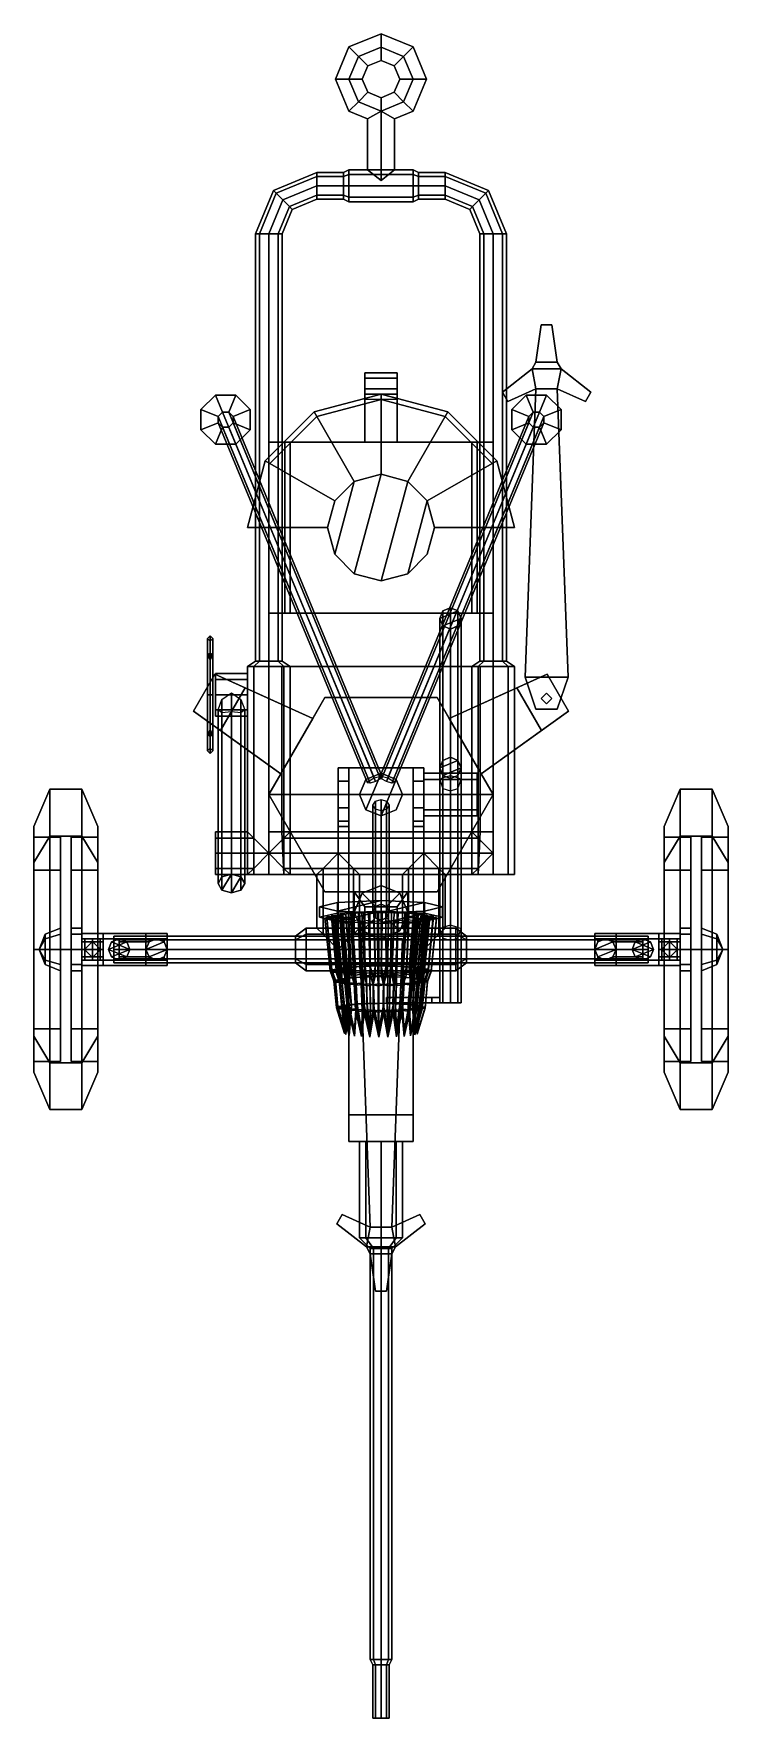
# Model space of a CAD drawing. Header units: millimetres. Extents: x -0.7 to 0.7, y -1.7 to 10.1.
# Drawn here: x -0.65 to 0.65, y -1.73 to 1.425 of the extents above.
import ezdxf

# ---------------------------------------------------------------- set-up
doc = ezdxf.new("R2010")
doc.units = ezdxf.units.MM
for name, color, linetype in [('axle', 6, 'Continuous'), ('gun', 1, 'Continuous'), ('outriggers', 3, 'Continuous'), ('sleeve', 5, 'Continuous'), ('tripod', 2, 'Continuous'), ('turret', 2, 'Continuous'), ('wheels', 2, 'Continuous')]:
    doc.layers.add(name, color=color, linetype=linetype)

msp = doc.modelspace()

# ---------------------------------------------------------------- linework, layer by layer
for points in [[(-0.1276, 0.1427, 0.07), (-0.1874, 0.0391, 0.07), (-0.3507, 0.1563, 0.07), (-0.3107, 0.2256, 0.07)], [(-0.3107, 0.2256, 0.09), (-0.3507, 0.1563, 0.09), (-0.3002, 0.1201, 0.09), (-0.2541, 0.1999, 0.09)], [(-0.3107, 0.2256, 0.07), (-0.3507, 0.1563, 0.07), (-0.3507, 0.1563, 0.09), (-0.3107, 0.2256, 0.09)], [(-0.3107, 0.2256, 0.09), (-0.2541, 0.1999, 0.09), (-0.1276, 0.1427, 0.07), (-0.3107, 0.2256, 0.07)], [(0.1874, 0.0391, 0.07), (0.1276, 0.1427, 0.07), (0.3107, 0.2256, 0.07), (0.3507, 0.1563, 0.07)], [(0.3107, 0.2256, 0.07), (0.1276, 0.1427, 0.07), (0.2541, 0.1999, 0.09), (0.3107, 0.2256, 0.09)], [(0.3507, 0.1563, 0.09), (0.3107, 0.2256, 0.09), (0.2541, 0.1999, 0.09), (0.3002, 0.1201, 0.09)], [(0.3507, 0.1563, 0.07), (0.3107, 0.2256, 0.07), (0.3107, 0.2256, 0.09), (0.3507, 0.1563, 0.09)], [(-0.2541, 0.1999, 0.11), (-0.3002, 0.1201, 0.11), (-0.1874, 0.0391, 0.11), (-0.1276, 0.1427, 0.11)], [(-0.2541, 0.1999, 0.09), (-0.3002, 0.1201, 0.09), (-0.3002, 0.1201, 0.11), (-0.2541, 0.1999, 0.11)], [(-0.2541, 0.1999, 0.11), (-0.1276, 0.1427, 0.11), (-0.1276, 0.1427, 0.07), (-0.2541, 0.1999, 0.09)], [(0.3002, 0.1201, 0.11), (0.2541, 0.1999, 0.11), (0.1276, 0.1427, 0.11), (0.1874, 0.0391, 0.11)], [(0.2541, 0.1999, 0.09), (0.1276, 0.1427, 0.07), (0.1276, 0.1427, 0.11), (0.2541, 0.1999, 0.11)], [(0.3002, 0.1201, 0.09), (0.2541, 0.1999, 0.09), (0.2541, 0.1999, 0.11), (0.3002, 0.1201, 0.11)], [(-0.21, 0, 0.11), (0.21, 0, 0.11), (0.105, 0.1819, 0.11), (-0.105, 0.1819, 0.11)], [(0.21, 0, 0.07), (-0.21, 0, 0.07), (-0.105, 0.1819, 0.07), (0.105, 0.1819, 0.07)], [(-0.105, 0.1819, 0.07), (-0.1276, 0.1427, 0.07), (-0.1276, 0.1427, 0.11), (-0.105, 0.1819, 0.11)], [(0.105, 0.1819, 0.07), (-0.105, 0.1819, 0.07), (-0.105, 0.1819, 0.11), (0.105, 0.1819, 0.11)], [(0.1276, 0.1427, 0.07), (0.105, 0.1819, 0.07), (0.105, 0.1819, 0.11), (0.1276, 0.1427, 0.11)], [(-0.3507, 0.1563, 0.07), (-0.1874, 0.0391, 0.07), (-0.3002, 0.1201, 0.09), (-0.3507, 0.1563, 0.09)], [(0.3507, 0.1563, 0.09), (0.3002, 0.1201, 0.09), (0.1874, 0.0391, 0.07), (0.3507, 0.1563, 0.07)], [(-0.3002, 0.1201, 0.09), (-0.1874, 0.0391, 0.07), (-0.1874, 0.0391, 0.11), (-0.3002, 0.1201, 0.11)], [(0.3002, 0.1201, 0.11), (0.1874, 0.0391, 0.11), (0.1874, 0.0391, 0.07), (0.3002, 0.1201, 0.09)], [(-0.1874, 0.0391, 0.07), (-0.21, 0, 0.07), (-0.21, 0, 0.11), (-0.1874, 0.0391, 0.11)], [(0.21, 0, 0.07), (0.1874, 0.0391, 0.07), (0.1874, 0.0391, 0.11), (0.21, 0, 0.11)], [(-0.21, 0, 0.07), (-0.105, -0.1819, 0.07), (-0.105, -0.1819, 0.11), (-0.21, 0, 0.11)], [(-0.105, -0.1819, 0.11), (0.105, -0.1819, 0.11), (0.21, 0, 0.11), (-0.21, 0, 0.11)], [(0.105, -0.1819, 0.07), (-0.105, -0.1819, 0.07), (-0.21, 0, 0.07), (0.21, 0, 0.07)], [(0.105, -0.1819, 0.07), (0.21, 0, 0.07), (0.21, 0, 0.11), (0.105, -0.1819, 0.11)], [(-0.105, -0.1819, 0.07), (-0.05, -0.1819, 0.07), (-0.05, -0.1819, 0.11), (-0.105, -0.1819, 0.11)], [(-0.05, -0.1819, 0.07), (-0.05, -0.26, 0.07), (-0.05, -0.26, 0.11), (-0.05, -0.1819, 0.11)], [(-0.03, -0.26, 0.11), (-0.03, -0.21, 0.11), (-0.05, -0.1819, 0.11), (-0.05, -0.26, 0.11)], [(-0.03, -0.21, 0.11), (0.03, -0.21, 0.11), (0.05, -0.1819, 0.11), (-0.05, -0.1819, 0.11)], [(0.03, -0.21, 0.07), (-0.03, -0.21, 0.07), (-0.05, -0.1819, 0.07), (0.05, -0.1819, 0.07)], [(-0.03, -0.21, 0.07), (-0.03, -0.26, 0.07), (-0.05, -0.26, 0.07), (-0.05, -0.1819, 0.07)], [(0.03, -0.21, 0.11), (0.03, -0.26, 0.11), (0.05, -0.26, 0.11), (0.05, -0.1819, 0.11)], [(0.03, -0.26, 0.07), (0.03, -0.21, 0.07), (0.05, -0.1819, 0.07), (0.05, -0.26, 0.07)], [(0.05, -0.1819, 0.07), (0.105, -0.1819, 0.07), (0.105, -0.1819, 0.11), (0.05, -0.1819, 0.11)], [(0.05, -0.26, 0.07), (0.05, -0.1819, 0.07), (0.05, -0.1819, 0.11), (0.05, -0.26, 0.11)], [(-0.03, -0.21, 0.07), (0.03, -0.21, 0.07), (0.03, -0.21, 0.11), (-0.03, -0.21, 0.11)], [(-0.03, -0.26, 0.07), (-0.03, -0.21, 0.07), (-0.03, -0.21, 0.11), (-0.03, -0.26, 0.11)], [(0.03, -0.21, 0.07), (0.03, -0.26, 0.07), (0.03, -0.26, 0.11), (0.03, -0.21, 0.11)], [(-0.07, -0.24, 0.08), (-0.07, -0.25, 0.09), (-0.07, -0.24, 0.1), (-0.07, -0.23, 0.09)], [(-0.05, -0.23, 0.09), (-0.05, -0.24, 0.08), (-0.07, -0.24, 0.08), (-0.07, -0.23, 0.09)], [(-0.05, -0.24, 0.1), (-0.05, -0.23, 0.09), (-0.07, -0.23, 0.09), (-0.07, -0.24, 0.1)], [(-0.05, -0.24, 0.08), (-0.05, -0.25, 0.09), (-0.07, -0.25, 0.09), (-0.07, -0.24, 0.08)], [(-0.05, -0.25, 0.09), (-0.05, -0.24, 0.1), (-0.07, -0.24, 0.1), (-0.07, -0.25, 0.09)], [(0.05, -0.23, 0.09), (0.05, -0.24, 0.1), (0.07, -0.24, 0.1), (0.07, -0.23, 0.09)], [(0.05, -0.24, 0.08), (0.05, -0.23, 0.09), (0.07, -0.23, 0.09), (0.07, -0.24, 0.08)], [(0.05, -0.24, 0.1), (0.05, -0.25, 0.09), (0.07, -0.25, 0.09), (0.07, -0.24, 0.1)], [(0.05, -0.25, 0.09), (0.05, -0.24, 0.08), (0.07, -0.24, 0.08), (0.07, -0.25, 0.09)], [(0.07, -0.24, 0.08), (0.07, -0.23, 0.09), (0.07, -0.24, 0.1), (0.07, -0.25, 0.09)], [(-0.05, -0.26, 0.07), (-0.03, -0.26, 0.07), (-0.03, -0.26, 0.11), (-0.05, -0.26, 0.11)], [(0.03, -0.26, 0.07), (0.05, -0.26, 0.07), (0.05, -0.26, 0.11), (0.03, -0.26, 0.11)]]:
    msp.add_3dface(points)
at = {"layer": 'axle'}
for points in [[(-0.56, -0.26, 0.25), (-0.56, -0.27, 0.25), (-0.56, -0.27, 0.29), (-0.56, -0.26, 0.29)], [(-0.52, -0.26, 0.29), (-0.52, -0.26, 0.25), (-0.56, -0.26, 0.25), (-0.56, -0.26, 0.29)], [(-0.52, -0.26, 0.25), (-0.52, -0.27, 0.25), (-0.56, -0.27, 0.25), (-0.56, -0.26, 0.25)], [(-0.56, -0.26, 0.29), (-0.56, -0.27, 0.29), (-0.52, -0.27, 0.29), (-0.52, -0.26, 0.29)], [(-0.56, -0.26, 0.39), (-0.56, -0.27, 0.39), (-0.56, -0.27, 0.43), (-0.56, -0.26, 0.43)], [(-0.52, -0.26, 0.43), (-0.52, -0.26, 0.39), (-0.56, -0.26, 0.39), (-0.56, -0.26, 0.43)], [(-0.52, -0.26, 0.39), (-0.52, -0.27, 0.39), (-0.56, -0.27, 0.39), (-0.56, -0.26, 0.39)], [(-0.56, -0.26, 0.43), (-0.56, -0.27, 0.43), (-0.52, -0.27, 0.43), (-0.52, -0.26, 0.43)], [(-0.56, -0.27, 0.29), (-0.56, -0.27, 0.25), (-0.52, -0.27, 0.25), (-0.52, -0.27, 0.29)], [(-0.56, -0.27, 0.27), (-0.5541, -0.27, 0.2559), (-0.5541, -0.31, 0.2559), (-0.56, -0.31, 0.27)], [(-0.5541, -0.27, 0.2841), (-0.56, -0.27, 0.27), (-0.56, -0.31, 0.27), (-0.5541, -0.31, 0.2841)], [(-0.56, -0.27, 0.43), (-0.56, -0.27, 0.39), (-0.52, -0.27, 0.39), (-0.52, -0.27, 0.43)], [(-0.52, -0.27, 0.37), (-0.52, -0.2759, 0.3559), (-0.56, -0.2759, 0.3559), (-0.56, -0.27, 0.37)], [(-0.52, -0.2759, 0.3841), (-0.52, -0.27, 0.37), (-0.56, -0.27, 0.37), (-0.56, -0.2759, 0.3841)], [(-0.56, -0.27, 0.41), (-0.5541, -0.27, 0.3959), (-0.5541, -0.31, 0.3959), (-0.56, -0.31, 0.41)], [(-0.5541, -0.27, 0.4241), (-0.56, -0.27, 0.41), (-0.56, -0.31, 0.41), (-0.5541, -0.31, 0.4241)], [(-0.52, -0.2759, 0.3559), (-0.52, -0.29, 0.35), (-0.56, -0.29, 0.35), (-0.56, -0.2759, 0.3559)], [(-0.52, -0.29, 0.39), (-0.52, -0.2759, 0.3841), (-0.56, -0.2759, 0.3841), (-0.56, -0.29, 0.39)], [(-0.54, -0.275, 0.27), (-0.555, -0.29, 0.27), (-0.555, -0.29, 0.37), (-0.54, -0.275, 0.37)], [(-0.5541, -0.27, 0.2559), (-0.54, -0.27, 0.25), (-0.54, -0.31, 0.25), (-0.5541, -0.31, 0.2559)], [(-0.54, -0.27, 0.29), (-0.5541, -0.27, 0.2841), (-0.5541, -0.31, 0.2841), (-0.54, -0.31, 0.29)], [(-0.54, -0.27, 0.43), (-0.5541, -0.27, 0.4241), (-0.5541, -0.31, 0.4241), (-0.54, -0.31, 0.43)], [(-0.5541, -0.27, 0.3959), (-0.54, -0.27, 0.39), (-0.54, -0.31, 0.39), (-0.5541, -0.31, 0.3959)], [(-0.5259, -0.27, 0.2841), (-0.54, -0.27, 0.29), (-0.54, -0.31, 0.29), (-0.5259, -0.31, 0.2841)], [(-0.54, -0.27, 0.25), (-0.5259, -0.27, 0.2559), (-0.5259, -0.31, 0.2559), (-0.54, -0.31, 0.25)], [(-0.5259, -0.27, 0.4241), (-0.54, -0.27, 0.43), (-0.54, -0.31, 0.43), (-0.5259, -0.31, 0.4241)], [(-0.54, -0.27, 0.39), (-0.5259, -0.27, 0.3959), (-0.5259, -0.31, 0.3959), (-0.54, -0.31, 0.39)], [(-0.525, -0.29, 0.27), (-0.54, -0.275, 0.27), (-0.54, -0.275, 0.37), (-0.525, -0.29, 0.37)], [(-0.52, -0.27, 0.27), (-0.5259, -0.27, 0.2841), (-0.5259, -0.31, 0.2841), (-0.52, -0.31, 0.27)], [(-0.5259, -0.27, 0.2559), (-0.52, -0.27, 0.27), (-0.52, -0.31, 0.27), (-0.5259, -0.31, 0.2559)], [(-0.52, -0.27, 0.41), (-0.5259, -0.27, 0.4241), (-0.5259, -0.31, 0.4241), (-0.52, -0.31, 0.41)], [(-0.5259, -0.27, 0.3959), (-0.52, -0.27, 0.41), (-0.52, -0.31, 0.41), (-0.5259, -0.31, 0.3959)], [(-0.44, -0.26, 0.26), (-0.44, -0.26, 0.22), (-0.52, -0.26, 0.25), (-0.52, -0.26, 0.29)], [(-0.52, -0.26, 0.29), (-0.52, -0.27, 0.29), (-0.44, -0.27, 0.26), (-0.44, -0.26, 0.26)], [(-0.44, -0.26, 0.22), (-0.44, -0.27, 0.22), (-0.52, -0.27, 0.25), (-0.52, -0.26, 0.25)], [(-0.52, -0.26, 0.43), (-0.52, -0.27, 0.43), (-0.44, -0.27, 0.4), (-0.44, -0.26, 0.4)], [(-0.44, -0.26, 0.4), (-0.44, -0.26, 0.36), (-0.52, -0.26, 0.39), (-0.52, -0.26, 0.43)], [(-0.44, -0.26, 0.36), (-0.44, -0.27, 0.36), (-0.52, -0.27, 0.39), (-0.52, -0.26, 0.39)], [(-0.52, -0.27, 0.29), (-0.52, -0.27, 0.25), (-0.44, -0.27, 0.22), (-0.44, -0.27, 0.26)], [(-0.52, -0.27, 0.43), (-0.52, -0.27, 0.39), (-0.44, -0.27, 0.36), (-0.44, -0.27, 0.4)], [(-0.49, -0.27, 0.43), (-0.5041, -0.2759, 0.43), (-0.51, -0.29, 0.43), (-0.4759, -0.2759, 0.43)], [(-0.5041, -0.2759, 0.25), (-0.51, -0.29, 0.25), (-0.51, -0.29, 0.43), (-0.5041, -0.2759, 0.43)], [(-0.5041, -0.2759, 0.25), (-0.47, -0.29, 0.25), (-0.4759, -0.3041, 0.25), (-0.51, -0.29, 0.25)], [(-0.4759, -0.2759, 0.43), (-0.51, -0.29, 0.43), (-0.5041, -0.3041, 0.43), (-0.47, -0.29, 0.43)], [(-0.49, -0.27, 0.25), (-0.5041, -0.2759, 0.25), (-0.5041, -0.2759, 0.43), (-0.49, -0.27, 0.43)], [(-0.49, -0.27, 0.25), (-0.4759, -0.2759, 0.25), (-0.47, -0.29, 0.25), (-0.5041, -0.2759, 0.25)], [(-0.5, -0.265, 0.15), (-0.5, -0.2723, 0.1677), (0.5, -0.2723, 0.1677), (0.5, -0.265, 0.15)], [(-0.5, -0.2723, 0.1323), (-0.5, -0.265, 0.15), (0.5, -0.265, 0.15), (0.5, -0.2723, 0.1323)], [(-0.5, -0.3077, 0.1677), (-0.5, -0.265, 0.15), (-0.5, -0.2723, 0.1323), (-0.5, -0.315, 0.15)], [(-0.5, -0.29, 0.175), (-0.5, -0.2723, 0.1677), (-0.5, -0.265, 0.15), (-0.5, -0.3077, 0.1677)], [(-0.5, -0.2723, 0.1677), (-0.5, -0.29, 0.175), (0.5, -0.29, 0.175), (0.5, -0.2723, 0.1677)], [(-0.5, -0.29, 0.125), (-0.5, -0.2723, 0.1323), (0.5, -0.2723, 0.1323), (0.5, -0.29, 0.125)], [(-0.5, -0.315, 0.15), (-0.5, -0.2723, 0.1323), (-0.5, -0.29, 0.125), (-0.5, -0.3077, 0.1323)], [(-0.4759, -0.2759, 0.25), (-0.49, -0.27, 0.25), (-0.49, -0.27, 0.43), (-0.4759, -0.2759, 0.43)], [(-0.49, -0.3041, 0.2441), (-0.49, -0.27, 0.23), (-0.49, -0.2759, 0.2159), (-0.49, -0.31, 0.23)], [(-0.49, -0.29, 0.25), (-0.49, -0.2759, 0.2441), (-0.49, -0.27, 0.23), (-0.49, -0.3041, 0.2441)], [(-0.42, -0.27, 0.23), (-0.4341, -0.2759, 0.2159), (-0.49, -0.2759, 0.2159), (-0.49, -0.27, 0.23)], [(-0.4341, -0.2759, 0.2441), (-0.42, -0.27, 0.23), (-0.49, -0.27, 0.23), (-0.49, -0.2759, 0.2441)], [(-0.49, -0.31, 0.23), (-0.49, -0.2759, 0.2159), (-0.49, -0.29, 0.21), (-0.49, -0.3041, 0.2159)], [(-0.4341, -0.2759, 0.2159), (-0.44, -0.29, 0.21), (-0.49, -0.29, 0.21), (-0.49, -0.2759, 0.2159)], [(-0.44, -0.29, 0.25), (-0.4341, -0.2759, 0.2441), (-0.49, -0.2759, 0.2441), (-0.49, -0.29, 0.25)], [(-0.47, -0.29, 0.25), (-0.4759, -0.2759, 0.25), (-0.4759, -0.2759, 0.43), (-0.47, -0.29, 0.43)], [(-0.4, -0.26, 0.26), (-0.4, -0.26, 0.22), (-0.44, -0.26, 0.22), (-0.44, -0.26, 0.26)], [(-0.4, -0.26, 0.22), (-0.4, -0.27, 0.22), (-0.44, -0.27, 0.22), (-0.44, -0.26, 0.22)], [(-0.44, -0.26, 0.26), (-0.44, -0.27, 0.26), (-0.4, -0.27, 0.26), (-0.4, -0.26, 0.26)], [(-0.4, -0.26, 0.4), (-0.4, -0.26, 0.36), (-0.44, -0.26, 0.36), (-0.44, -0.26, 0.4)], [(-0.44, -0.26, 0.4), (-0.44, -0.27, 0.4), (-0.4, -0.27, 0.4), (-0.4, -0.26, 0.4)], [(-0.4, -0.26, 0.36), (-0.4, -0.27, 0.36), (-0.44, -0.27, 0.36), (-0.44, -0.26, 0.36)], [(-0.44, -0.27, 0.26), (-0.44, -0.27, 0.22), (-0.4, -0.27, 0.22), (-0.4, -0.27, 0.26)], [(-0.44, -0.27, 0.24), (-0.4341, -0.27, 0.2259), (-0.4341, -0.2759, 0.2259), (-0.44, -0.29, 0.24)], [(-0.4341, -0.27, 0.2541), (-0.44, -0.27, 0.24), (-0.44, -0.29, 0.24), (-0.4341, -0.2759, 0.2541)], [(-0.44, -0.27, 0.4), (-0.44, -0.27, 0.36), (-0.4, -0.27, 0.36), (-0.4, -0.27, 0.4)], [(-0.42, -0.27, 0.41), (-0.4341, -0.2759, 0.41), (-0.44, -0.29, 0.41), (-0.4059, -0.2759, 0.41)], [(-0.44, -0.27, 0.38), (-0.4341, -0.27, 0.3659), (-0.4341, -0.2759, 0.3659), (-0.44, -0.29, 0.38)], [(-0.4341, -0.27, 0.3941), (-0.44, -0.27, 0.38), (-0.44, -0.29, 0.38), (-0.4341, -0.2759, 0.3941)], [(-0.4341, -0.2759, 0.1691), (-0.44, -0.29, 0.175), (-0.44, -0.29, 0.41), (-0.4341, -0.2759, 0.41)], [(-0.4059, -0.2759, 0.41), (-0.44, -0.29, 0.41), (-0.4341, -0.3041, 0.41), (-0.4, -0.29, 0.41)], [(-0.42, -0.27, 0.1621), (-0.4341, -0.2759, 0.1691), (-0.4341, -0.2759, 0.41), (-0.42, -0.27, 0.41)], [(-0.4341, -0.27, 0.2259), (-0.42, -0.27, 0.22), (-0.42, -0.27, 0.22), (-0.4341, -0.2759, 0.2259)], [(-0.42, -0.27, 0.26), (-0.4341, -0.27, 0.2541), (-0.4341, -0.2759, 0.2541), (-0.42, -0.27, 0.26)], [(-0.4341, -0.27, 0.3659), (-0.42, -0.27, 0.36), (-0.42, -0.27, 0.36), (-0.4341, -0.2759, 0.3659)], [(-0.42, -0.27, 0.4), (-0.4341, -0.27, 0.3941), (-0.4341, -0.2759, 0.3941), (-0.42, -0.27, 0.4)], [(-0.4059, -0.2759, 0.1691), (-0.42, -0.27, 0.1621), (-0.42, -0.27, 0.41), (-0.4059, -0.2759, 0.41)], [(-0.4059, -0.27, 0.2541), (-0.42, -0.27, 0.26), (-0.42, -0.27, 0.26), (-0.4059, -0.2759, 0.2541)], [(-0.42, -0.27, 0.22), (-0.4059, -0.27, 0.2259), (-0.4059, -0.2759, 0.2259), (-0.42, -0.27, 0.22)], [(-0.4059, -0.27, 0.3941), (-0.42, -0.27, 0.4), (-0.42, -0.27, 0.4), (-0.4059, -0.2759, 0.3941)], [(-0.42, -0.27, 0.36), (-0.4059, -0.27, 0.3659), (-0.4059, -0.2759, 0.3659), (-0.42, -0.27, 0.36)], [(-0.4, -0.27, 0.24), (-0.4059, -0.27, 0.2541), (-0.4059, -0.2759, 0.2541), (-0.4, -0.29, 0.24)], [(-0.4059, -0.27, 0.2259), (-0.4, -0.27, 0.24), (-0.4, -0.29, 0.24), (-0.4059, -0.2759, 0.2259)], [(-0.4, -0.27, 0.38), (-0.4059, -0.27, 0.3941), (-0.4059, -0.2759, 0.3941), (-0.4, -0.29, 0.38)], [(-0.4059, -0.27, 0.3659), (-0.4, -0.27, 0.38), (-0.4, -0.29, 0.38), (-0.4059, -0.2759, 0.3659)], [(-0.4, -0.29, 0.175), (-0.4059, -0.2759, 0.1691), (-0.4059, -0.2759, 0.41), (-0.4, -0.29, 0.41)], [(-0.4, -0.27, 0.26), (-0.4, -0.27, 0.22), (-0.4, -0.26, 0.22), (-0.4, -0.26, 0.26)], [(-0.4, -0.27, 0.4), (-0.4, -0.27, 0.36), (-0.4, -0.26, 0.36), (-0.4, -0.26, 0.4)], [(0.44, -0.26, 0.4), (0.44, -0.26, 0.36), (0.4, -0.26, 0.36), (0.4, -0.26, 0.4)], [(0.44, -0.27, 0.4), (0.44, -0.26, 0.4), (0.4, -0.26, 0.4), (0.4, -0.27, 0.4)], [(0.4, -0.26, 0.4), (0.4, -0.26, 0.36), (0.4, -0.27, 0.36), (0.4, -0.27, 0.4)], [(0.4, -0.27, 0.36), (0.4, -0.26, 0.36), (0.44, -0.26, 0.36), (0.44, -0.27, 0.36)], [(0.4, -0.26, 0.26), (0.4, -0.26, 0.22), (0.4, -0.27, 0.22), (0.4, -0.27, 0.26)], [(0.44, -0.26, 0.26), (0.44, -0.26, 0.22), (0.4, -0.26, 0.22), (0.4, -0.26, 0.26)], [(0.4, -0.27, 0.22), (0.4, -0.26, 0.22), (0.44, -0.26, 0.22), (0.44, -0.27, 0.22)], [(0.44, -0.27, 0.26), (0.44, -0.26, 0.26), (0.4, -0.26, 0.26), (0.4, -0.27, 0.26)], [(0.4, -0.27, 0.4), (0.4, -0.27, 0.36), (0.44, -0.27, 0.36), (0.44, -0.27, 0.4)], [(0.4, -0.27, 0.26), (0.4, -0.27, 0.22), (0.44, -0.27, 0.22), (0.44, -0.27, 0.26)], [(0.4059, -0.27, 0.2541), (0.4, -0.27, 0.24), (0.4, -0.29, 0.24), (0.4059, -0.2759, 0.2541)], [(0.4, -0.27, 0.24), (0.4059, -0.27, 0.2259), (0.4059, -0.2759, 0.2259), (0.4, -0.29, 0.24)], [(0.4059, -0.27, 0.3941), (0.4, -0.27, 0.38), (0.4, -0.29, 0.38), (0.4059, -0.2759, 0.3941)], [(0.4, -0.27, 0.38), (0.4059, -0.27, 0.3659), (0.4059, -0.2759, 0.3659), (0.4, -0.29, 0.38)], [(0.4, -0.29, 0.41), (0.4341, -0.2759, 0.41), (0.42, -0.27, 0.41), (0.4059, -0.2759, 0.41)], [(0.4059, -0.2759, 0.1691), (0.4, -0.29, 0.175), (0.4, -0.29, 0.41), (0.4059, -0.2759, 0.41)], [(0.4059, -0.3041, 0.41), (0.44, -0.29, 0.41), (0.4341, -0.2759, 0.41), (0.4, -0.29, 0.41)], [(0.42, -0.27, 0.1621), (0.4059, -0.2759, 0.1691), (0.4059, -0.2759, 0.41), (0.42, -0.27, 0.41)], [(0.42, -0.27, 0.26), (0.4059, -0.27, 0.2541), (0.4059, -0.2759, 0.2541), (0.42, -0.27, 0.26)], [(0.4059, -0.27, 0.2259), (0.42, -0.27, 0.22), (0.42, -0.27, 0.22), (0.4059, -0.2759, 0.2259)], [(0.42, -0.27, 0.4), (0.4059, -0.27, 0.3941), (0.4059, -0.2759, 0.3941), (0.42, -0.27, 0.4)], [(0.4059, -0.27, 0.3659), (0.42, -0.27, 0.36), (0.42, -0.27, 0.36), (0.4059, -0.2759, 0.3659)], [(0.4341, -0.2759, 0.1691), (0.42, -0.27, 0.1621), (0.42, -0.27, 0.41), (0.4341, -0.2759, 0.41)], [(0.42, -0.27, 0.22), (0.4341, -0.27, 0.2259), (0.4341, -0.2759, 0.2259), (0.42, -0.27, 0.22)], [(0.4341, -0.27, 0.2541), (0.42, -0.27, 0.26), (0.42, -0.27, 0.26), (0.4341, -0.2759, 0.2541)], [(0.4341, -0.2759, 0.2159), (0.42, -0.27, 0.23), (0.49, -0.27, 0.23), (0.49, -0.2759, 0.2159)], [(0.42, -0.27, 0.23), (0.4341, -0.2759, 0.2441), (0.49, -0.2759, 0.2441), (0.49, -0.27, 0.23)], [(0.42, -0.27, 0.36), (0.4341, -0.27, 0.3659), (0.4341, -0.2759, 0.3659), (0.42, -0.27, 0.36)], [(0.4341, -0.27, 0.3941), (0.42, -0.27, 0.4), (0.42, -0.27, 0.4), (0.4341, -0.2759, 0.3941)], [(0.4341, -0.27, 0.2259), (0.44, -0.27, 0.24), (0.44, -0.29, 0.24), (0.4341, -0.2759, 0.2259)], [(0.44, -0.27, 0.24), (0.4341, -0.27, 0.2541), (0.4341, -0.2759, 0.2541), (0.44, -0.29, 0.24)], [(0.4341, -0.27, 0.3659), (0.44, -0.27, 0.38), (0.44, -0.29, 0.38), (0.4341, -0.2759, 0.3659)], [(0.44, -0.27, 0.38), (0.4341, -0.27, 0.3941), (0.4341, -0.2759, 0.3941), (0.44, -0.29, 0.38)], [(0.44, -0.29, 0.175), (0.4341, -0.2759, 0.1691), (0.4341, -0.2759, 0.41), (0.44, -0.29, 0.41)], [(0.44, -0.29, 0.21), (0.4341, -0.2759, 0.2159), (0.49, -0.2759, 0.2159), (0.49, -0.29, 0.21)], [(0.4341, -0.2759, 0.2441), (0.44, -0.29, 0.25), (0.49, -0.29, 0.25), (0.49, -0.2759, 0.2441)], [(0.52, -0.27, 0.43), (0.52, -0.26, 0.43), (0.44, -0.26, 0.4), (0.44, -0.27, 0.4)], [(0.52, -0.26, 0.43), (0.52, -0.26, 0.39), (0.44, -0.26, 0.36), (0.44, -0.26, 0.4)], [(0.44, -0.27, 0.36), (0.44, -0.26, 0.36), (0.52, -0.26, 0.39), (0.52, -0.27, 0.39)], [(0.52, -0.27, 0.29), (0.52, -0.26, 0.29), (0.44, -0.26, 0.26), (0.44, -0.27, 0.26)], [(0.52, -0.26, 0.29), (0.52, -0.26, 0.25), (0.44, -0.26, 0.22), (0.44, -0.26, 0.26)], [(0.44, -0.27, 0.22), (0.44, -0.26, 0.22), (0.52, -0.26, 0.25), (0.52, -0.27, 0.25)], [(0.44, -0.27, 0.4), (0.44, -0.27, 0.36), (0.52, -0.27, 0.39), (0.52, -0.27, 0.43)], [(0.44, -0.27, 0.26), (0.44, -0.27, 0.22), (0.52, -0.27, 0.25), (0.52, -0.27, 0.29)], [(0.47, -0.29, 0.43), (0.5041, -0.2759, 0.43), (0.49, -0.27, 0.43), (0.4759, -0.2759, 0.43)], [(0.4759, -0.2759, 0.25), (0.47, -0.29, 0.25), (0.47, -0.29, 0.43), (0.4759, -0.2759, 0.43)], [(0.4759, -0.3041, 0.43), (0.51, -0.29, 0.43), (0.5041, -0.2759, 0.43), (0.47, -0.29, 0.43)], [(0.5041, -0.3041, 0.25), (0.47, -0.29, 0.25), (0.4759, -0.2759, 0.25), (0.51, -0.29, 0.25)], [(0.49, -0.27, 0.25), (0.4759, -0.2759, 0.25), (0.4759, -0.2759, 0.43), (0.49, -0.27, 0.43)], [(0.51, -0.29, 0.25), (0.4759, -0.2759, 0.25), (0.49, -0.27, 0.25), (0.5041, -0.2759, 0.25)], [(0.5041, -0.2759, 0.25), (0.49, -0.27, 0.25), (0.49, -0.27, 0.43), (0.5041, -0.2759, 0.43)], [(0.49, -0.2759, 0.2441), (0.49, -0.31, 0.23), (0.49, -0.3041, 0.2159), (0.49, -0.27, 0.23)], [(0.49, -0.27, 0.23), (0.49, -0.3041, 0.2159), (0.49, -0.29, 0.21), (0.49, -0.2759, 0.2159)], [(0.49, -0.29, 0.25), (0.49, -0.3041, 0.2441), (0.49, -0.31, 0.23), (0.49, -0.2759, 0.2441)], [(0.5, -0.2723, 0.1677), (0.5, -0.315, 0.15), (0.5, -0.3077, 0.1323), (0.5, -0.265, 0.15)], [(0.5, -0.265, 0.15), (0.5, -0.3077, 0.1323), (0.5, -0.29, 0.125), (0.5, -0.2723, 0.1323)], [(0.5, -0.29, 0.175), (0.5, -0.3077, 0.1677), (0.5, -0.315, 0.15), (0.5, -0.2723, 0.1677)], [(0.51, -0.29, 0.25), (0.5041, -0.2759, 0.25), (0.5041, -0.2759, 0.43), (0.51, -0.29, 0.43)], [(0.56, -0.26, 0.43), (0.56, -0.26, 0.39), (0.52, -0.26, 0.39), (0.52, -0.26, 0.43)], [(0.52, -0.27, 0.39), (0.52, -0.26, 0.39), (0.56, -0.26, 0.39), (0.56, -0.27, 0.39)], [(0.56, -0.27, 0.43), (0.56, -0.26, 0.43), (0.52, -0.26, 0.43), (0.52, -0.27, 0.43)], [(0.56, -0.26, 0.29), (0.56, -0.26, 0.25), (0.52, -0.26, 0.25), (0.52, -0.26, 0.29)], [(0.52, -0.27, 0.25), (0.52, -0.26, 0.25), (0.56, -0.26, 0.25), (0.56, -0.27, 0.25)], [(0.56, -0.27, 0.29), (0.56, -0.26, 0.29), (0.52, -0.26, 0.29), (0.52, -0.27, 0.29)], [(0.52, -0.27, 0.43), (0.52, -0.27, 0.39), (0.56, -0.27, 0.39), (0.56, -0.27, 0.43)], [(0.52, -0.27, 0.29), (0.52, -0.27, 0.25), (0.56, -0.27, 0.25), (0.56, -0.27, 0.29)], [(0.5259, -0.31, 0.2559), (0.52, -0.31, 0.27), (0.52, -0.27, 0.27), (0.5259, -0.27, 0.2559)], [(0.52, -0.31, 0.27), (0.5259, -0.31, 0.2841), (0.5259, -0.27, 0.2841), (0.52, -0.27, 0.27)], [(0.5259, -0.31, 0.3959), (0.52, -0.31, 0.41), (0.52, -0.27, 0.41), (0.5259, -0.27, 0.3959)], [(0.52, -0.31, 0.41), (0.5259, -0.31, 0.4241), (0.5259, -0.27, 0.4241), (0.52, -0.27, 0.41)], [(0.52, -0.2759, 0.3559), (0.52, -0.27, 0.37), (0.56, -0.27, 0.37), (0.56, -0.2759, 0.3559)], [(0.52, -0.27, 0.37), (0.52, -0.2759, 0.3841), (0.56, -0.2759, 0.3841), (0.56, -0.27, 0.37)], [(0.52, -0.29, 0.35), (0.52, -0.2759, 0.3559), (0.56, -0.2759, 0.3559), (0.56, -0.29, 0.35)], [(0.52, -0.2759, 0.3841), (0.52, -0.29, 0.39), (0.56, -0.29, 0.39), (0.56, -0.2759, 0.3841)], [(0.54, -0.275, 0.27), (0.525, -0.29, 0.27), (0.525, -0.29, 0.37), (0.54, -0.275, 0.37)], [(0.54, -0.31, 0.25), (0.5259, -0.31, 0.2559), (0.5259, -0.27, 0.2559), (0.54, -0.27, 0.25)], [(0.5259, -0.31, 0.2841), (0.54, -0.31, 0.29), (0.54, -0.27, 0.29), (0.5259, -0.27, 0.2841)], [(0.54, -0.31, 0.39), (0.5259, -0.31, 0.3959), (0.5259, -0.27, 0.3959), (0.54, -0.27, 0.39)], [(0.5259, -0.31, 0.4241), (0.54, -0.31, 0.43), (0.54, -0.27, 0.43), (0.5259, -0.27, 0.4241)], [(0.54, -0.31, 0.29), (0.5541, -0.31, 0.2841), (0.5541, -0.27, 0.2841), (0.54, -0.27, 0.29)], [(0.5541, -0.31, 0.2559), (0.54, -0.31, 0.25), (0.54, -0.27, 0.25), (0.5541, -0.27, 0.2559)], [(0.54, -0.31, 0.43), (0.5541, -0.31, 0.4241), (0.5541, -0.27, 0.4241), (0.54, -0.27, 0.43)], [(0.5541, -0.31, 0.3959), (0.54, -0.31, 0.39), (0.54, -0.27, 0.39), (0.5541, -0.27, 0.3959)], [(0.555, -0.29, 0.27), (0.54, -0.275, 0.27), (0.54, -0.275, 0.37), (0.555, -0.29, 0.37)], [(0.5541, -0.31, 0.2841), (0.56, -0.31, 0.27), (0.56, -0.27, 0.27), (0.5541, -0.27, 0.2841)], [(0.56, -0.31, 0.27), (0.5541, -0.31, 0.2559), (0.5541, -0.27, 0.2559), (0.56, -0.27, 0.27)], [(0.5541, -0.31, 0.4241), (0.56, -0.31, 0.41), (0.56, -0.27, 0.41), (0.5541, -0.27, 0.4241)], [(0.56, -0.31, 0.41), (0.5541, -0.31, 0.3959), (0.5541, -0.27, 0.3959), (0.56, -0.27, 0.41)], [(0.56, -0.27, 0.39), (0.56, -0.26, 0.39), (0.56, -0.26, 0.43), (0.56, -0.27, 0.43)], [(0.56, -0.27, 0.25), (0.56, -0.26, 0.25), (0.56, -0.26, 0.29), (0.56, -0.27, 0.29)], [(-0.52, -0.3041, 0.3841), (-0.52, -0.29, 0.39), (-0.56, -0.29, 0.39), (-0.56, -0.3041, 0.3841)], [(-0.52, -0.29, 0.35), (-0.52, -0.3041, 0.3559), (-0.56, -0.3041, 0.3559), (-0.56, -0.29, 0.35)], [(-0.52, -0.31, 0.37), (-0.52, -0.3041, 0.3841), (-0.56, -0.3041, 0.3841), (-0.56, -0.31, 0.37)], [(-0.52, -0.3041, 0.3559), (-0.52, -0.31, 0.37), (-0.56, -0.31, 0.37), (-0.56, -0.3041, 0.3559)], [(-0.56, -0.31, 0.25), (-0.56, -0.32, 0.25), (-0.56, -0.32, 0.29), (-0.56, -0.31, 0.29)], [(-0.52, -0.31, 0.29), (-0.52, -0.31, 0.25), (-0.56, -0.31, 0.25), (-0.56, -0.31, 0.29)], [(-0.52, -0.31, 0.25), (-0.52, -0.32, 0.25), (-0.56, -0.32, 0.25), (-0.56, -0.31, 0.25)], [(-0.56, -0.31, 0.29), (-0.56, -0.32, 0.29), (-0.52, -0.32, 0.29), (-0.52, -0.31, 0.29)], [(-0.56, -0.31, 0.39), (-0.56, -0.32, 0.39), (-0.56, -0.32, 0.43), (-0.56, -0.31, 0.43)], [(-0.52, -0.31, 0.43), (-0.52, -0.31, 0.39), (-0.56, -0.31, 0.39), (-0.56, -0.31, 0.43)], [(-0.52, -0.31, 0.39), (-0.52, -0.32, 0.39), (-0.56, -0.32, 0.39), (-0.56, -0.31, 0.39)], [(-0.56, -0.31, 0.43), (-0.56, -0.32, 0.43), (-0.52, -0.32, 0.43), (-0.52, -0.31, 0.43)], [(-0.555, -0.29, 0.27), (-0.54, -0.305, 0.27), (-0.54, -0.305, 0.37), (-0.555, -0.29, 0.37)], [(-0.54, -0.305, 0.27), (-0.525, -0.29, 0.27), (-0.525, -0.29, 0.37), (-0.54, -0.305, 0.37)], [(-0.44, -0.31, 0.26), (-0.44, -0.31, 0.22), (-0.52, -0.31, 0.25), (-0.52, -0.31, 0.29)], [(-0.52, -0.31, 0.29), (-0.52, -0.32, 0.29), (-0.44, -0.32, 0.26), (-0.44, -0.31, 0.26)], [(-0.44, -0.31, 0.22), (-0.44, -0.32, 0.22), (-0.52, -0.32, 0.25), (-0.52, -0.31, 0.25)], [(-0.52, -0.31, 0.43), (-0.52, -0.32, 0.43), (-0.44, -0.32, 0.4), (-0.44, -0.31, 0.4)], [(-0.44, -0.31, 0.4), (-0.44, -0.31, 0.36), (-0.52, -0.31, 0.39), (-0.52, -0.31, 0.43)], [(-0.44, -0.31, 0.36), (-0.44, -0.32, 0.36), (-0.52, -0.32, 0.39), (-0.52, -0.31, 0.39)], [(-0.51, -0.29, 0.25), (-0.5041, -0.3041, 0.25), (-0.5041, -0.3041, 0.43), (-0.51, -0.29, 0.43)], [(-0.51, -0.29, 0.25), (-0.4759, -0.3041, 0.25), (-0.49, -0.31, 0.25), (-0.5041, -0.3041, 0.25)], [(-0.47, -0.29, 0.43), (-0.5041, -0.3041, 0.43), (-0.49, -0.31, 0.43), (-0.4759, -0.3041, 0.43)], [(-0.5041, -0.3041, 0.25), (-0.49, -0.31, 0.25), (-0.49, -0.31, 0.43), (-0.5041, -0.3041, 0.43)], [(-0.5, -0.29, 0.175), (-0.5, -0.3077, 0.1677), (0.5, -0.3077, 0.1677), (0.5, -0.29, 0.175)], [(-0.5, -0.3077, 0.1323), (-0.5, -0.29, 0.125), (0.5, -0.29, 0.125), (0.5, -0.3077, 0.1323)], [(-0.5, -0.3077, 0.1677), (-0.5, -0.315, 0.15), (0.5, -0.315, 0.15), (0.5, -0.3077, 0.1677)], [(-0.5, -0.315, 0.15), (-0.5, -0.3077, 0.1323), (0.5, -0.3077, 0.1323), (0.5, -0.315, 0.15)], [(-0.4341, -0.3041, 0.2441), (-0.44, -0.29, 0.25), (-0.49, -0.29, 0.25), (-0.49, -0.3041, 0.2441)], [(-0.44, -0.29, 0.21), (-0.4341, -0.3041, 0.2159), (-0.49, -0.3041, 0.2159), (-0.49, -0.29, 0.21)], [(-0.49, -0.31, 0.25), (-0.4759, -0.3041, 0.25), (-0.4759, -0.3041, 0.43), (-0.49, -0.31, 0.43)], [(-0.42, -0.31, 0.23), (-0.4341, -0.3041, 0.2441), (-0.49, -0.3041, 0.2441), (-0.49, -0.31, 0.23)], [(-0.4341, -0.3041, 0.2159), (-0.42, -0.31, 0.23), (-0.49, -0.31, 0.23), (-0.49, -0.3041, 0.2159)], [(-0.4759, -0.3041, 0.25), (-0.47, -0.29, 0.25), (-0.47, -0.29, 0.43), (-0.4759, -0.3041, 0.43)], [(-0.44, -0.29, 0.175), (-0.4341, -0.3041, 0.1691), (-0.4341, -0.3041, 0.41), (-0.44, -0.29, 0.41)], [(-0.44, -0.31, 0.24), (-0.4341, -0.31, 0.2541), (-0.4341, -0.3041, 0.2541), (-0.44, -0.29, 0.24)], [(-0.4341, -0.31, 0.2259), (-0.44, -0.31, 0.24), (-0.44, -0.29, 0.24), (-0.4341, -0.3041, 0.2259)], [(-0.44, -0.31, 0.38), (-0.4341, -0.31, 0.3941), (-0.4341, -0.3041, 0.3941), (-0.44, -0.29, 0.38)], [(-0.4341, -0.31, 0.3659), (-0.44, -0.31, 0.38), (-0.44, -0.29, 0.38), (-0.4341, -0.3041, 0.3659)], [(-0.4, -0.31, 0.26), (-0.4, -0.31, 0.22), (-0.44, -0.31, 0.22), (-0.44, -0.31, 0.26)], [(-0.4, -0.31, 0.22), (-0.4, -0.32, 0.22), (-0.44, -0.32, 0.22), (-0.44, -0.31, 0.22)], [(-0.44, -0.31, 0.26), (-0.44, -0.32, 0.26), (-0.4, -0.32, 0.26), (-0.4, -0.31, 0.26)], [(-0.4, -0.31, 0.4), (-0.4, -0.31, 0.36), (-0.44, -0.31, 0.36), (-0.44, -0.31, 0.4)], [(-0.44, -0.31, 0.4), (-0.44, -0.32, 0.4), (-0.4, -0.32, 0.4), (-0.4, -0.31, 0.4)], [(-0.4, -0.31, 0.36), (-0.4, -0.32, 0.36), (-0.44, -0.32, 0.36), (-0.44, -0.31, 0.36)], [(-0.4, -0.29, 0.41), (-0.4341, -0.3041, 0.41), (-0.42, -0.31, 0.41), (-0.4059, -0.3041, 0.41)], [(-0.4341, -0.3041, 0.1691), (-0.42, -0.31, 0.1621), (-0.42, -0.31, 0.41), (-0.4341, -0.3041, 0.41)], [(-0.4341, -0.31, 0.2541), (-0.42, -0.31, 0.26), (-0.42, -0.31, 0.26), (-0.4341, -0.3041, 0.2541)], [(-0.42, -0.31, 0.22), (-0.4341, -0.31, 0.2259), (-0.4341, -0.3041, 0.2259), (-0.42, -0.31, 0.22)], [(-0.4341, -0.31, 0.3941), (-0.42, -0.31, 0.4), (-0.42, -0.31, 0.4), (-0.4341, -0.3041, 0.3941)], [(-0.42, -0.31, 0.36), (-0.4341, -0.31, 0.3659), (-0.4341, -0.3041, 0.3659), (-0.42, -0.31, 0.36)], [(-0.42, -0.31, 0.1621), (-0.4059, -0.3041, 0.1691), (-0.4059, -0.3041, 0.41), (-0.42, -0.31, 0.41)], [(-0.4059, -0.31, 0.2259), (-0.42, -0.31, 0.22), (-0.42, -0.31, 0.22), (-0.4059, -0.3041, 0.2259)], [(-0.42, -0.31, 0.26), (-0.4059, -0.31, 0.2541), (-0.4059, -0.3041, 0.2541), (-0.42, -0.31, 0.26)], [(-0.4059, -0.31, 0.3659), (-0.42, -0.31, 0.36), (-0.42, -0.31, 0.36), (-0.4059, -0.3041, 0.3659)], [(-0.42, -0.31, 0.4), (-0.4059, -0.31, 0.3941), (-0.4059, -0.3041, 0.3941), (-0.42, -0.31, 0.4)], [(-0.4059, -0.3041, 0.1691), (-0.4, -0.29, 0.175), (-0.4, -0.29, 0.41), (-0.4059, -0.3041, 0.41)], [(-0.4, -0.31, 0.24), (-0.4059, -0.31, 0.2259), (-0.4059, -0.3041, 0.2259), (-0.4, -0.29, 0.24)], [(-0.4059, -0.31, 0.2541), (-0.4, -0.31, 0.24), (-0.4, -0.29, 0.24), (-0.4059, -0.3041, 0.2541)], [(-0.4, -0.31, 0.38), (-0.4059, -0.31, 0.3659), (-0.4059, -0.3041, 0.3659), (-0.4, -0.29, 0.38)], [(-0.4059, -0.31, 0.3941), (-0.4, -0.31, 0.38), (-0.4, -0.29, 0.38), (-0.4059, -0.3041, 0.3941)], [(-0.4, -0.32, 0.26), (-0.4, -0.32, 0.22), (-0.4, -0.31, 0.22), (-0.4, -0.31, 0.26)], [(-0.4, -0.32, 0.4), (-0.4, -0.32, 0.36), (-0.4, -0.31, 0.36), (-0.4, -0.31, 0.4)], [(0.4, -0.29, 0.175), (0.4059, -0.3041, 0.1691), (0.4059, -0.3041, 0.41), (0.4, -0.29, 0.41)], [(0.4059, -0.31, 0.2259), (0.4, -0.31, 0.24), (0.4, -0.29, 0.24), (0.4059, -0.3041, 0.2259)], [(0.4, -0.31, 0.24), (0.4059, -0.31, 0.2541), (0.4059, -0.3041, 0.2541), (0.4, -0.29, 0.24)], [(0.4059, -0.31, 0.3659), (0.4, -0.31, 0.38), (0.4, -0.29, 0.38), (0.4059, -0.3041, 0.3659)], [(0.4, -0.31, 0.38), (0.4059, -0.31, 0.3941), (0.4059, -0.3041, 0.3941), (0.4, -0.29, 0.38)], [(0.44, -0.32, 0.26), (0.44, -0.31, 0.26), (0.4, -0.31, 0.26), (0.4, -0.32, 0.26)], [(0.4, -0.32, 0.22), (0.4, -0.31, 0.22), (0.44, -0.31, 0.22), (0.44, -0.32, 0.22)], [(0.44, -0.31, 0.26), (0.44, -0.31, 0.22), (0.4, -0.31, 0.22), (0.4, -0.31, 0.26)], [(0.4, -0.31, 0.26), (0.4, -0.31, 0.22), (0.4, -0.32, 0.22), (0.4, -0.32, 0.26)], [(0.4, -0.32, 0.36), (0.4, -0.31, 0.36), (0.44, -0.31, 0.36), (0.44, -0.32, 0.36)], [(0.4, -0.31, 0.4), (0.4, -0.31, 0.36), (0.4, -0.32, 0.36), (0.4, -0.32, 0.4)], [(0.44, -0.32, 0.4), (0.44, -0.31, 0.4), (0.4, -0.31, 0.4), (0.4, -0.32, 0.4)], [(0.44, -0.31, 0.4), (0.44, -0.31, 0.36), (0.4, -0.31, 0.36), (0.4, -0.31, 0.4)], [(0.42, -0.31, 0.41), (0.4341, -0.3041, 0.41), (0.44, -0.29, 0.41), (0.4059, -0.3041, 0.41)], [(0.4059, -0.3041, 0.1691), (0.42, -0.31, 0.1621), (0.42, -0.31, 0.41), (0.4059, -0.3041, 0.41)], [(0.42, -0.31, 0.22), (0.4059, -0.31, 0.2259), (0.4059, -0.3041, 0.2259), (0.42, -0.31, 0.22)], [(0.4059, -0.31, 0.2541), (0.42, -0.31, 0.26), (0.42, -0.31, 0.26), (0.4059, -0.3041, 0.2541)], [(0.42, -0.31, 0.36), (0.4059, -0.31, 0.3659), (0.4059, -0.3041, 0.3659), (0.42, -0.31, 0.36)], [(0.4059, -0.31, 0.3941), (0.42, -0.31, 0.4), (0.42, -0.31, 0.4), (0.4059, -0.3041, 0.3941)], [(0.42, -0.31, 0.1621), (0.4341, -0.3041, 0.1691), (0.4341, -0.3041, 0.41), (0.42, -0.31, 0.41)], [(0.42, -0.31, 0.26), (0.4341, -0.31, 0.2541), (0.4341, -0.3041, 0.2541), (0.42, -0.31, 0.26)], [(0.4341, -0.31, 0.2259), (0.42, -0.31, 0.22), (0.42, -0.31, 0.22), (0.4341, -0.3041, 0.2259)], [(0.4341, -0.3041, 0.2441), (0.42, -0.31, 0.23), (0.49, -0.31, 0.23), (0.49, -0.3041, 0.2441)], [(0.42, -0.31, 0.23), (0.4341, -0.3041, 0.2159), (0.49, -0.3041, 0.2159), (0.49, -0.31, 0.23)], [(0.42, -0.31, 0.4), (0.4341, -0.31, 0.3941), (0.4341, -0.3041, 0.3941), (0.42, -0.31, 0.4)], [(0.4341, -0.31, 0.3659), (0.42, -0.31, 0.36), (0.42, -0.31, 0.36), (0.4341, -0.3041, 0.3659)], [(0.4341, -0.3041, 0.1691), (0.44, -0.29, 0.175), (0.44, -0.29, 0.41), (0.4341, -0.3041, 0.41)], [(0.4341, -0.31, 0.2541), (0.44, -0.31, 0.24), (0.44, -0.29, 0.24), (0.4341, -0.3041, 0.2541)], [(0.44, -0.31, 0.24), (0.4341, -0.31, 0.2259), (0.4341, -0.3041, 0.2259), (0.44, -0.29, 0.24)], [(0.44, -0.29, 0.25), (0.4341, -0.3041, 0.2441), (0.49, -0.3041, 0.2441), (0.49, -0.29, 0.25)], [(0.4341, -0.3041, 0.2159), (0.44, -0.29, 0.21), (0.49, -0.29, 0.21), (0.49, -0.3041, 0.2159)], [(0.4341, -0.31, 0.3941), (0.44, -0.31, 0.38), (0.44, -0.29, 0.38), (0.4341, -0.3041, 0.3941)], [(0.44, -0.31, 0.38), (0.4341, -0.31, 0.3659), (0.4341, -0.3041, 0.3659), (0.44, -0.29, 0.38)], [(0.44, -0.32, 0.22), (0.44, -0.31, 0.22), (0.52, -0.31, 0.25), (0.52, -0.32, 0.25)], [(0.52, -0.31, 0.29), (0.52, -0.31, 0.25), (0.44, -0.31, 0.22), (0.44, -0.31, 0.26)], [(0.52, -0.32, 0.29), (0.52, -0.31, 0.29), (0.44, -0.31, 0.26), (0.44, -0.32, 0.26)], [(0.52, -0.31, 0.43), (0.52, -0.31, 0.39), (0.44, -0.31, 0.36), (0.44, -0.31, 0.4)], [(0.52, -0.32, 0.43), (0.52, -0.31, 0.43), (0.44, -0.31, 0.4), (0.44, -0.32, 0.4)], [(0.44, -0.32, 0.36), (0.44, -0.31, 0.36), (0.52, -0.31, 0.39), (0.52, -0.32, 0.39)], [(0.47, -0.29, 0.25), (0.4759, -0.3041, 0.25), (0.4759, -0.3041, 0.43), (0.47, -0.29, 0.43)], [(0.49, -0.31, 0.25), (0.4759, -0.3041, 0.25), (0.47, -0.29, 0.25), (0.5041, -0.3041, 0.25)], [(0.49, -0.31, 0.43), (0.5041, -0.3041, 0.43), (0.51, -0.29, 0.43), (0.4759, -0.3041, 0.43)], [(0.4759, -0.3041, 0.25), (0.49, -0.31, 0.25), (0.49, -0.31, 0.43), (0.4759, -0.3041, 0.43)], [(0.49, -0.31, 0.25), (0.5041, -0.3041, 0.25), (0.5041, -0.3041, 0.43), (0.49, -0.31, 0.43)], [(0.5041, -0.3041, 0.25), (0.51, -0.29, 0.25), (0.51, -0.29, 0.43), (0.5041, -0.3041, 0.43)], [(0.52, -0.29, 0.39), (0.52, -0.3041, 0.3841), (0.56, -0.3041, 0.3841), (0.56, -0.29, 0.39)], [(0.52, -0.3041, 0.3559), (0.52, -0.29, 0.35), (0.56, -0.29, 0.35), (0.56, -0.3041, 0.3559)], [(0.52, -0.3041, 0.3841), (0.52, -0.31, 0.37), (0.56, -0.31, 0.37), (0.56, -0.3041, 0.3841)], [(0.52, -0.31, 0.37), (0.52, -0.3041, 0.3559), (0.56, -0.3041, 0.3559), (0.56, -0.31, 0.37)], [(0.56, -0.32, 0.29), (0.56, -0.31, 0.29), (0.52, -0.31, 0.29), (0.52, -0.32, 0.29)], [(0.52, -0.32, 0.25), (0.52, -0.31, 0.25), (0.56, -0.31, 0.25), (0.56, -0.32, 0.25)], [(0.56, -0.31, 0.29), (0.56, -0.31, 0.25), (0.52, -0.31, 0.25), (0.52, -0.31, 0.29)], [(0.56, -0.31, 0.43), (0.56, -0.31, 0.39), (0.52, -0.31, 0.39), (0.52, -0.31, 0.43)], [(0.52, -0.32, 0.39), (0.52, -0.31, 0.39), (0.56, -0.31, 0.39), (0.56, -0.32, 0.39)], [(0.56, -0.32, 0.43), (0.56, -0.31, 0.43), (0.52, -0.31, 0.43), (0.52, -0.32, 0.43)], [(0.525, -0.29, 0.27), (0.54, -0.305, 0.27), (0.54, -0.305, 0.37), (0.525, -0.29, 0.37)], [(0.54, -0.305, 0.27), (0.555, -0.29, 0.27), (0.555, -0.29, 0.37), (0.54, -0.305, 0.37)], [(0.56, -0.32, 0.25), (0.56, -0.31, 0.25), (0.56, -0.31, 0.29), (0.56, -0.32, 0.29)], [(0.56, -0.32, 0.39), (0.56, -0.31, 0.39), (0.56, -0.31, 0.43), (0.56, -0.32, 0.43)], [(-0.56, -0.32, 0.29), (-0.56, -0.32, 0.25), (-0.52, -0.32, 0.25), (-0.52, -0.32, 0.29)], [(-0.56, -0.32, 0.43), (-0.56, -0.32, 0.39), (-0.52, -0.32, 0.39), (-0.52, -0.32, 0.43)], [(-0.52, -0.32, 0.29), (-0.52, -0.32, 0.25), (-0.44, -0.32, 0.22), (-0.44, -0.32, 0.26)], [(-0.52, -0.32, 0.43), (-0.52, -0.32, 0.39), (-0.44, -0.32, 0.36), (-0.44, -0.32, 0.4)], [(-0.44, -0.32, 0.26), (-0.44, -0.32, 0.22), (-0.4, -0.32, 0.22), (-0.4, -0.32, 0.26)], [(-0.44, -0.32, 0.4), (-0.44, -0.32, 0.36), (-0.4, -0.32, 0.36), (-0.4, -0.32, 0.4)], [(0.4, -0.32, 0.26), (0.4, -0.32, 0.22), (0.44, -0.32, 0.22), (0.44, -0.32, 0.26)], [(0.4, -0.32, 0.4), (0.4, -0.32, 0.36), (0.44, -0.32, 0.36), (0.44, -0.32, 0.4)], [(0.44, -0.32, 0.26), (0.44, -0.32, 0.22), (0.52, -0.32, 0.25), (0.52, -0.32, 0.29)], [(0.44, -0.32, 0.4), (0.44, -0.32, 0.36), (0.52, -0.32, 0.39), (0.52, -0.32, 0.43)], [(0.52, -0.32, 0.29), (0.52, -0.32, 0.25), (0.56, -0.32, 0.25), (0.56, -0.32, 0.29)], [(0.52, -0.32, 0.43), (0.52, -0.32, 0.39), (0.56, -0.32, 0.39), (0.56, -0.32, 0.43)]]:
    msp.add_3dface(points, dxfattribs=at)
at = {"layer": 'gun'}
for points in [[(-0.015, -1.73, 0.34), (-0.0106, -1.73, 0.3506), (-0.0106, -1.63, 0.3506), (-0.015, -1.63, 0.34)], [(-0.0106, -1.73, 0.3294), (-0.015, -1.73, 0.34), (-0.015, -1.63, 0.34), (-0.0106, -1.63, 0.3294)], [(-0.0106, -1.73, 0.3506), (0, -1.73, 0.355), (0, -1.63, 0.355), (-0.0106, -1.63, 0.3506)], [(0, -1.73, 0.325), (-0.0106, -1.73, 0.3294), (-0.0106, -1.63, 0.3294), (0, -1.63, 0.325)], [(0, -1.73, 0.355), (0.0106, -1.73, 0.3506), (0.0106, -1.63, 0.3506), (0, -1.63, 0.355)], [(0.0106, -1.73, 0.3294), (0, -1.73, 0.325), (0, -1.63, 0.325), (0.0106, -1.63, 0.3294)], [(0.0106, -1.73, 0.3506), (0.015, -1.73, 0.34), (0.015, -1.63, 0.34), (0.0106, -1.63, 0.3506)], [(0.015, -1.73, 0.34), (0.0106, -1.73, 0.3294), (0.0106, -1.63, 0.3294), (0.015, -1.63, 0.34)], [(-0.015, -1.73, 0.34), (0.0106, -1.73, 0.3294), (0.015, -1.73, 0.34), (-0.0106, -1.73, 0.3506)], [(-0.0106, -1.73, 0.3294), (0, -1.73, 0.325), (0.0106, -1.73, 0.3294), (-0.015, -1.73, 0.34)], [(-0.0106, -1.73, 0.3506), (0.015, -1.73, 0.34), (0.0106, -1.73, 0.3506), (0, -1.73, 0.355)]]:
    msp.add_3dface(points, dxfattribs=at)
at = {"layer": 'outriggers'}
for points in [[(0.33, 0.81, 0.03), (0.32, 0.88), (0.3, 0.88), (0.29, 0.81, 0.03)], [(0.3, 0.88), (0.3, 0.88, -0.01), (0.29, 0.81, 0.01), (0.29, 0.81, 0.03)], [(0.29, 0.81, 0.01), (0.3, 0.88, -0.01), (0.32, 0.88, -0.01), (0.33, 0.81, 0.01)], [(0.32, 0.88), (0.32, 0.88, -0.01), (0.3, 0.88, -0.01), (0.3, 0.88)], [(0.33, 0.81, 0.01), (0.32, 0.88, -0.01), (0.32, 0.88), (0.33, 0.81, 0.03)], [(0.29, 0.76, 0.01), (0.2371, 0.7363, -0.01), (0.2271, 0.7537, -0.01), (0.2827, 0.7973, 0.01)], [(0.2827, 0.7973, 0.03), (0.2271, 0.7537), (0.2371, 0.7363), (0.29, 0.76, 0.03)], [(0.2827, 0.7973, 0.01), (0.2271, 0.7537, -0.01), (0.2271, 0.7537), (0.2827, 0.7973, 0.03)], [(0.29, 0.81, 0.01), (0.33, 0.81, 0.01), (0.3373, 0.7973, 0.01), (0.2827, 0.7973, 0.01)], [(0.29, 0.81, 0.03), (0.29, 0.81, 0.01), (0.2827, 0.7973, 0.01), (0.2827, 0.7973, 0.03)], [(0.33, 0.81, 0.03), (0.29, 0.81, 0.03), (0.2827, 0.7973, 0.03), (0.3373, 0.7973, 0.03)], [(0.2827, 0.7973, 0.01), (0.3373, 0.7973, 0.01), (0.33, 0.76, 0.01), (0.29, 0.76, 0.01)], [(0.3373, 0.7973, 0.03), (0.2827, 0.7973, 0.03), (0.29, 0.76, 0.03), (0.33, 0.76, 0.03)], [(0.33, 0.81, 0.01), (0.33, 0.81, 0.03), (0.3373, 0.7973, 0.03), (0.3373, 0.7973, 0.01)], [(0.3373, 0.7973, 0.01), (0.3929, 0.7537, -0.01), (0.3829, 0.7363, -0.01), (0.33, 0.76, 0.01)], [(0.33, 0.76, 0.03), (0.3829, 0.7363), (0.3929, 0.7537), (0.3373, 0.7973, 0.03)], [(0.3929, 0.7537), (0.3929, 0.7537, -0.01), (0.3373, 0.7973, 0.01), (0.3373, 0.7973, 0.03)], [(0.2371, 0.7363), (0.2371, 0.7363, -0.01), (0.29, 0.76, 0.01), (0.29, 0.76, 0.03)], [(0.29, 0.76, 0.03), (0.27, 0.22, 0.1), (0.35, 0.22, 0.1), (0.33, 0.76, 0.03)], [(0.29, 0.76, 0.01), (0.27, 0.22, 0.06), (0.27, 0.22, 0.1), (0.29, 0.76, 0.03)], [(0.33, 0.76, 0.01), (0.35, 0.22, 0.06), (0.27, 0.22, 0.06), (0.29, 0.76, 0.01)], [(0.35, 0.22, 0.1), (0.35, 0.22, 0.06), (0.33, 0.76, 0.01), (0.33, 0.76, 0.03)], [(0.33, 0.76, 0.01), (0.3829, 0.7363, -0.01), (0.3829, 0.7363), (0.33, 0.76, 0.03)], [(0.2271, 0.7537), (0.2271, 0.7537, -0.01), (0.2371, 0.7363, -0.01), (0.2371, 0.7363)], [(0.3829, 0.7363), (0.3829, 0.7363, -0.01), (0.3929, 0.7537, -0.01), (0.3929, 0.7537)], [(0.27, 0.22, 0.09), (0.27, 0.22, 0.07), (0.35, 0.22, 0.07), (0.35, 0.22, 0.09)], [(0.33, 0.16, 0.07), (0.35, 0.22, 0.07), (0.27, 0.22, 0.07), (0.29, 0.16, 0.07)], [(0.29, 0.16, 0.06), (0.27, 0.22, 0.06), (0.35, 0.22, 0.06), (0.33, 0.16, 0.06)], [(0.27, 0.22, 0.07), (0.27, 0.22, 0.06), (0.29, 0.16, 0.06), (0.29, 0.16, 0.07)], [(0.33, 0.16, 0.1), (0.35, 0.22, 0.1), (0.27, 0.22, 0.1), (0.29, 0.16, 0.1)], [(0.29, 0.16, 0.09), (0.27, 0.22, 0.09), (0.35, 0.22, 0.09), (0.33, 0.16, 0.09)], [(0.27, 0.22, 0.1), (0.27, 0.22, 0.09), (0.29, 0.16, 0.09), (0.29, 0.16, 0.1)], [(0.31, 0.19, 0.13), (0.3, 0.18, 0.13), (0.31, 0.17, 0.13), (0.32, 0.18, 0.13)], [(0.31, 0.19, 0.1), (0.3, 0.18, 0.1), (0.3, 0.18, 0.13), (0.31, 0.19, 0.13)], [(0.32, 0.18, 0.1), (0.31, 0.19, 0.1), (0.31, 0.19, 0.13), (0.32, 0.18, 0.13)], [(0.33, 0.16, 0.06), (0.35, 0.22, 0.06), (0.35, 0.22, 0.07), (0.33, 0.16, 0.07)], [(0.33, 0.16, 0.09), (0.35, 0.22, 0.09), (0.35, 0.22, 0.1), (0.33, 0.16, 0.1)], [(0.29, 0.16, 0.07), (0.29, 0.16, 0.06), (0.33, 0.16, 0.06), (0.33, 0.16, 0.07)], [(0.29, 0.16, 0.1), (0.29, 0.16, 0.09), (0.33, 0.16, 0.09), (0.33, 0.16, 0.1)], [(0.3, 0.18, 0.1), (0.31, 0.17, 0.1), (0.31, 0.17, 0.13), (0.3, 0.18, 0.13)], [(0.31, 0.17, 0.1), (0.32, 0.18, 0.1), (0.32, 0.18, 0.13), (0.31, 0.17, 0.13)], [(-0.03, -0.27, 0.11), (0.03, -0.27, 0.11), (0.03, -0.22, 0.11), (-0.03, -0.22, 0.11)], [(-0.03, -0.22, 0.11), (0.03, -0.22, 0.11), (0.03, -0.22, 0.07), (-0.03, -0.22, 0.07)], [(-0.03, -0.22, 0.07), (0.03, -0.22, 0.07), (0.03, -0.27, 0.07), (-0.03, -0.27, 0.07)], [(-0.03, -0.27, 0.07), (-0.03, -0.27, 0.11), (-0.03, -0.22, 0.11), (-0.03, -0.22, 0.07)], [(0.03, -0.27, 0.11), (0.03, -0.27, 0.07), (0.03, -0.22, 0.07), (0.03, -0.22, 0.11)], [(-0.04, -0.27, 0.11), (-0.04, -0.27, 0.07), (-0.02, -0.81, 0.01), (-0.02, -0.81, 0.03)], [(-0.02, -0.81, 0.01), (-0.04, -0.27, 0.07), (0.04, -0.27, 0.07), (0.02, -0.81, 0.01)], [(0.02, -0.81, 0.03), (0.04, -0.27, 0.11), (-0.04, -0.27, 0.11), (-0.02, -0.81, 0.03)], [(-0.03, -0.27, 0.11), (-0.03, -0.27, 0.07), (-0.04, -0.27, 0.07), (-0.04, -0.27, 0.11)], [(0.02, -0.81, 0.01), (0.04, -0.27, 0.07), (0.04, -0.27, 0.11), (0.02, -0.81, 0.03)], [(0.04, -0.27, 0.11), (0.04, -0.27, 0.07), (0.03, -0.27, 0.07), (0.03, -0.27, 0.11)], [(-0.02, -0.81, 0.03), (-0.0729, -0.7863), (-0.0829, -0.8037), (-0.0273, -0.8473, 0.03)], [(-0.0273, -0.8473, 0.01), (-0.0829, -0.8037, -0.01), (-0.0729, -0.7863, -0.01), (-0.02, -0.81, 0.01)], [(-0.0729, -0.7863), (-0.0729, -0.7863, -0.01), (-0.0829, -0.8037, -0.01), (-0.0829, -0.8037)], [(-0.02, -0.81, 0.01), (-0.0729, -0.7863, -0.01), (-0.0729, -0.7863), (-0.02, -0.81, 0.03)], [(0.0273, -0.8473, 0.03), (0.0829, -0.8037), (0.0729, -0.7863), (0.02, -0.81, 0.03)], [(0.0729, -0.7863), (0.0729, -0.7863, -0.01), (0.02, -0.81, 0.01), (0.02, -0.81, 0.03)], [(0.02, -0.81, 0.01), (0.0729, -0.7863, -0.01), (0.0829, -0.8037, -0.01), (0.0273, -0.8473, 0.01)], [(0.0829, -0.8037), (0.0829, -0.8037, -0.01), (0.0729, -0.7863, -0.01), (0.0729, -0.7863)], [(-0.0829, -0.8037), (-0.0829, -0.8037, -0.01), (-0.0273, -0.8473, 0.01), (-0.0273, -0.8473, 0.03)], [(-0.0273, -0.8473, 0.03), (0.0273, -0.8473, 0.03), (0.02, -0.81, 0.03), (-0.02, -0.81, 0.03)], [(0.0273, -0.8473, 0.01), (-0.0273, -0.8473, 0.01), (-0.02, -0.81, 0.01), (0.02, -0.81, 0.01)], [(0.0273, -0.8473, 0.01), (0.0829, -0.8037, -0.01), (0.0829, -0.8037), (0.0273, -0.8473, 0.03)], [(-0.02, -0.86, 0.03), (0.02, -0.86, 0.03), (0.0273, -0.8473, 0.03), (-0.0273, -0.8473, 0.03)], [(-0.02, -0.86, 0.01), (-0.02, -0.86, 0.03), (-0.0273, -0.8473, 0.03), (-0.0273, -0.8473, 0.01)], [(0.02, -0.86, 0.01), (-0.02, -0.86, 0.01), (-0.0273, -0.8473, 0.01), (0.0273, -0.8473, 0.01)], [(0.02, -0.86, 0.03), (0.02, -0.86, 0.01), (0.0273, -0.8473, 0.01), (0.0273, -0.8473, 0.03)], [(-0.02, -0.86, 0.01), (-0.01, -0.93, -0.01), (-0.01, -0.93), (-0.02, -0.86, 0.03)], [(0.02, -0.86, 0.01), (0.01, -0.93, -0.01), (-0.01, -0.93, -0.01), (-0.02, -0.86, 0.01)], [(-0.02, -0.86, 0.03), (-0.01, -0.93), (0.01, -0.93), (0.02, -0.86, 0.03)], [(0.01, -0.93), (0.01, -0.93, -0.01), (0.02, -0.86, 0.01), (0.02, -0.86, 0.03)], [(-0.01, -0.93), (-0.01, -0.93, -0.01), (0.01, -0.93, -0.01), (0.01, -0.93)]]:
    msp.add_3dface(points, dxfattribs=at)
at = {"layer": 'sleeve'}
for points in [[(-0.06, 0.05, 0.38), (-0.06, 0.05, 0.27), (-0.06, -0.6, 0.27), (-0.06, -0.6, 0.29)], [(0.06, 0.05, 0.38), (0.06, 0.05, 0.27), (-0.06, 0.05, 0.27), (-0.06, 0.05, 0.38)], [(-0.06, -0.6, 0.27), (-0.06, 0.05, 0.27), (0.06, 0.05, 0.27), (0.06, -0.6, 0.27)], [(0.06, -0.6, 0.29), (0.06, 0.05, 0.38), (-0.06, 0.05, 0.38), (-0.06, -0.6, 0.29)], [(-0.06, 0.05, 0.38), (-0.06, -0.6, 0.29), (-0.06, -0.65, 0.29), (-0.06, -0.65, 0.38)], [(0.06, 0.05, 0.38), (0.06, -0.6, 0.29), (-0.06, -0.6, 0.29), (-0.06, 0.05, 0.38)], [(0.06, -0.65, 0.38), (0.06, 0.05, 0.38), (-0.06, 0.05, 0.38), (-0.06, -0.65, 0.38)], [(0.06, -0.6, 0.27), (0.06, 0.05, 0.27), (0.06, 0.05, 0.38), (0.06, -0.6, 0.29)], [(0.06, -0.65, 0.29), (0.06, -0.6, 0.29), (0.06, 0.05, 0.38), (0.06, -0.65, 0.38)], [(-0.0813, -0.2019, 0.4091), (-0.115, -0.21, 0.49), (-0.0813, -0.2181, 0.5709), (0, -0.1986, 0.3756)], [(-0.0813, -0.2218, 0.4071), (-0.115, -0.2299, 0.488), (-0.115, -0.21, 0.49), (-0.0813, -0.2019, 0.4091)], [(-0.115, -0.2299, 0.488), (-0.0813, -0.238, 0.5689), (-0.0813, -0.2181, 0.5709), (-0.115, -0.21, 0.49)], [(0, -0.2185, 0.3736), (-0.0813, -0.238, 0.5689), (-0.115, -0.2299, 0.488), (-0.0813, -0.2218, 0.4071)], [(0, -0.2185, 0.3736), (-0.0813, -0.2218, 0.4071), (-0.0813, -0.2019, 0.4091), (0, -0.1986, 0.3756)], [(0, -0.1986, 0.3756), (-0.0813, -0.2181, 0.5709), (0, -0.2214, 0.6044), (0.0813, -0.2019, 0.4091)], [(-0.0813, -0.238, 0.5689), (0, -0.2413, 0.6024), (0, -0.2214, 0.6044), (-0.0813, -0.2181, 0.5709)], [(0.0813, -0.2218, 0.4071), (0, -0.2413, 0.6024), (-0.0813, -0.238, 0.5689), (0, -0.2185, 0.3736)], [(0.0813, -0.2218, 0.4071), (0, -0.2185, 0.3736), (0, -0.1986, 0.3756), (0.0813, -0.2019, 0.4091)], [(0.0813, -0.2019, 0.4091), (0, -0.2214, 0.6044), (0.0813, -0.2181, 0.5709), (0.115, -0.21, 0.49)], [(0, -0.2413, 0.6024), (0.0813, -0.238, 0.5689), (0.0813, -0.2181, 0.5709), (0, -0.2214, 0.6044)], [(0.0178, -0.3211, 0.3851), (0.0003, -0.3208, 0.3971), (0.0021, -0.2208, 0.3972), (0.0197, -0.2211, 0.3853)], [(0.0003, -0.3208, 0.3971), (0.0122, -0.3211, 0.4146), (0.0141, -0.2211, 0.4148), (0.0021, -0.2208, 0.3972)], [(0.115, -0.2299, 0.488), (0.0813, -0.2218, 0.4071), (0.0813, -0.2019, 0.4091), (0.115, -0.21, 0.49)], [(0.0813, -0.238, 0.5689), (0.115, -0.2299, 0.488), (0.115, -0.21, 0.49), (0.0813, -0.2181, 0.5709)], [(-0.0801, -0.3274, 0.4632), (-0.095, -0.3304, 0.478), (-0.1049, -0.2314, 0.4879), (-0.09, -0.2284, 0.4731)], [(-0.095, -0.3304, 0.478), (-0.0801, -0.3304, 0.4931), (-0.09, -0.2314, 0.5029), (-0.1049, -0.2314, 0.4879)], [(-0.0738, -0.3255, 0.4439), (-0.092, -0.3281, 0.4545), (-0.1016, -0.2288, 0.4619), (-0.0834, -0.2262, 0.4513)], [(-0.092, -0.3281, 0.4545), (-0.0813, -0.3284, 0.4728), (-0.0909, -0.2291, 0.4802), (-0.1016, -0.2288, 0.4619)], [(-0.0813, -0.3294, 0.4835), (-0.092, -0.3327, 0.5015), (-0.1016, -0.234, 0.5138), (-0.0909, -0.2307, 0.4958)], [(-0.092, -0.3327, 0.5015), (-0.0738, -0.3323, 0.5124), (-0.0834, -0.2336, 0.5247), (-0.1016, -0.234, 0.5138)], [(-0.0629, -0.3238, 0.4267), (-0.0832, -0.3259, 0.4324), (-0.0919, -0.2264, 0.4376), (-0.0716, -0.2243, 0.4318)], [(-0.0832, -0.3259, 0.4324), (-0.0774, -0.3264, 0.4528), (-0.0861, -0.2269, 0.4579), (-0.0919, -0.2264, 0.4376)], [(-0.0774, -0.3314, 0.5034), (-0.0832, -0.3349, 0.5235), (-0.0919, -0.2364, 0.5382), (-0.0861, -0.2329, 0.5181)], [(-0.0832, -0.3349, 0.5235), (-0.0629, -0.3341, 0.5296), (-0.0716, -0.2355, 0.5442), (-0.0919, -0.2364, 0.5382)], [(-0.0813, -0.3284, 0.4728), (-0.0631, -0.3258, 0.4622), (-0.0727, -0.2266, 0.4696), (-0.0909, -0.2291, 0.4802)], [(-0.0631, -0.329, 0.4944), (-0.0813, -0.3294, 0.4835), (-0.0909, -0.2307, 0.4958), (-0.0727, -0.2303, 0.5067)], [(-0.0801, -0.3304, 0.4931), (-0.0651, -0.3274, 0.4783), (-0.0751, -0.2284, 0.4882), (-0.09, -0.2314, 0.5029)], [(-0.0651, -0.3274, 0.4783), (-0.0801, -0.3274, 0.4632), (-0.09, -0.2284, 0.4731), (-0.0751, -0.2284, 0.4882)], [(-0.0774, -0.3264, 0.4528), (-0.0571, -0.3243, 0.4471), (-0.0658, -0.2248, 0.4522), (-0.0861, -0.2269, 0.4579)], [(-0.0571, -0.3305, 0.5095), (-0.0774, -0.3314, 0.5034), (-0.0861, -0.2329, 0.5181), (-0.0658, -0.232, 0.5242)], [(-0.0631, -0.3258, 0.4622), (-0.0738, -0.3255, 0.4439), (-0.0834, -0.2262, 0.4513), (-0.0727, -0.2266, 0.4696)], [(-0.0738, -0.3323, 0.5124), (-0.0631, -0.329, 0.4944), (-0.0727, -0.2303, 0.5067), (-0.0834, -0.2336, 0.5247)], [(-0.0481, -0.3224, 0.4127), (-0.0692, -0.3239, 0.4133), (-0.0765, -0.2242, 0.4164), (-0.0553, -0.2227, 0.4158)], [(-0.0692, -0.3239, 0.4133), (-0.0686, -0.3246, 0.4345), (-0.0759, -0.2249, 0.4376), (-0.0765, -0.2242, 0.4164)], [(-0.0686, -0.3333, 0.5218), (-0.0692, -0.3369, 0.5427), (-0.0765, -0.2385, 0.5593), (-0.0759, -0.2349, 0.5384)], [(-0.0692, -0.3369, 0.5427), (-0.0481, -0.3354, 0.5436), (-0.0553, -0.2371, 0.5602), (-0.0765, -0.2385, 0.5593)], [(-0.0686, -0.3246, 0.4345), (-0.0475, -0.323, 0.4339), (-0.0547, -0.2233, 0.437), (-0.0759, -0.2249, 0.4376)], [(-0.0475, -0.3319, 0.5227), (-0.0686, -0.3333, 0.5218), (-0.0759, -0.2349, 0.5384), (-0.0547, -0.2335, 0.5393)], [(-0.0571, -0.3243, 0.4471), (-0.0629, -0.3238, 0.4267), (-0.0716, -0.2243, 0.4318), (-0.0658, -0.2248, 0.4522)], [(-0.0629, -0.3341, 0.5296), (-0.0571, -0.3305, 0.5095), (-0.0658, -0.232, 0.5242), (-0.0716, -0.2355, 0.5442)], [(-0.0556, -0.323, 0.4189), (-0.0349, -0.322, 0.4235), (-0.0402, -0.2221, 0.4251), (-0.0609, -0.2232, 0.4204)], [(-0.0509, -0.3224, 0.3982), (-0.0556, -0.323, 0.4189), (-0.0609, -0.2232, 0.4204), (-0.0562, -0.2226, 0.3997)], [(-0.0349, -0.3329, 0.533), (-0.0556, -0.3348, 0.5374), (-0.0609, -0.2367, 0.5556), (-0.0402, -0.2347, 0.5512)], [(-0.0556, -0.3348, 0.5374), (-0.0509, -0.3384, 0.5578), (-0.0562, -0.2402, 0.576), (-0.0609, -0.2367, 0.5556)], [(-0.0302, -0.3214, 0.4029), (-0.0509, -0.3224, 0.3982), (-0.0562, -0.2226, 0.3997), (-0.0356, -0.2216, 0.4044)], [(-0.0509, -0.3384, 0.5578), (-0.0302, -0.3364, 0.5534), (-0.0356, -0.2382, 0.5716), (-0.0562, -0.2402, 0.576)], [(-0.0475, -0.323, 0.4339), (-0.0481, -0.3224, 0.4127), (-0.0553, -0.2227, 0.4158), (-0.0547, -0.2233, 0.437)], [(-0.0481, -0.3354, 0.5436), (-0.0475, -0.3319, 0.5227), (-0.0547, -0.2335, 0.5393), (-0.0553, -0.2371, 0.5602)], [(-0.039, -0.3218, 0.407), (-0.0201, -0.3213, 0.4166), (-0.0232, -0.2213, 0.4171), (-0.0421, -0.2219, 0.4075)], [(-0.0294, -0.3214, 0.3881), (-0.039, -0.3218, 0.407), (-0.0421, -0.2219, 0.4075), (-0.0324, -0.2215, 0.3886)], [(-0.0201, -0.3336, 0.5399), (-0.039, -0.336, 0.5493), (-0.0421, -0.2379, 0.5686), (-0.0232, -0.2355, 0.5592)], [(-0.039, -0.336, 0.5493), (-0.0294, -0.3394, 0.5679), (-0.0324, -0.2413, 0.5872), (-0.0421, -0.2379, 0.5686)], [(-0.0349, -0.322, 0.4235), (-0.0302, -0.3214, 0.4029), (-0.0356, -0.2216, 0.4044), (-0.0402, -0.2221, 0.4251)], [(-0.0302, -0.3364, 0.5534), (-0.0349, -0.3329, 0.533), (-0.0402, -0.2347, 0.5512), (-0.0356, -0.2382, 0.5716)], [(-0.0105, -0.3209, 0.3977), (-0.0294, -0.3214, 0.3881), (-0.0324, -0.2215, 0.3886), (-0.0135, -0.2209, 0.3982)], [(-0.0294, -0.3394, 0.5679), (-0.0105, -0.3369, 0.5585), (-0.0135, -0.2389, 0.5778), (-0.0324, -0.2413, 0.5872)], [(-0.0201, -0.3213, 0.4166), (-0.0105, -0.3209, 0.3977), (-0.0135, -0.2209, 0.3982), (-0.0232, -0.2213, 0.4171)], [(-0.0105, -0.3369, 0.5585), (-0.0201, -0.3336, 0.5399), (-0.0232, -0.2355, 0.5592), (-0.0135, -0.2389, 0.5778)], [(-0.006, -0.321, 0.3836), (-0.02, -0.3211, 0.3996), (-0.0206, -0.2211, 0.3996), (-0.0066, -0.221, 0.3837)], [(-0.02, -0.3211, 0.3996), (-0.0041, -0.321, 0.4136), (-0.0047, -0.221, 0.4136), (-0.0206, -0.2211, 0.3996)], [(-0.0041, -0.3339, 0.543), (-0.02, -0.3368, 0.5567), (-0.0206, -0.2387, 0.5765), (-0.0047, -0.2359, 0.5627)], [(-0.02, -0.3368, 0.5567), (-0.006, -0.3398, 0.5723), (-0.0066, -0.2418, 0.5921), (-0.0206, -0.2387, 0.5765)], [(0.0099, -0.3209, 0.3977), (-0.006, -0.321, 0.3836), (-0.0066, -0.221, 0.3837), (0.0093, -0.2209, 0.3977)], [(-0.006, -0.3398, 0.5723), (0.0099, -0.3369, 0.5586), (0.0093, -0.2389, 0.5783), (-0.0066, -0.2418, 0.5921)], [(-0.0041, -0.321, 0.4136), (0.0099, -0.3209, 0.3977), (0.0093, -0.2209, 0.3977), (-0.0047, -0.221, 0.4136)], [(0.0099, -0.3369, 0.5586), (-0.0041, -0.3339, 0.543), (-0.0047, -0.2359, 0.5627), (0.0093, -0.2389, 0.5783)], [(0.115, -0.2299, 0.488), (0.0813, -0.238, 0.5689), (0, -0.2413, 0.6024), (0.0813, -0.2218, 0.4071)], [(0.0122, -0.3338, 0.542), (0.0003, -0.337, 0.5592), (0.0021, -0.239, 0.5788), (0.0141, -0.2357, 0.5615)], [(0.0003, -0.337, 0.5592), (0.0178, -0.3397, 0.5708), (0.0197, -0.2416, 0.5904), (0.0021, -0.239, 0.5788)], [(0.0122, -0.3211, 0.4146), (0.0297, -0.3214, 0.4027), (0.0316, -0.2214, 0.4028), (0.0141, -0.2211, 0.4148)], [(0.0297, -0.3364, 0.5536), (0.0122, -0.3338, 0.542), (0.0141, -0.2357, 0.5615), (0.0316, -0.2384, 0.5732)], [(0.0297, -0.3214, 0.4027), (0.0178, -0.3211, 0.3851), (0.0197, -0.2211, 0.3853), (0.0316, -0.2214, 0.4028)], [(0.0178, -0.3397, 0.5708), (0.0297, -0.3364, 0.5536), (0.0316, -0.2384, 0.5732), (0.0197, -0.2416, 0.5904)], [(0.0404, -0.3219, 0.3925), (0.0205, -0.3211, 0.3997), (0.0247, -0.2212, 0.4006), (0.0447, -0.222, 0.3934)], [(0.0205, -0.3211, 0.3997), (0.0277, -0.3216, 0.4196), (0.032, -0.2217, 0.4206), (0.0247, -0.2212, 0.4006)], [(0.0277, -0.3333, 0.5369), (0.0205, -0.3367, 0.5566), (0.0247, -0.2386, 0.5754), (0.032, -0.2352, 0.5558)], [(0.0205, -0.3367, 0.5566), (0.0404, -0.3389, 0.5635), (0.0447, -0.2408, 0.5823), (0.0247, -0.2386, 0.5754)], [(0.0277, -0.3216, 0.4196), (0.0477, -0.3224, 0.4124), (0.0519, -0.2224, 0.4133), (0.032, -0.2217, 0.4206)], [(0.0477, -0.3355, 0.5439), (0.0277, -0.3333, 0.5369), (0.032, -0.2352, 0.5558), (0.0519, -0.2374, 0.5627)], [(0.0606, -0.3231, 0.4052), (0.0395, -0.3218, 0.4072), (0.0458, -0.2221, 0.4095), (0.0669, -0.2234, 0.4074)], [(0.0395, -0.3218, 0.4072), (0.0415, -0.3224, 0.4283), (0.0479, -0.2227, 0.4306), (0.0458, -0.2221, 0.4095)], [(0.0415, -0.3324, 0.5282), (0.0395, -0.336, 0.549), (0.0458, -0.2377, 0.5665), (0.0479, -0.2342, 0.5457)], [(0.0395, -0.336, 0.549), (0.0606, -0.3377, 0.5508), (0.0669, -0.2394, 0.5683), (0.0458, -0.2377, 0.5665)], [(0.0477, -0.3224, 0.4124), (0.0404, -0.3219, 0.3925), (0.0447, -0.222, 0.3934), (0.0519, -0.2224, 0.4133)], [(0.0404, -0.3389, 0.5635), (0.0477, -0.3355, 0.5439), (0.0519, -0.2374, 0.5627), (0.0447, -0.2408, 0.5823)], [(0.0415, -0.3224, 0.4283), (0.0626, -0.3237, 0.4263), (0.0689, -0.224, 0.4285), (0.0479, -0.2227, 0.4306)], [(0.0626, -0.3341, 0.53), (0.0415, -0.3324, 0.5282), (0.0479, -0.2342, 0.5457), (0.0689, -0.2358, 0.5475)], [(0.056, -0.323, 0.4192), (0.0527, -0.3236, 0.4402), (0.0607, -0.224, 0.4443), (0.064, -0.2234, 0.4233)], [(0.0527, -0.3236, 0.4402), (0.0736, -0.3254, 0.4434), (0.0816, -0.2259, 0.4474), (0.0607, -0.224, 0.4443)], [(0.0736, -0.3324, 0.5129), (0.0527, -0.3312, 0.5164), (0.0607, -0.2328, 0.5321), (0.0816, -0.2339, 0.5286)], [(0.0527, -0.3312, 0.5164), (0.056, -0.3348, 0.537), (0.064, -0.2364, 0.5527), (0.0607, -0.2328, 0.5321)], [(0.0769, -0.3249, 0.4224), (0.056, -0.323, 0.4192), (0.064, -0.2234, 0.4233), (0.0849, -0.2253, 0.4265)], [(0.056, -0.3348, 0.537), (0.0769, -0.3359, 0.5335), (0.0849, -0.2375, 0.5492), (0.064, -0.2364, 0.5527)], [(0.0626, -0.3237, 0.4263), (0.0606, -0.3231, 0.4052), (0.0669, -0.2234, 0.4074), (0.0689, -0.224, 0.4285)], [(0.0689, -0.3246, 0.4349), (0.0606, -0.3251, 0.4544), (0.0698, -0.2257, 0.4607), (0.0782, -0.2252, 0.4412)], [(0.0606, -0.3251, 0.4544), (0.08, -0.3274, 0.4627), (0.0892, -0.228, 0.4689), (0.0698, -0.2257, 0.4607)], [(0.08, -0.3305, 0.4936), (0.0606, -0.3298, 0.5021), (0.0698, -0.2312, 0.5157), (0.0892, -0.2318, 0.5071)], [(0.0606, -0.3298, 0.5021), (0.0689, -0.3332, 0.5213), (0.0782, -0.2346, 0.5349), (0.0698, -0.2312, 0.5157)], [(0.0606, -0.3377, 0.5508), (0.0626, -0.3341, 0.53), (0.0689, -0.2358, 0.5475), (0.0669, -0.2394, 0.5683)], [(0.0776, -0.3264, 0.4533), (0.0646, -0.3266, 0.4702), (0.0745, -0.2275, 0.4788), (0.0874, -0.2273, 0.462)], [(0.0646, -0.3266, 0.4702), (0.0813, -0.3294, 0.483), (0.0912, -0.2303, 0.4916), (0.0745, -0.2275, 0.4788)], [(0.0813, -0.3284, 0.4733), (0.0646, -0.3282, 0.4864), (0.0745, -0.2294, 0.4975), (0.0912, -0.2295, 0.4844)], [(0.0646, -0.3282, 0.4864), (0.0776, -0.3314, 0.5029), (0.0874, -0.2325, 0.514), (0.0745, -0.2294, 0.4975)], [(0.0883, -0.3269, 0.4432), (0.0689, -0.3246, 0.4349), (0.0782, -0.2252, 0.4412), (0.0976, -0.2275, 0.4494)], [(0.0689, -0.3332, 0.5213), (0.0883, -0.3339, 0.5128), (0.0976, -0.2352, 0.5263), (0.0782, -0.2346, 0.5349)], [(0.0736, -0.3254, 0.4434), (0.0769, -0.3249, 0.4224), (0.0849, -0.2253, 0.4265), (0.0816, -0.2259, 0.4474)], [(0.0769, -0.3359, 0.5335), (0.0736, -0.3324, 0.5129), (0.0816, -0.2339, 0.5286), (0.0849, -0.2375, 0.5492)], [(0.0942, -0.3292, 0.4661), (0.0776, -0.3264, 0.4533), (0.0874, -0.2273, 0.462), (0.1041, -0.2301, 0.4748)], [(0.0776, -0.3314, 0.5029), (0.0942, -0.3316, 0.4898), (0.1041, -0.2327, 0.501), (0.0874, -0.2325, 0.514)], [(0.08, -0.3274, 0.4627), (0.0883, -0.3269, 0.4432), (0.0976, -0.2275, 0.4494), (0.0892, -0.228, 0.4689)], [(0.0883, -0.3339, 0.5128), (0.08, -0.3305, 0.4936), (0.0892, -0.2318, 0.5071), (0.0976, -0.2352, 0.5263)], [(0.0942, -0.3316, 0.4898), (0.0813, -0.3284, 0.4733), (0.0912, -0.2295, 0.4844), (0.1041, -0.2327, 0.501)], [(0.0813, -0.3294, 0.483), (0.0942, -0.3292, 0.4661), (0.1041, -0.2301, 0.4748), (0.0912, -0.2303, 0.4916)], [(-0.095, -0.3304, 0.478), (-0.0801, -0.3274, 0.4632), (-0.0781, -0.3477, 0.4662), (-0.088, -0.3497, 0.4761)], [(-0.0801, -0.3304, 0.4931), (-0.095, -0.3304, 0.478), (-0.088, -0.3497, 0.4761), (-0.0781, -0.3497, 0.4861)], [(-0.092, -0.3281, 0.4545), (-0.0738, -0.3255, 0.4439), (-0.0731, -0.3458, 0.4472), (-0.0853, -0.3475, 0.4543)], [(-0.0813, -0.3284, 0.4728), (-0.092, -0.3281, 0.4545), (-0.0853, -0.3475, 0.4543), (-0.0781, -0.3478, 0.4665)], [(-0.092, -0.3327, 0.5015), (-0.0813, -0.3294, 0.4835), (-0.0781, -0.3497, 0.4858), (-0.0853, -0.3519, 0.4978)], [(-0.0738, -0.3323, 0.5124), (-0.092, -0.3327, 0.5015), (-0.0853, -0.3519, 0.4978), (-0.0731, -0.3516, 0.5051)], [(-0.0683, -0.3955, 0.4435), (-0.0805, -0.3972, 0.4506), (-0.0853, -0.3475, 0.4543), (-0.0731, -0.3458, 0.4472)], [(-0.0832, -0.3259, 0.4324), (-0.0629, -0.3238, 0.4267), (-0.0636, -0.3441, 0.43), (-0.0771, -0.3455, 0.4339)], [(-0.0774, -0.3264, 0.4528), (-0.0832, -0.3259, 0.4324), (-0.0771, -0.3455, 0.4339), (-0.0732, -0.3459, 0.4474)], [(-0.0832, -0.3349, 0.5235), (-0.0774, -0.3314, 0.5034), (-0.0732, -0.3516, 0.5049), (-0.0771, -0.3539, 0.5183)], [(-0.0629, -0.3341, 0.5296), (-0.0832, -0.3349, 0.5235), (-0.0771, -0.3539, 0.5183), (-0.0636, -0.3533, 0.5223)], [(-0.0631, -0.3258, 0.4622), (-0.0813, -0.3284, 0.4728), (-0.0781, -0.3478, 0.4665), (-0.066, -0.346, 0.4594)], [(-0.0813, -0.3294, 0.4835), (-0.0631, -0.329, 0.4944), (-0.066, -0.3494, 0.4931), (-0.0781, -0.3497, 0.4858)], [(-0.0801, -0.3274, 0.4632), (-0.0651, -0.3274, 0.4783), (-0.0681, -0.3477, 0.4763), (-0.0781, -0.3477, 0.4662)], [(-0.0651, -0.3274, 0.4783), (-0.0801, -0.3304, 0.4931), (-0.0781, -0.3497, 0.4861), (-0.0681, -0.3477, 0.4763)], [(-0.0733, -0.3974, 0.4628), (-0.0612, -0.3957, 0.4557), (-0.066, -0.346, 0.4594), (-0.0781, -0.3478, 0.4665)], [(-0.0571, -0.3243, 0.4471), (-0.0774, -0.3264, 0.4528), (-0.0732, -0.3459, 0.4474), (-0.0597, -0.3445, 0.4436)], [(-0.0774, -0.3314, 0.5034), (-0.0571, -0.3305, 0.5095), (-0.0597, -0.351, 0.5089), (-0.0732, -0.3516, 0.5049)], [(-0.0593, -0.3939, 0.4274), (-0.0728, -0.3952, 0.4313), (-0.0771, -0.3455, 0.4339), (-0.0636, -0.3441, 0.43)], [(-0.0728, -0.3952, 0.4313), (-0.0689, -0.3956, 0.4449), (-0.0732, -0.3459, 0.4474), (-0.0771, -0.3455, 0.4339)], [(-0.0738, -0.3255, 0.4439), (-0.0631, -0.3258, 0.4622), (-0.066, -0.346, 0.4594), (-0.0731, -0.3458, 0.4472)], [(-0.0631, -0.329, 0.4944), (-0.0738, -0.3323, 0.5124), (-0.0731, -0.3516, 0.5051), (-0.066, -0.3494, 0.4931)], [(-0.0689, -0.3956, 0.4449), (-0.0554, -0.3942, 0.441), (-0.0597, -0.3445, 0.4436), (-0.0732, -0.3459, 0.4474)], [(-0.0612, -0.3957, 0.4557), (-0.0683, -0.3955, 0.4435), (-0.0731, -0.3458, 0.4472), (-0.066, -0.346, 0.4594)], [(-0.0692, -0.3239, 0.4133), (-0.0481, -0.3224, 0.4127), (-0.0501, -0.3427, 0.4157), (-0.0642, -0.3437, 0.4161)], [(-0.0686, -0.3246, 0.4345), (-0.0692, -0.3239, 0.4133), (-0.0642, -0.3437, 0.4161), (-0.0638, -0.3441, 0.4302)], [(-0.0692, -0.3369, 0.5427), (-0.0686, -0.3333, 0.5218), (-0.0638, -0.3533, 0.5221), (-0.0642, -0.3557, 0.536)], [(-0.0481, -0.3354, 0.5436), (-0.0692, -0.3369, 0.5427), (-0.0642, -0.3557, 0.536), (-0.0501, -0.3548, 0.5366)], [(-0.0475, -0.323, 0.4339), (-0.0686, -0.3246, 0.4345), (-0.0638, -0.3441, 0.4302), (-0.0497, -0.3431, 0.4298)], [(-0.0686, -0.3333, 0.5218), (-0.0475, -0.3319, 0.5227), (-0.0497, -0.3524, 0.5227), (-0.0638, -0.3533, 0.5221)], [(-0.0465, -0.3925, 0.4142), (-0.0606, -0.3936, 0.4145), (-0.0642, -0.3437, 0.4161), (-0.0501, -0.3427, 0.4157)], [(-0.0606, -0.3936, 0.4145), (-0.0601, -0.394, 0.4287), (-0.0638, -0.3441, 0.4302), (-0.0642, -0.3437, 0.4161)], [(-0.0601, -0.394, 0.4287), (-0.046, -0.3929, 0.4283), (-0.0497, -0.3431, 0.4298), (-0.0638, -0.3441, 0.4302)], [(-0.0629, -0.3238, 0.4267), (-0.0571, -0.3243, 0.4471), (-0.0597, -0.3445, 0.4436), (-0.0636, -0.3441, 0.43)], [(-0.0571, -0.3305, 0.5095), (-0.0629, -0.3341, 0.5296), (-0.0636, -0.3533, 0.5223), (-0.0597, -0.351, 0.5089)], [(-0.0554, -0.3942, 0.441), (-0.0593, -0.3939, 0.4274), (-0.0636, -0.3441, 0.43), (-0.0597, -0.3445, 0.4436)], [(-0.0349, -0.322, 0.4235), (-0.0556, -0.323, 0.4189), (-0.0503, -0.3427, 0.4159), (-0.0365, -0.342, 0.419)], [(-0.0556, -0.323, 0.4189), (-0.0509, -0.3224, 0.3982), (-0.0472, -0.3423, 0.4021), (-0.0503, -0.3427, 0.4159)], [(-0.0556, -0.3348, 0.5374), (-0.0349, -0.3329, 0.533), (-0.0365, -0.3534, 0.5335), (-0.0503, -0.3547, 0.5364)], [(-0.0509, -0.3384, 0.5578), (-0.0556, -0.3348, 0.5374), (-0.0503, -0.3547, 0.5364), (-0.0472, -0.3571, 0.55)], [(-0.0509, -0.3224, 0.3982), (-0.0302, -0.3214, 0.4029), (-0.0334, -0.3416, 0.4052), (-0.0472, -0.3423, 0.4021)], [(-0.0302, -0.3364, 0.5534), (-0.0509, -0.3384, 0.5578), (-0.0472, -0.3571, 0.55), (-0.0334, -0.3558, 0.5471)], [(-0.0476, -0.3926, 0.4151), (-0.0338, -0.3919, 0.4182), (-0.0365, -0.342, 0.419), (-0.0503, -0.3427, 0.4159)], [(-0.0445, -0.3922, 0.4013), (-0.0476, -0.3926, 0.4151), (-0.0503, -0.3427, 0.4159), (-0.0472, -0.3423, 0.4021)], [(-0.0481, -0.3224, 0.4127), (-0.0475, -0.323, 0.4339), (-0.0497, -0.3431, 0.4298), (-0.0501, -0.3427, 0.4157)], [(-0.0475, -0.3319, 0.5227), (-0.0481, -0.3354, 0.5436), (-0.0501, -0.3548, 0.5366), (-0.0497, -0.3524, 0.5227)], [(-0.046, -0.3929, 0.4283), (-0.0465, -0.3925, 0.4142), (-0.0501, -0.3427, 0.4157), (-0.0497, -0.3431, 0.4298)], [(-0.0307, -0.3916, 0.4045), (-0.0445, -0.3922, 0.4013), (-0.0472, -0.3423, 0.4021), (-0.0334, -0.3416, 0.4052)], [(-0.0201, -0.3213, 0.4166), (-0.039, -0.3218, 0.407), (-0.0336, -0.3416, 0.4053), (-0.0211, -0.3413, 0.4118)], [(-0.039, -0.3218, 0.407), (-0.0294, -0.3214, 0.3881), (-0.0272, -0.3414, 0.3927), (-0.0336, -0.3416, 0.4053)], [(-0.039, -0.336, 0.5493), (-0.0201, -0.3336, 0.5399), (-0.0211, -0.3542, 0.5407), (-0.0336, -0.3558, 0.547)], [(-0.0294, -0.3394, 0.5679), (-0.039, -0.336, 0.5493), (-0.0336, -0.3558, 0.547), (-0.0272, -0.358, 0.5594)], [(-0.0302, -0.3214, 0.4029), (-0.0349, -0.322, 0.4235), (-0.0365, -0.342, 0.419), (-0.0334, -0.3416, 0.4052)], [(-0.0349, -0.3329, 0.533), (-0.0302, -0.3364, 0.5534), (-0.0334, -0.3558, 0.5471), (-0.0365, -0.3534, 0.5335)], [(-0.0338, -0.3919, 0.4182), (-0.0307, -0.3916, 0.4045), (-0.0334, -0.3416, 0.4052), (-0.0365, -0.342, 0.419)], [(-0.0321, -0.3916, 0.4051), (-0.0195, -0.3913, 0.4115), (-0.0211, -0.3413, 0.4118), (-0.0336, -0.3416, 0.4053)], [(-0.0257, -0.3914, 0.3925), (-0.0321, -0.3916, 0.4051), (-0.0336, -0.3416, 0.4053), (-0.0272, -0.3414, 0.3927)], [(-0.0294, -0.3214, 0.3881), (-0.0105, -0.3209, 0.3977), (-0.0146, -0.341, 0.3992), (-0.0272, -0.3414, 0.3927)], [(-0.0105, -0.3369, 0.5585), (-0.0294, -0.3394, 0.5679), (-0.0272, -0.358, 0.5594), (-0.0146, -0.3564, 0.5531)], [(-0.0131, -0.391, 0.3989), (-0.0257, -0.3914, 0.3925), (-0.0272, -0.3414, 0.3927), (-0.0146, -0.341, 0.3992)], [(-0.0105, -0.3209, 0.3977), (-0.0201, -0.3213, 0.4166), (-0.0211, -0.3413, 0.4118), (-0.0146, -0.341, 0.3992)], [(-0.0201, -0.3336, 0.5399), (-0.0105, -0.3369, 0.5585), (-0.0146, -0.3564, 0.5531), (-0.0211, -0.3542, 0.5407)], [(-0.0195, -0.3913, 0.4115), (-0.0131, -0.391, 0.3989), (-0.0146, -0.341, 0.3992), (-0.0211, -0.3413, 0.4118)], [(-0.0041, -0.321, 0.4136), (-0.02, -0.3211, 0.3996), (-0.0149, -0.341, 0.3992), (-0.0043, -0.341, 0.4086)], [(-0.02, -0.3211, 0.3996), (-0.006, -0.321, 0.3836), (-0.0055, -0.341, 0.3886), (-0.0149, -0.341, 0.3992)], [(-0.02, -0.3368, 0.5567), (-0.0041, -0.3339, 0.543), (-0.0043, -0.3545, 0.5439), (-0.0149, -0.3564, 0.5531)], [(-0.006, -0.3398, 0.5723), (-0.02, -0.3368, 0.5567), (-0.0149, -0.3564, 0.5531), (-0.0055, -0.3584, 0.5635)], [(-0.0052, -0.391, 0.3886), (-0.0146, -0.391, 0.3992), (-0.0149, -0.341, 0.3992), (-0.0055, -0.341, 0.3886)], [(-0.0146, -0.391, 0.3992), (-0.004, -0.391, 0.4086), (-0.0043, -0.341, 0.4086), (-0.0149, -0.341, 0.3992)], [(-0.006, -0.321, 0.3836), (0.0099, -0.3209, 0.3977), (0.0051, -0.3409, 0.398), (-0.0055, -0.341, 0.3886)], [(0.0099, -0.3369, 0.5586), (-0.006, -0.3398, 0.5723), (-0.0055, -0.3584, 0.5635), (0.0051, -0.3565, 0.5543)], [(0.0054, -0.3909, 0.398), (-0.0052, -0.391, 0.3886), (-0.0055, -0.341, 0.3886), (0.0051, -0.3409, 0.398)], [(0.0099, -0.3209, 0.3977), (-0.0041, -0.321, 0.4136), (-0.0043, -0.341, 0.4086), (0.0051, -0.3409, 0.398)], [(-0.0041, -0.3339, 0.543), (0.0099, -0.3369, 0.5586), (0.0051, -0.3565, 0.5543), (-0.0043, -0.3545, 0.5439)], [(-0.004, -0.391, 0.4086), (0.0054, -0.3909, 0.398), (0.0051, -0.3409, 0.398), (-0.0043, -0.341, 0.4086)], [(0.0122, -0.3211, 0.4146), (0.0003, -0.3208, 0.3971), (0.0048, -0.3409, 0.398), (0.0128, -0.3411, 0.4097)], [(0.0003, -0.3208, 0.3971), (0.0178, -0.3211, 0.3851), (0.0165, -0.3411, 0.39), (0.0048, -0.3409, 0.398)], [(0.0003, -0.337, 0.5592), (0.0122, -0.3338, 0.542), (0.0128, -0.3544, 0.5428), (0.0048, -0.3565, 0.5543)], [(0.0178, -0.3397, 0.5708), (0.0003, -0.337, 0.5592), (0.0048, -0.3565, 0.5543), (0.0165, -0.3583, 0.5621)], [(0.0156, -0.3911, 0.3899), (0.0039, -0.3909, 0.3979), (0.0048, -0.3409, 0.398), (0.0165, -0.3411, 0.39)], [(0.0039, -0.3909, 0.3979), (0.0118, -0.3911, 0.4096), (0.0128, -0.3411, 0.4097), (0.0048, -0.3409, 0.398)], [(0.0118, -0.3911, 0.4096), (0.0235, -0.3913, 0.4016), (0.0245, -0.3413, 0.4017), (0.0128, -0.3411, 0.4097)], [(0.0297, -0.3214, 0.4027), (0.0122, -0.3211, 0.4146), (0.0128, -0.3411, 0.4097), (0.0245, -0.3413, 0.4017)], [(0.0122, -0.3338, 0.542), (0.0297, -0.3364, 0.5536), (0.0245, -0.3561, 0.5506), (0.0128, -0.3544, 0.5428)], [(0.0235, -0.3913, 0.4016), (0.0156, -0.3911, 0.3899), (0.0165, -0.3411, 0.39), (0.0245, -0.3413, 0.4017)], [(0.0178, -0.3211, 0.3851), (0.0297, -0.3214, 0.4027), (0.0245, -0.3413, 0.4017), (0.0165, -0.3411, 0.39)], [(0.0297, -0.3364, 0.5536), (0.0178, -0.3397, 0.5708), (0.0165, -0.3583, 0.5621), (0.0245, -0.3561, 0.5506)], [(0.0277, -0.3216, 0.4196), (0.0205, -0.3211, 0.3997), (0.0242, -0.3413, 0.4016), (0.029, -0.3416, 0.4149)], [(0.0205, -0.3211, 0.3997), (0.0404, -0.3219, 0.3925), (0.0375, -0.3418, 0.3968), (0.0242, -0.3413, 0.4016)], [(0.0205, -0.3367, 0.5566), (0.0277, -0.3333, 0.5369), (0.029, -0.3539, 0.5376), (0.0242, -0.3562, 0.5507)], [(0.0404, -0.3389, 0.5635), (0.0205, -0.3367, 0.5566), (0.0242, -0.3562, 0.5507), (0.0375, -0.3576, 0.5553)], [(0.0354, -0.3917, 0.3963), (0.0221, -0.3912, 0.4011), (0.0242, -0.3413, 0.4016), (0.0375, -0.3418, 0.3968)], [(0.0221, -0.3912, 0.4011), (0.0269, -0.3916, 0.4144), (0.029, -0.3416, 0.4149), (0.0242, -0.3413, 0.4016)], [(0.0269, -0.3916, 0.4144), (0.0402, -0.3921, 0.4096), (0.0423, -0.3421, 0.4101), (0.029, -0.3416, 0.4149)], [(0.0477, -0.3224, 0.4124), (0.0277, -0.3216, 0.4196), (0.029, -0.3416, 0.4149), (0.0423, -0.3421, 0.4101)], [(0.0277, -0.3333, 0.5369), (0.0477, -0.3355, 0.5439), (0.0423, -0.3553, 0.5422), (0.029, -0.3539, 0.5376)], [(0.0402, -0.3921, 0.4096), (0.0354, -0.3917, 0.3963), (0.0375, -0.3418, 0.3968), (0.0423, -0.3421, 0.4101)], [(0.0404, -0.3219, 0.3925), (0.0477, -0.3224, 0.4124), (0.0423, -0.3421, 0.4101), (0.0375, -0.3418, 0.3968)], [(0.0477, -0.3355, 0.5439), (0.0404, -0.3389, 0.5635), (0.0375, -0.3576, 0.5553), (0.0423, -0.3553, 0.5422)], [(0.0529, -0.3929, 0.4074), (0.0389, -0.392, 0.4088), (0.0421, -0.3421, 0.4099), (0.0561, -0.343, 0.4086)], [(0.0389, -0.392, 0.4088), (0.0403, -0.3924, 0.4229), (0.0434, -0.3425, 0.424), (0.0421, -0.3421, 0.4099)], [(0.0415, -0.3224, 0.4283), (0.0395, -0.3218, 0.4072), (0.0421, -0.3421, 0.4099), (0.0434, -0.3425, 0.424)], [(0.0395, -0.3218, 0.4072), (0.0606, -0.3231, 0.4052), (0.0561, -0.343, 0.4086), (0.0421, -0.3421, 0.4099)], [(0.0395, -0.336, 0.549), (0.0415, -0.3324, 0.5282), (0.0434, -0.3529, 0.5285), (0.0421, -0.3553, 0.5424)], [(0.0606, -0.3377, 0.5508), (0.0395, -0.336, 0.549), (0.0421, -0.3553, 0.5424), (0.0561, -0.3564, 0.5436)], [(0.0403, -0.3924, 0.4229), (0.0543, -0.3933, 0.4215), (0.0575, -0.3434, 0.4226), (0.0434, -0.3425, 0.424)], [(0.0626, -0.3237, 0.4263), (0.0415, -0.3224, 0.4283), (0.0434, -0.3425, 0.424), (0.0575, -0.3434, 0.4226)], [(0.0415, -0.3324, 0.5282), (0.0626, -0.3341, 0.53), (0.0575, -0.3541, 0.5297), (0.0434, -0.3529, 0.5285)], [(0.0533, -0.3932, 0.4204), (0.0511, -0.3935, 0.4344), (0.0551, -0.3438, 0.4364), (0.0573, -0.3434, 0.4224)], [(0.0511, -0.3935, 0.4344), (0.065, -0.3948, 0.4365), (0.069, -0.345, 0.4385), (0.0551, -0.3438, 0.4364)], [(0.0527, -0.3236, 0.4402), (0.056, -0.323, 0.4192), (0.0573, -0.3434, 0.4224), (0.0551, -0.3438, 0.4364)], [(0.0736, -0.3254, 0.4434), (0.0527, -0.3236, 0.4402), (0.0551, -0.3438, 0.4364), (0.069, -0.345, 0.4385)], [(0.056, -0.3348, 0.537), (0.0527, -0.3312, 0.5164), (0.0551, -0.3517, 0.5161), (0.0573, -0.3541, 0.5299)], [(0.0527, -0.3312, 0.5164), (0.0736, -0.3324, 0.5129), (0.069, -0.3525, 0.5138), (0.0551, -0.3517, 0.5161)], [(0.0543, -0.3933, 0.4215), (0.0529, -0.3929, 0.4074), (0.0561, -0.343, 0.4086), (0.0575, -0.3434, 0.4226)], [(0.0672, -0.3944, 0.4225), (0.0533, -0.3932, 0.4204), (0.0573, -0.3434, 0.4224), (0.0712, -0.3446, 0.4246)], [(0.056, -0.323, 0.4192), (0.0769, -0.3249, 0.4224), (0.0712, -0.3446, 0.4246), (0.0573, -0.3434, 0.4224)], [(0.0769, -0.3359, 0.5335), (0.056, -0.3348, 0.537), (0.0573, -0.3541, 0.5299), (0.0712, -0.3548, 0.5275)], [(0.0606, -0.3231, 0.4052), (0.0626, -0.3237, 0.4263), (0.0575, -0.3434, 0.4226), (0.0561, -0.343, 0.4086)], [(0.0626, -0.3341, 0.53), (0.0606, -0.3377, 0.5508), (0.0561, -0.3564, 0.5436), (0.0575, -0.3541, 0.5297)], [(0.0643, -0.3946, 0.4352), (0.0587, -0.3949, 0.4482), (0.0633, -0.3452, 0.4513), (0.0689, -0.3449, 0.4383)], [(0.0587, -0.3949, 0.4482), (0.0717, -0.3965, 0.4537), (0.0763, -0.3468, 0.4568), (0.0633, -0.3452, 0.4513)], [(0.0606, -0.3251, 0.4544), (0.0689, -0.3246, 0.4349), (0.0689, -0.3449, 0.4383), (0.0633, -0.3452, 0.4513)], [(0.08, -0.3274, 0.4627), (0.0606, -0.3251, 0.4544), (0.0633, -0.3452, 0.4513), (0.0763, -0.3468, 0.4568)], [(0.0689, -0.3332, 0.5213), (0.0606, -0.3298, 0.5021), (0.0633, -0.3502, 0.5012), (0.0689, -0.3525, 0.514)], [(0.0606, -0.3298, 0.5021), (0.08, -0.3305, 0.4936), (0.0763, -0.3506, 0.4955), (0.0633, -0.3502, 0.5012)], [(0.0713, -0.3963, 0.4522), (0.0627, -0.3964, 0.4634), (0.0676, -0.3469, 0.4678), (0.0762, -0.3468, 0.4565)], [(0.0627, -0.3964, 0.4634), (0.0738, -0.3983, 0.472), (0.0787, -0.3487, 0.4763), (0.0676, -0.3469, 0.4678)], [(0.0772, -0.3962, 0.4407), (0.0643, -0.3946, 0.4352), (0.0689, -0.3449, 0.4383), (0.0819, -0.3465, 0.4438)], [(0.0646, -0.3266, 0.4702), (0.0776, -0.3264, 0.4533), (0.0762, -0.3468, 0.4565), (0.0676, -0.3469, 0.4678)], [(0.0813, -0.3294, 0.483), (0.0646, -0.3266, 0.4702), (0.0676, -0.3469, 0.4678), (0.0787, -0.3487, 0.4763)], [(0.0776, -0.3314, 0.5029), (0.0646, -0.3282, 0.4864), (0.0676, -0.3486, 0.4847), (0.0762, -0.3507, 0.4958)], [(0.0646, -0.3282, 0.4864), (0.0813, -0.3284, 0.4733), (0.0787, -0.3487, 0.476), (0.0676, -0.3486, 0.4847)], [(0.065, -0.3948, 0.4365), (0.0672, -0.3944, 0.4225), (0.0712, -0.3446, 0.4246), (0.069, -0.345, 0.4385)], [(0.0689, -0.3246, 0.4349), (0.0883, -0.3269, 0.4432), (0.0819, -0.3465, 0.4438), (0.0689, -0.3449, 0.4383)], [(0.0883, -0.3339, 0.5128), (0.0689, -0.3332, 0.5213), (0.0689, -0.3525, 0.514), (0.0819, -0.3529, 0.5083)], [(0.0769, -0.3249, 0.4224), (0.0736, -0.3254, 0.4434), (0.069, -0.345, 0.4385), (0.0712, -0.3446, 0.4246)], [(0.0736, -0.3324, 0.5129), (0.0769, -0.3359, 0.5335), (0.0712, -0.3548, 0.5275), (0.069, -0.3525, 0.5138)], [(0.0824, -0.3982, 0.4608), (0.0713, -0.3963, 0.4522), (0.0762, -0.3468, 0.4565), (0.0873, -0.3486, 0.4651)], [(0.0717, -0.3965, 0.4537), (0.0772, -0.3962, 0.4407), (0.0819, -0.3465, 0.4438), (0.0763, -0.3468, 0.4568)], [(0.0776, -0.3264, 0.4533), (0.0942, -0.3292, 0.4661), (0.0873, -0.3486, 0.4651), (0.0762, -0.3468, 0.4565)], [(0.0942, -0.3316, 0.4898), (0.0776, -0.3314, 0.5029), (0.0762, -0.3507, 0.4958), (0.0873, -0.3508, 0.487)], [(0.0883, -0.3269, 0.4432), (0.08, -0.3274, 0.4627), (0.0763, -0.3468, 0.4568), (0.0819, -0.3465, 0.4438)], [(0.08, -0.3305, 0.4936), (0.0883, -0.3339, 0.5128), (0.0819, -0.3529, 0.5083), (0.0763, -0.3506, 0.4955)], [(0.0813, -0.3284, 0.4733), (0.0942, -0.3316, 0.4898), (0.0873, -0.3508, 0.487), (0.0787, -0.3487, 0.476)], [(0.0942, -0.3292, 0.4661), (0.0813, -0.3294, 0.483), (0.0787, -0.3487, 0.4763), (0.0873, -0.3486, 0.4651)], [(-0.0731, -0.3972, 0.4613), (-0.0831, -0.3992, 0.4711), (-0.088, -0.3497, 0.4761), (-0.0781, -0.3477, 0.4662)], [(-0.0831, -0.3992, 0.4711), (-0.0731, -0.3992, 0.4812), (-0.0781, -0.3497, 0.4861), (-0.088, -0.3497, 0.4761)], [(-0.0805, -0.3972, 0.4506), (-0.0733, -0.3974, 0.4628), (-0.0781, -0.3478, 0.4665), (-0.0853, -0.3475, 0.4543)], [(-0.0733, -0.3991, 0.4797), (-0.0805, -0.4013, 0.4917), (-0.0853, -0.3519, 0.4978), (-0.0781, -0.3497, 0.4858)], [(-0.0805, -0.4013, 0.4917), (-0.0683, -0.401, 0.4989), (-0.0731, -0.3516, 0.5051), (-0.0853, -0.3519, 0.4978)], [(-0.0731, -0.3992, 0.4812), (-0.0632, -0.3972, 0.4713), (-0.0681, -0.3477, 0.4763), (-0.0781, -0.3497, 0.4861)], [(-0.0632, -0.3972, 0.4713), (-0.0731, -0.3972, 0.4613), (-0.0781, -0.3477, 0.4662), (-0.0681, -0.3477, 0.4763)], [(-0.0612, -0.3988, 0.4869), (-0.0733, -0.3991, 0.4797), (-0.0781, -0.3497, 0.4858), (-0.066, -0.3494, 0.4931)], [(-0.0689, -0.4009, 0.4975), (-0.0728, -0.4032, 0.5109), (-0.0771, -0.3539, 0.5183), (-0.0732, -0.3516, 0.5049)], [(-0.0728, -0.4032, 0.5109), (-0.0593, -0.4026, 0.515), (-0.0636, -0.3533, 0.5223), (-0.0771, -0.3539, 0.5183)], [(-0.0554, -0.4003, 0.5016), (-0.0689, -0.4009, 0.4975), (-0.0732, -0.3516, 0.5049), (-0.0597, -0.351, 0.5089)], [(-0.0683, -0.401, 0.4989), (-0.0612, -0.3988, 0.4869), (-0.066, -0.3494, 0.4931), (-0.0731, -0.3516, 0.5051)], [(-0.0601, -0.4025, 0.5138), (-0.0606, -0.4049, 0.5277), (-0.0642, -0.3557, 0.536), (-0.0638, -0.3533, 0.5221)], [(-0.0606, -0.4049, 0.5277), (-0.0465, -0.4039, 0.5283), (-0.0501, -0.3548, 0.5366), (-0.0642, -0.3557, 0.536)], [(-0.046, -0.4015, 0.5143), (-0.0601, -0.4025, 0.5138), (-0.0638, -0.3533, 0.5221), (-0.0497, -0.3524, 0.5227)], [(-0.0593, -0.4026, 0.515), (-0.0554, -0.4003, 0.5016), (-0.0597, -0.351, 0.5089), (-0.0636, -0.3533, 0.5223)], [(-0.0338, -0.4025, 0.5244), (-0.0476, -0.4038, 0.5273), (-0.0503, -0.3547, 0.5364), (-0.0365, -0.3534, 0.5335)], [(-0.0476, -0.4038, 0.5273), (-0.0445, -0.4062, 0.5409), (-0.0472, -0.3571, 0.55), (-0.0503, -0.3547, 0.5364)], [(-0.0465, -0.4039, 0.5283), (-0.046, -0.4015, 0.5143), (-0.0497, -0.3524, 0.5227), (-0.0501, -0.3548, 0.5366)], [(-0.0445, -0.4062, 0.5409), (-0.0307, -0.4049, 0.538), (-0.0334, -0.3558, 0.5471), (-0.0472, -0.3571, 0.55)], [(-0.0307, -0.4049, 0.538), (-0.0338, -0.4025, 0.5244), (-0.0365, -0.3534, 0.5335), (-0.0334, -0.3558, 0.5471)], [(-0.0195, -0.4032, 0.5311), (-0.0321, -0.4048, 0.5373), (-0.0336, -0.3558, 0.547), (-0.0211, -0.3542, 0.5407)], [(-0.0321, -0.4048, 0.5373), (-0.0257, -0.4071, 0.5497), (-0.0272, -0.358, 0.5594), (-0.0336, -0.3558, 0.547)], [(-0.0257, -0.4071, 0.5497), (-0.0131, -0.4054, 0.5435), (-0.0146, -0.3564, 0.5531), (-0.0272, -0.358, 0.5594)], [(-0.0131, -0.4054, 0.5435), (-0.0195, -0.4032, 0.5311), (-0.0211, -0.3542, 0.5407), (-0.0146, -0.3564, 0.5531)], [(-0.004, -0.4035, 0.534), (-0.0146, -0.4054, 0.5432), (-0.0149, -0.3564, 0.5531), (-0.0043, -0.3545, 0.5439)], [(-0.0146, -0.4054, 0.5432), (-0.0052, -0.4074, 0.5536), (-0.0055, -0.3584, 0.5635), (-0.0149, -0.3564, 0.5531)], [(-0.0052, -0.4074, 0.5536), (0.0054, -0.4055, 0.5444), (0.0051, -0.3565, 0.5543), (-0.0055, -0.3584, 0.5635)], [(0.0054, -0.4055, 0.5444), (-0.004, -0.4035, 0.534), (-0.0043, -0.3545, 0.5439), (0.0051, -0.3565, 0.5543)], [(0.0118, -0.4034, 0.5331), (0.0039, -0.4055, 0.5445), (0.0048, -0.3565, 0.5543), (0.0128, -0.3544, 0.5428)], [(0.0039, -0.4055, 0.5445), (0.0156, -0.4073, 0.5523), (0.0165, -0.3583, 0.5621), (0.0048, -0.3565, 0.5543)], [(0.0235, -0.4052, 0.5408), (0.0118, -0.4034, 0.5331), (0.0128, -0.3544, 0.5428), (0.0245, -0.3561, 0.5506)], [(0.0156, -0.4073, 0.5523), (0.0235, -0.4052, 0.5408), (0.0245, -0.3561, 0.5506), (0.0165, -0.3583, 0.5621)], [(0.0269, -0.4029, 0.5282), (0.0221, -0.4052, 0.5413), (0.0242, -0.3562, 0.5507), (0.029, -0.3539, 0.5376)], [(0.0221, -0.4052, 0.5413), (0.0354, -0.4067, 0.5459), (0.0375, -0.3576, 0.5553), (0.0242, -0.3562, 0.5507)], [(0.0402, -0.4044, 0.5328), (0.0269, -0.4029, 0.5282), (0.029, -0.3539, 0.5376), (0.0423, -0.3553, 0.5422)], [(0.0354, -0.4067, 0.5459), (0.0402, -0.4044, 0.5328), (0.0423, -0.3553, 0.5422), (0.0375, -0.3576, 0.5553)], [(0.0403, -0.4021, 0.5197), (0.0389, -0.4045, 0.5336), (0.0421, -0.3553, 0.5424), (0.0434, -0.3529, 0.5285)], [(0.0389, -0.4045, 0.5336), (0.0529, -0.4056, 0.5348), (0.0561, -0.3564, 0.5436), (0.0421, -0.3553, 0.5424)], [(0.0543, -0.4032, 0.5209), (0.0403, -0.4021, 0.5197), (0.0434, -0.3529, 0.5285), (0.0575, -0.3541, 0.5297)], [(0.065, -0.4017, 0.5059), (0.0511, -0.4009, 0.5083), (0.0551, -0.3517, 0.5161), (0.069, -0.3525, 0.5138)], [(0.0511, -0.4009, 0.5083), (0.0533, -0.4033, 0.522), (0.0573, -0.3541, 0.5299), (0.0551, -0.3517, 0.5161)], [(0.0529, -0.4056, 0.5348), (0.0543, -0.4032, 0.5209), (0.0575, -0.3541, 0.5297), (0.0561, -0.3564, 0.5436)], [(0.0533, -0.4033, 0.522), (0.0672, -0.4041, 0.5197), (0.0712, -0.3548, 0.5275), (0.0573, -0.3541, 0.5299)], [(0.0717, -0.4, 0.4887), (0.0587, -0.3995, 0.4944), (0.0633, -0.3502, 0.5012), (0.0763, -0.3506, 0.4955)], [(0.0587, -0.3995, 0.4944), (0.0643, -0.4018, 0.5072), (0.0689, -0.3525, 0.514), (0.0633, -0.3502, 0.5012)], [(0.0738, -0.3981, 0.4705), (0.0627, -0.398, 0.4792), (0.0676, -0.3486, 0.4847), (0.0787, -0.3487, 0.476)], [(0.0627, -0.398, 0.4792), (0.0713, -0.4001, 0.4902), (0.0762, -0.3507, 0.4958), (0.0676, -0.3486, 0.4847)], [(0.0643, -0.4018, 0.5072), (0.0772, -0.4022, 0.5015), (0.0819, -0.3529, 0.5083), (0.0689, -0.3525, 0.514)], [(0.0672, -0.4041, 0.5197), (0.065, -0.4017, 0.5059), (0.069, -0.3525, 0.5138), (0.0712, -0.3548, 0.5275)], [(0.0713, -0.4001, 0.4902), (0.0824, -0.4002, 0.4815), (0.0873, -0.3508, 0.487), (0.0762, -0.3507, 0.4958)], [(0.0772, -0.4022, 0.5015), (0.0717, -0.4, 0.4887), (0.0763, -0.3506, 0.4955), (0.0819, -0.3529, 0.5083)], [(0.0738, -0.3983, 0.472), (0.0824, -0.3982, 0.4608), (0.0873, -0.3486, 0.4651), (0.0787, -0.3487, 0.4763)], [(0.0824, -0.4002, 0.4815), (0.0738, -0.3981, 0.4705), (0.0787, -0.3487, 0.476), (0.0873, -0.3508, 0.487)], [(-0.0831, -0.3992, 0.4711), (-0.0731, -0.3972, 0.4613), (-0.0681, -0.4477, 0.4663)], [(-0.0731, -0.3992, 0.4812), (-0.0831, -0.3992, 0.4711), (-0.0681, -0.4477, 0.4663)], [(-0.0805, -0.3972, 0.4506), (-0.0683, -0.3955, 0.4435), (-0.066, -0.446, 0.4494)], [(-0.0733, -0.3974, 0.4628), (-0.0805, -0.3972, 0.4506), (-0.066, -0.446, 0.4494)], [(-0.0805, -0.4013, 0.4917), (-0.0733, -0.3991, 0.4797), (-0.066, -0.4494, 0.4831)], [(-0.0683, -0.401, 0.4989), (-0.0805, -0.4013, 0.4917), (-0.066, -0.4494, 0.4831)], [(-0.0612, -0.3957, 0.4557), (-0.0733, -0.3974, 0.4628), (-0.066, -0.446, 0.4494)], [(-0.0733, -0.3991, 0.4797), (-0.0612, -0.3988, 0.4869), (-0.066, -0.4494, 0.4831)], [(-0.0731, -0.3972, 0.4613), (-0.0632, -0.3972, 0.4713), (-0.0681, -0.4477, 0.4663)], [(-0.0632, -0.3972, 0.4713), (-0.0731, -0.3992, 0.4812), (-0.0681, -0.4477, 0.4663)], [(-0.0728, -0.3952, 0.4313), (-0.0593, -0.3939, 0.4274), (-0.0597, -0.4445, 0.4336)], [(-0.0689, -0.3956, 0.4449), (-0.0728, -0.3952, 0.4313), (-0.0597, -0.4445, 0.4336)], [(-0.0728, -0.4032, 0.5109), (-0.0689, -0.4009, 0.4975), (-0.0597, -0.451, 0.4989)], [(-0.0593, -0.4026, 0.515), (-0.0728, -0.4032, 0.5109), (-0.0597, -0.451, 0.4989)], [(-0.0554, -0.3942, 0.441), (-0.0689, -0.3956, 0.4449), (-0.0597, -0.4445, 0.4336)], [(-0.0689, -0.4009, 0.4975), (-0.0554, -0.4003, 0.5016), (-0.0597, -0.451, 0.4989)], [(-0.0683, -0.3955, 0.4435), (-0.0612, -0.3957, 0.4557), (-0.066, -0.446, 0.4494)], [(-0.0612, -0.3988, 0.4869), (-0.0683, -0.401, 0.4989), (-0.066, -0.4494, 0.4831)], [(-0.0606, -0.3936, 0.4145), (-0.0465, -0.3925, 0.4142), (-0.0497, -0.4431, 0.4199)], [(-0.0601, -0.394, 0.4287), (-0.0606, -0.3936, 0.4145), (-0.0497, -0.4431, 0.4199)], [(-0.0606, -0.4049, 0.5277), (-0.0601, -0.4025, 0.5138), (-0.0497, -0.4524, 0.5127)], [(-0.0465, -0.4039, 0.5283), (-0.0606, -0.4049, 0.5277), (-0.0497, -0.4524, 0.5127)], [(-0.046, -0.3929, 0.4283), (-0.0601, -0.394, 0.4287), (-0.0497, -0.4431, 0.4199)], [(-0.0601, -0.4025, 0.5138), (-0.046, -0.4015, 0.5143), (-0.0497, -0.4524, 0.5127)], [(-0.0593, -0.3939, 0.4274), (-0.0554, -0.3942, 0.441), (-0.0597, -0.4445, 0.4336)], [(-0.0554, -0.4003, 0.5016), (-0.0593, -0.4026, 0.515), (-0.0597, -0.451, 0.4989)], [(-0.0465, -0.3925, 0.4142), (-0.046, -0.3929, 0.4283), (-0.0497, -0.4431, 0.4199)], [(-0.046, -0.4015, 0.5143), (-0.0465, -0.4039, 0.5283), (-0.0497, -0.4524, 0.5127)], [(-0.0338, -0.3919, 0.4182), (-0.0476, -0.3926, 0.4151), (-0.0365, -0.442, 0.409)], [(-0.0476, -0.3926, 0.4151), (-0.0445, -0.3922, 0.4013), (-0.0365, -0.442, 0.409)], [(-0.0476, -0.4038, 0.5273), (-0.0338, -0.4025, 0.5244), (-0.0365, -0.4534, 0.5235)], [(-0.0445, -0.4062, 0.5409), (-0.0476, -0.4038, 0.5273), (-0.0365, -0.4534, 0.5235)], [(-0.0445, -0.3922, 0.4013), (-0.0307, -0.3916, 0.4045), (-0.0365, -0.442, 0.409)], [(-0.0307, -0.4049, 0.538), (-0.0445, -0.4062, 0.5409), (-0.0365, -0.4534, 0.5235)], [(-0.0307, -0.3916, 0.4045), (-0.0338, -0.3919, 0.4182), (-0.0365, -0.442, 0.409)], [(-0.0338, -0.4025, 0.5244), (-0.0307, -0.4049, 0.538), (-0.0365, -0.4534, 0.5235)], [(-0.0195, -0.3913, 0.4115), (-0.0321, -0.3916, 0.4051), (-0.0211, -0.4413, 0.4018)], [(-0.0321, -0.3916, 0.4051), (-0.0257, -0.3914, 0.3925), (-0.0211, -0.4413, 0.4018)], [(-0.0321, -0.4048, 0.5373), (-0.0195, -0.4032, 0.5311), (-0.0211, -0.4542, 0.5308)], [(-0.0257, -0.4071, 0.5497), (-0.0321, -0.4048, 0.5373), (-0.0211, -0.4542, 0.5308)], [(-0.0257, -0.3914, 0.3925), (-0.0131, -0.391, 0.3989), (-0.0211, -0.4413, 0.4018)], [(-0.0131, -0.4054, 0.5435), (-0.0257, -0.4071, 0.5497), (-0.0211, -0.4542, 0.5308)], [(-0.0131, -0.391, 0.3989), (-0.0195, -0.3913, 0.4115), (-0.0211, -0.4413, 0.4018)], [(-0.0195, -0.4032, 0.5311), (-0.0131, -0.4054, 0.5435), (-0.0211, -0.4542, 0.5308)], [(-0.004, -0.391, 0.4086), (-0.0146, -0.391, 0.3992), (-0.0043, -0.441, 0.3986)], [(-0.0146, -0.391, 0.3992), (-0.0052, -0.391, 0.3886), (-0.0043, -0.441, 0.3986)], [(-0.0146, -0.4054, 0.5432), (-0.004, -0.4035, 0.534), (-0.0043, -0.4545, 0.534)], [(-0.0052, -0.4074, 0.5536), (-0.0146, -0.4054, 0.5432), (-0.0043, -0.4545, 0.534)], [(-0.0052, -0.391, 0.3886), (0.0054, -0.3909, 0.398), (-0.0043, -0.441, 0.3986)], [(0.0054, -0.4055, 0.5444), (-0.0052, -0.4074, 0.5536), (-0.0043, -0.4545, 0.534)], [(0.0054, -0.3909, 0.398), (-0.004, -0.391, 0.4086), (-0.0043, -0.441, 0.3986)], [(-0.004, -0.4035, 0.534), (0.0054, -0.4055, 0.5444), (-0.0043, -0.4545, 0.534)], [(0.0118, -0.3911, 0.4096), (0.0039, -0.3909, 0.3979), (0.0128, -0.4411, 0.3997)], [(0.0039, -0.3909, 0.3979), (0.0156, -0.3911, 0.3899), (0.0128, -0.4411, 0.3997)], [(0.0039, -0.4055, 0.5445), (0.0118, -0.4034, 0.5331), (0.0128, -0.4544, 0.5329)], [(0.0156, -0.4073, 0.5523), (0.0039, -0.4055, 0.5445), (0.0128, -0.4544, 0.5329)], [(0.0235, -0.3913, 0.4016), (0.0118, -0.3911, 0.4096), (0.0128, -0.4411, 0.3997)], [(0.0118, -0.4034, 0.5331), (0.0235, -0.4052, 0.5408), (0.0128, -0.4544, 0.5329)], [(0.0156, -0.3911, 0.3899), (0.0235, -0.3913, 0.4016), (0.0128, -0.4411, 0.3997)], [(0.0235, -0.4052, 0.5408), (0.0156, -0.4073, 0.5523), (0.0128, -0.4544, 0.5329)], [(0.0269, -0.3916, 0.4144), (0.0221, -0.3912, 0.4011), (0.029, -0.4416, 0.4049)], [(0.0221, -0.3912, 0.4011), (0.0354, -0.3917, 0.3963), (0.029, -0.4416, 0.4049)], [(0.0221, -0.4052, 0.5413), (0.0269, -0.4029, 0.5282), (0.029, -0.4539, 0.5276)], [(0.0354, -0.4067, 0.5459), (0.0221, -0.4052, 0.5413), (0.029, -0.4539, 0.5276)], [(0.0402, -0.3921, 0.4096), (0.0269, -0.3916, 0.4144), (0.029, -0.4416, 0.4049)], [(0.0269, -0.4029, 0.5282), (0.0402, -0.4044, 0.5328), (0.029, -0.4539, 0.5276)], [(0.0354, -0.3917, 0.3963), (0.0402, -0.3921, 0.4096), (0.029, -0.4416, 0.4049)], [(0.0402, -0.4044, 0.5328), (0.0354, -0.4067, 0.5459), (0.029, -0.4539, 0.5276)], [(0.0403, -0.3924, 0.4229), (0.0389, -0.392, 0.4088), (0.0434, -0.4425, 0.414)], [(0.0389, -0.392, 0.4088), (0.0529, -0.3929, 0.4074), (0.0434, -0.4425, 0.414)], [(0.0389, -0.4045, 0.5336), (0.0403, -0.4021, 0.5197), (0.0434, -0.4529, 0.5185)], [(0.0529, -0.4056, 0.5348), (0.0389, -0.4045, 0.5336), (0.0434, -0.4529, 0.5185)], [(0.0543, -0.3933, 0.4215), (0.0403, -0.3924, 0.4229), (0.0434, -0.4425, 0.414)], [(0.0403, -0.4021, 0.5197), (0.0543, -0.4032, 0.5209), (0.0434, -0.4529, 0.5185)], [(0.0529, -0.3929, 0.4074), (0.0543, -0.3933, 0.4215), (0.0434, -0.4425, 0.414)], [(0.0543, -0.4032, 0.5209), (0.0529, -0.4056, 0.5348), (0.0434, -0.4529, 0.5185)], [(0.0511, -0.3935, 0.4344), (0.0533, -0.3932, 0.4204), (0.0551, -0.4438, 0.4264)], [(0.065, -0.3948, 0.4365), (0.0511, -0.3935, 0.4344), (0.0551, -0.4438, 0.4264)], [(0.0533, -0.4033, 0.522), (0.0511, -0.4009, 0.5083), (0.0551, -0.4517, 0.5061)], [(0.0511, -0.4009, 0.5083), (0.065, -0.4017, 0.5059), (0.0551, -0.4517, 0.5061)], [(0.0533, -0.3932, 0.4204), (0.0672, -0.3944, 0.4225), (0.0551, -0.4438, 0.4264)], [(0.0672, -0.4041, 0.5197), (0.0533, -0.4033, 0.522), (0.0551, -0.4517, 0.5061)], [(0.0672, -0.3944, 0.4225), (0.065, -0.3948, 0.4365), (0.0551, -0.4438, 0.4264)], [(0.065, -0.4017, 0.5059), (0.0672, -0.4041, 0.5197), (0.0551, -0.4517, 0.5061)], [(0.0587, -0.3949, 0.4482), (0.0643, -0.3946, 0.4352), (0.0634, -0.4452, 0.4413)], [(0.0717, -0.3965, 0.4537), (0.0587, -0.3949, 0.4482), (0.0634, -0.4452, 0.4413)], [(0.0643, -0.4018, 0.5072), (0.0587, -0.3995, 0.4944), (0.0634, -0.4502, 0.4912)], [(0.0587, -0.3995, 0.4944), (0.0717, -0.4, 0.4887), (0.0634, -0.4502, 0.4912)], [(0.0627, -0.3964, 0.4634), (0.0713, -0.3963, 0.4522), (0.0676, -0.4469, 0.4578)], [(0.0738, -0.3983, 0.472), (0.0627, -0.3964, 0.4634), (0.0676, -0.4469, 0.4578)], [(0.0713, -0.4001, 0.4902), (0.0627, -0.398, 0.4792), (0.0676, -0.4486, 0.4748)], [(0.0627, -0.398, 0.4792), (0.0738, -0.3981, 0.4705), (0.0676, -0.4486, 0.4748)], [(0.0643, -0.3946, 0.4352), (0.0772, -0.3962, 0.4407), (0.0634, -0.4452, 0.4413)], [(0.0772, -0.3962, 0.4407), (0.0717, -0.3965, 0.4537), (0.0634, -0.4452, 0.4413)], [(0.0717, -0.4, 0.4887), (0.0772, -0.4022, 0.5015), (0.0634, -0.4502, 0.4912)], [(0.0772, -0.4022, 0.5015), (0.0643, -0.4018, 0.5072), (0.0634, -0.4502, 0.4912)], [(0.0713, -0.3963, 0.4522), (0.0824, -0.3982, 0.4608), (0.0676, -0.4469, 0.4578)], [(0.0738, -0.3981, 0.4705), (0.0824, -0.4002, 0.4815), (0.0676, -0.4486, 0.4748)], [(0.0824, -0.3982, 0.4608), (0.0738, -0.3983, 0.472), (0.0676, -0.4469, 0.4578)], [(0.0824, -0.4002, 0.4815), (0.0713, -0.4001, 0.4902), (0.0676, -0.4486, 0.4748)], [(-0.06, -0.6, 0.29), (-0.06, -0.6, 0.27), (0.06, -0.6, 0.27), (0.06, -0.6, 0.29)], [(-0.06, -0.65, 0.29), (-0.06, -0.6, 0.29), (0.06, -0.6, 0.29), (0.06, -0.65, 0.29)], [(-0.06, -0.65, 0.38), (-0.06, -0.65, 0.29), (0.06, -0.65, 0.29), (0.06, -0.65, 0.38)], [(-0.04, -0.83, 0.34), (-0.0283, -0.83, 0.3683), (-0.0283, -0.65, 0.3683), (-0.04, -0.65, 0.34)], [(-0.0283, -0.83, 0.3117), (-0.04, -0.83, 0.34), (-0.04, -0.65, 0.34), (-0.0283, -0.65, 0.3117)], [(-0.0283, -0.83, 0.3683), (0, -0.83, 0.38), (0, -0.65, 0.38), (-0.0283, -0.65, 0.3683)], [(0, -0.83, 0.3), (-0.0283, -0.83, 0.3117), (-0.0283, -0.65, 0.3117), (0, -0.65, 0.3)], [(0, -0.83, 0.38), (0.0283, -0.83, 0.3683), (0.0283, -0.65, 0.3683), (0, -0.65, 0.38)], [(0.0283, -0.83, 0.3117), (0, -0.83, 0.3), (0, -0.65, 0.3), (0.0283, -0.65, 0.3117)], [(0.0283, -0.83, 0.3683), (0.04, -0.83, 0.34), (0.04, -0.65, 0.34), (0.0283, -0.65, 0.3683)], [(0.04, -0.83, 0.34), (0.0283, -0.83, 0.3117), (0.0283, -0.65, 0.3117), (0.04, -0.65, 0.34)], [(-0.04, -0.83, 0.34), (-0.0283, -0.83, 0.3117), (-0.0141, -0.85, 0.3259), (-0.02, -0.85, 0.34)], [(-0.0283, -0.83, 0.3683), (-0.04, -0.83, 0.34), (-0.02, -0.85, 0.34), (-0.0141, -0.85, 0.3541)], [(-0.0283, -0.83, 0.3117), (0, -0.83, 0.3), (0, -0.85, 0.32), (-0.0141, -0.85, 0.3259)], [(0, -0.83, 0.38), (-0.0283, -0.83, 0.3683), (-0.0141, -0.85, 0.3541), (0, -0.85, 0.36)], [(-0.02, -1.62, 0.34), (-0.0141, -1.62, 0.3541), (-0.0141, -0.85, 0.3541), (-0.02, -0.85, 0.34)], [(-0.0141, -1.62, 0.3259), (-0.02, -1.62, 0.34), (-0.02, -0.85, 0.34), (-0.0141, -0.85, 0.3259)], [(-0.0141, -1.62, 0.3541), (0, -1.62, 0.36), (0, -0.85, 0.36), (-0.0141, -0.85, 0.3541)], [(0, -1.62, 0.32), (-0.0141, -1.62, 0.3259), (-0.0141, -0.85, 0.3259), (0, -0.85, 0.32)], [(0, -0.83, 0.3), (0.0283, -0.83, 0.3117), (0.0141, -0.85, 0.3259), (0, -0.85, 0.32)], [(0.0283, -0.83, 0.3683), (0, -0.83, 0.38), (0, -0.85, 0.36), (0.0141, -0.85, 0.3541)], [(0, -1.62, 0.36), (0.0141, -1.62, 0.3541), (0.0141, -0.85, 0.3541), (0, -0.85, 0.36)], [(0.0141, -1.62, 0.3259), (0, -1.62, 0.32), (0, -0.85, 0.32), (0.0141, -0.85, 0.3259)], [(0.0283, -0.83, 0.3117), (0.04, -0.83, 0.34), (0.02, -0.85, 0.34), (0.0141, -0.85, 0.3259)], [(0.04, -0.83, 0.34), (0.0283, -0.83, 0.3683), (0.0141, -0.85, 0.3541), (0.02, -0.85, 0.34)], [(0.0141, -1.62, 0.3541), (0.02, -1.62, 0.34), (0.02, -0.85, 0.34), (0.0141, -0.85, 0.3541)], [(0.02, -1.62, 0.34), (0.0141, -1.62, 0.3259), (0.0141, -0.85, 0.3259), (0.02, -0.85, 0.34)], [(-0.02, -1.62, 0.34), (-0.0141, -1.62, 0.3259), (-0.0106, -1.63, 0.3294), (-0.015, -1.63, 0.34)], [(-0.0141, -1.62, 0.3541), (-0.02, -1.62, 0.34), (-0.015, -1.63, 0.34), (-0.0106, -1.63, 0.3506)], [(-0.0141, -1.62, 0.3259), (0, -1.62, 0.32), (0, -1.63, 0.325), (-0.0106, -1.63, 0.3294)], [(0, -1.62, 0.36), (-0.0141, -1.62, 0.3541), (-0.0106, -1.63, 0.3506), (0, -1.63, 0.355)], [(0, -1.62, 0.32), (0.0141, -1.62, 0.3259), (0.0106, -1.63, 0.3294), (0, -1.63, 0.325)], [(0.0141, -1.62, 0.3541), (0, -1.62, 0.36), (0, -1.63, 0.355), (0.0106, -1.63, 0.3506)], [(0.0141, -1.62, 0.3259), (0.02, -1.62, 0.34), (0.015, -1.63, 0.34), (0.0106, -1.63, 0.3294)], [(0.02, -1.62, 0.34), (0.0141, -1.62, 0.3541), (0.0106, -1.63, 0.3506), (0.015, -1.63, 0.34)]]:
    msp.add_3dface(points, dxfattribs=at)
at = {"layer": 'tripod'}
for points in [[(-0.31, 0.7483, -0.03), (-0.337, 0.7213, -0.03), (-0.337, 0.7213, -0.02), (-0.31, 0.7483, -0.02)], [(-0.31, 0.7483, -0.02), (-0.337, 0.7213, -0.02), (-0.3047, 0.7079, -0.02), (-0.2966, 0.716, -0.02)], [(-0.2717, 0.7483, -0.03), (-0.31, 0.7483, -0.03), (-0.31, 0.7483, -0.02), (-0.2717, 0.7483, -0.02)], [(-0.2717, 0.7483, -0.02), (-0.31, 0.7483, -0.02), (-0.2966, 0.716, -0.02), (-0.2851, 0.716, -0.02)], [(-0.2446, 0.7213, -0.02), (-0.2717, 0.7483, -0.02), (-0.2851, 0.716, -0.02), (-0.277, 0.7079, -0.02)], [(-0.2446, 0.7213, -0.03), (-0.2717, 0.7483, -0.03), (-0.2717, 0.7483, -0.02), (-0.2446, 0.7213, -0.02)], [(0.2717, 0.7483, -0.03), (0.2446, 0.7213, -0.03), (0.2446, 0.7213, -0.02), (0.2717, 0.7483, -0.02)], [(0.2717, 0.7483, -0.02), (0.2446, 0.7213, -0.02), (0.277, 0.7079, -0.02), (0.2851, 0.716, -0.02)], [(0.31, 0.7483, -0.03), (0.2717, 0.7483, -0.03), (0.2717, 0.7483, -0.02), (0.31, 0.7483, -0.02)], [(0.31, 0.7483, -0.02), (0.2717, 0.7483, -0.02), (0.2851, 0.716, -0.02), (0.2966, 0.716, -0.02)], [(0.337, 0.7213, -0.02), (0.31, 0.7483, -0.02), (0.2966, 0.716, -0.02), (0.3047, 0.7079, -0.02)], [(0.337, 0.7213, -0.03), (0.31, 0.7483, -0.03), (0.31, 0.7483, -0.02), (0.337, 0.7213, -0.02)], [(-0.337, 0.7213, -0.03), (-0.337, 0.683, -0.03), (-0.337, 0.683, -0.02), (-0.337, 0.7213, -0.02)], [(-0.337, 0.7213, -0.02), (-0.337, 0.683, -0.02), (-0.3047, 0.6964, -0.02), (-0.3047, 0.7079, -0.02)], [(-0.337, 0.683, -0.02), (-0.31, 0.656, -0.02), (-0.2966, 0.6883, -0.02), (-0.3047, 0.6964, -0.02)], [(-0.2966, 0.716, 0.0197), (-0.3047, 0.7079, 0.0163), (-0.0223, 0.026, 0.2003), (-0.0129, 0.0311, 0.2046)], [(-0.2966, 0.716, -0.02), (-0.3047, 0.7079, -0.02), (-0.3047, 0.7079, 0.0163), (-0.2966, 0.716, 0.0197)], [(-0.3047, 0.7079, 0.0163), (-0.3047, 0.6964, 0.008), (-0.0253, 0.022, 0.19), (-0.0223, 0.026, 0.2003)], [(-0.3047, 0.7079, -0.02), (-0.3047, 0.6964, -0.02), (-0.3047, 0.6964, 0.008), (-0.3047, 0.7079, 0.0163)], [(-0.3047, 0.6964, 0.008), (-0.2966, 0.6883, -0.0003), (-0.0203, 0.0213, 0.1797), (-0.0253, 0.022, 0.19)], [(-0.3047, 0.6964, -0.02), (-0.2966, 0.6883, -0.02), (-0.2966, 0.6883, -0.0003), (-0.3047, 0.6964, 0.008)], [(-0.2851, 0.716, 0.0163), (-0.2966, 0.716, 0.0197), (-0.0129, 0.0311, 0.2046), (-0.0027, 0.0341, 0.2003)], [(-0.2851, 0.716, -0.02), (-0.2966, 0.716, -0.02), (-0.2966, 0.716, 0.0197), (-0.2851, 0.716, 0.0163)], [(-0.277, 0.7079, 0.008), (-0.2851, 0.716, 0.0163), (-0.0027, 0.0341, 0.2003), (0.0024, 0.0335, 0.19)], [(-0.277, 0.7079, -0.02), (-0.2851, 0.716, -0.02), (-0.2851, 0.716, 0.0163), (-0.277, 0.7079, 0.008)], [(-0.2717, 0.656, -0.02), (-0.2446, 0.683, -0.02), (-0.277, 0.6964, -0.02), (-0.2851, 0.6883, -0.02)], [(-0.2851, 0.6883, -0.0037), (-0.277, 0.6964, -0.0003), (-0.0007, 0.0294, 0.1797), (-0.0101, 0.0244, 0.1754)], [(-0.2851, 0.6883, -0.02), (-0.277, 0.6964, -0.02), (-0.277, 0.6964, -0.0003), (-0.2851, 0.6883, -0.0037)], [(-0.2446, 0.683, -0.02), (-0.2446, 0.7213, -0.02), (-0.277, 0.7079, -0.02), (-0.277, 0.6964, -0.02)], [(-0.277, 0.6964, -0.0003), (-0.277, 0.7079, 0.008), (0.0024, 0.0335, 0.19), (-0.0007, 0.0294, 0.1797)], [(-0.277, 0.6964, -0.02), (-0.277, 0.7079, -0.02), (-0.277, 0.7079, 0.008), (-0.277, 0.6964, -0.0003)], [(-0.2446, 0.683, -0.03), (-0.2446, 0.7213, -0.03), (-0.2446, 0.7213, -0.02), (-0.2446, 0.683, -0.02)], [(0.2851, 0.716, 0.0163), (0.277, 0.7079, 0.008), (-0.0024, 0.0335, 0.19), (0.0027, 0.0341, 0.2003)], [(0.277, 0.7079, 0.008), (0.277, 0.6964, -0.0003), (0.0007, 0.0294, 0.1797), (-0.0024, 0.0335, 0.19)], [(0.277, 0.6964, -0.0003), (0.2851, 0.6883, -0.0037), (0.0101, 0.0244, 0.1754), (0.0007, 0.0294, 0.1797)], [(0.2966, 0.716, 0.0197), (0.2851, 0.716, 0.0163), (0.0027, 0.0341, 0.2003), (0.0129, 0.0311, 0.2046)], [(0.3047, 0.7079, 0.0163), (0.2966, 0.716, 0.0197), (0.0129, 0.0311, 0.2046), (0.0223, 0.026, 0.2003)], [(0.2966, 0.6883, -0.0003), (0.3047, 0.6964, 0.008), (0.0253, 0.022, 0.19), (0.0203, 0.0213, 0.1797)], [(0.3047, 0.6964, 0.008), (0.3047, 0.7079, 0.0163), (0.0223, 0.026, 0.2003), (0.0253, 0.022, 0.19)], [(0.2446, 0.7213, -0.03), (0.2446, 0.683, -0.03), (0.2446, 0.683, -0.02), (0.2446, 0.7213, -0.02)], [(0.2446, 0.7213, -0.02), (0.2446, 0.683, -0.02), (0.277, 0.6964, -0.02), (0.277, 0.7079, -0.02)], [(0.2446, 0.683, -0.02), (0.2717, 0.656, -0.02), (0.2851, 0.6883, -0.02), (0.277, 0.6964, -0.02)], [(0.2851, 0.716, -0.02), (0.277, 0.7079, -0.02), (0.277, 0.7079, 0.008), (0.2851, 0.716, 0.0163)], [(0.277, 0.7079, -0.02), (0.277, 0.6964, -0.02), (0.277, 0.6964, -0.0003), (0.277, 0.7079, 0.008)], [(0.277, 0.6964, -0.02), (0.2851, 0.6883, -0.02), (0.2851, 0.6883, -0.0037), (0.277, 0.6964, -0.0003)], [(0.2966, 0.716, -0.02), (0.2851, 0.716, -0.02), (0.2851, 0.716, 0.0163), (0.2966, 0.716, 0.0197)], [(0.3047, 0.7079, -0.02), (0.2966, 0.716, -0.02), (0.2966, 0.716, 0.0197), (0.3047, 0.7079, 0.0163)], [(0.2966, 0.6883, -0.02), (0.3047, 0.6964, -0.02), (0.3047, 0.6964, 0.008), (0.2966, 0.6883, -0.0003)], [(0.31, 0.656, -0.02), (0.337, 0.683, -0.02), (0.3047, 0.6964, -0.02), (0.2966, 0.6883, -0.02)], [(0.337, 0.683, -0.02), (0.337, 0.7213, -0.02), (0.3047, 0.7079, -0.02), (0.3047, 0.6964, -0.02)], [(0.3047, 0.6964, -0.02), (0.3047, 0.7079, -0.02), (0.3047, 0.7079, 0.0163), (0.3047, 0.6964, 0.008)], [(0.337, 0.683, -0.03), (0.337, 0.7213, -0.03), (0.337, 0.7213, -0.02), (0.337, 0.683, -0.02)], [(-0.337, 0.683, -0.03), (-0.31, 0.656, -0.03), (-0.31, 0.656, -0.02), (-0.337, 0.683, -0.02)], [(-0.31, 0.656, -0.02), (-0.2717, 0.656, -0.02), (-0.2851, 0.6883, -0.02), (-0.2966, 0.6883, -0.02)], [(-0.2966, 0.6883, -0.0003), (-0.2851, 0.6883, -0.0037), (-0.0101, 0.0244, 0.1754), (-0.0203, 0.0213, 0.1797)], [(-0.2966, 0.6883, -0.02), (-0.2851, 0.6883, -0.02), (-0.2851, 0.6883, -0.0037), (-0.2966, 0.6883, -0.0003)], [(-0.2717, 0.656, -0.03), (-0.2446, 0.683, -0.03), (-0.2446, 0.683, -0.02), (-0.2717, 0.656, -0.02)], [(0.2851, 0.6883, -0.0037), (0.2966, 0.6883, -0.0003), (0.0203, 0.0213, 0.1797), (0.0101, 0.0244, 0.1754)], [(0.2446, 0.683, -0.03), (0.2717, 0.656, -0.03), (0.2717, 0.656, -0.02), (0.2446, 0.683, -0.02)], [(0.2717, 0.656, -0.02), (0.31, 0.656, -0.02), (0.2966, 0.6883, -0.02), (0.2851, 0.6883, -0.02)], [(0.2851, 0.6883, -0.02), (0.2966, 0.6883, -0.02), (0.2966, 0.6883, -0.0003), (0.2851, 0.6883, -0.0037)], [(0.31, 0.656, -0.03), (0.337, 0.683, -0.03), (0.337, 0.683, -0.02), (0.31, 0.656, -0.02)], [(-0.31, 0.656, -0.03), (-0.2717, 0.656, -0.03), (-0.2717, 0.656, -0.02), (-0.31, 0.656, -0.02)], [(0.2717, 0.656, -0.03), (0.31, 0.656, -0.03), (0.31, 0.656, -0.02), (0.2717, 0.656, -0.02)], [(-0.0283, -0.0283, 0.25), (0, 0.04, 0.25), (-0.0283, 0.0283, 0.25), (-0.04, 0, 0.25)], [(0, 0.04, 0.18), (-0.0283, 0.0283, 0.18), (-0.0283, 0.0283, 0.25), (0, 0.04, 0.25)], [(0, -0.04, 0.25), (0.0283, 0.0283, 0.25), (0, 0.04, 0.25), (-0.0283, -0.0283, 0.25)], [(0.0283, 0.0283, 0.18), (0, 0.04, 0.18), (0, 0.04, 0.25), (0.0283, 0.0283, 0.25)], [(-0.0283, 0.0283, 0.18), (-0.04, 0, 0.18), (-0.04, 0, 0.25), (-0.0283, 0.0283, 0.25)], [(-0.04, 0, 0.18), (-0.0283, -0.0283, 0.18), (-0.0283, -0.0283, 0.25), (-0.04, 0, 0.25)], [(0.0283, -0.0283, 0.25), (0.04, 0, 0.25), (0.0283, 0.0283, 0.25), (0, -0.04, 0.25)], [(0.04, 0, 0.18), (0.0283, 0.0283, 0.18), (0.0283, 0.0283, 0.25), (0.04, 0, 0.25)], [(0.0283, -0.0283, 0.18), (0.04, 0, 0.18), (0.04, 0, 0.25), (0.0283, -0.0283, 0.25)], [(-0.0283, -0.0283, 0.18), (0, -0.04, 0.18), (0, -0.04, 0.25), (-0.0283, -0.0283, 0.25)], [(-0.015, -0.02, 0.19), (-0.0106, -0.0125, 0.1825), (-0.0106, -0.2094, -0.0144), (-0.015, -0.22, -0.01)], [(-0.0106, -0.0275, 0.1975), (-0.015, -0.02, 0.19), (-0.015, -0.22, -0.01), (-0.0106, -0.2306, -0.0056)], [(-0.0106, -0.0125, 0.1825), (0, -0.0094, 0.1794), (0, -0.205, -0.0162), (-0.0106, -0.2094, -0.0144)], [(0, -0.0306, 0.2006), (-0.0106, -0.0275, 0.1975), (-0.0106, -0.2306, -0.0056), (0, -0.235, -0.0038)], [(0, -0.0094, 0.1794), (0.0106, -0.0125, 0.1825), (0.0106, -0.2094, -0.0144), (0, -0.205, -0.0162)], [(0.0106, -0.0275, 0.1975), (0, -0.0306, 0.2006), (0, -0.235, -0.0038), (0.0106, -0.2306, -0.0056)], [(0, -0.04, 0.18), (0.0283, -0.0283, 0.18), (0.0283, -0.0283, 0.25), (0, -0.04, 0.25)], [(0.0106, -0.0125, 0.1825), (0.015, -0.02, 0.19), (0.015, -0.22, -0.01), (0.0106, -0.2094, -0.0144)], [(0.015, -0.02, 0.19), (0.0106, -0.0275, 0.1975), (0.0106, -0.2306, -0.0056), (0.015, -0.22, -0.01)], [(-0.0354, -0.1846, -0.03), (-0.05, -0.22, -0.03), (-0.05, -0.22, -0.02), (-0.0354, -0.1846, -0.02)], [(-0.0354, -0.1846, -0.02), (-0.05, -0.22, -0.02), (-0.015, -0.22, -0.02), (-0.0106, -0.2094, -0.02)], [(0, -0.17, -0.03), (-0.0354, -0.1846, -0.03), (-0.0354, -0.1846, -0.02), (0, -0.17, -0.02)], [(0, -0.17, -0.02), (-0.0354, -0.1846, -0.02), (-0.0106, -0.2094, -0.02), (0, -0.205, -0.02)], [(0.0354, -0.1846, -0.03), (0, -0.17, -0.03), (0, -0.17, -0.02), (0.0354, -0.1846, -0.02)], [(0.0354, -0.1846, -0.02), (0, -0.17, -0.02), (0, -0.205, -0.02), (0.0106, -0.2094, -0.02)], [(0.05, -0.22, -0.02), (0.0354, -0.1846, -0.02), (0.0106, -0.2094, -0.02), (0.015, -0.22, -0.02)], [(0.05, -0.22, -0.03), (0.0354, -0.1846, -0.03), (0.0354, -0.1846, -0.02), (0.05, -0.22, -0.02)], [(-0.05, -0.22, -0.03), (-0.0354, -0.2554, -0.03), (-0.0354, -0.2554, -0.02), (-0.05, -0.22, -0.02)], [(-0.05, -0.22, -0.02), (-0.0354, -0.2554, -0.02), (-0.0106, -0.2306, -0.02), (-0.015, -0.22, -0.02)], [(-0.015, -0.22, -0.01), (-0.0106, -0.2094, -0.0144), (-0.0106, -0.2094, -0.02), (-0.015, -0.22, -0.02)], [(-0.0106, -0.2306, -0.0056), (-0.015, -0.22, -0.01), (-0.015, -0.22, -0.02), (-0.0106, -0.2306, -0.02)], [(-0.0106, -0.2094, -0.0144), (0, -0.205, -0.0162), (0, -0.205, -0.02), (-0.0106, -0.2094, -0.02)], [(0, -0.205, -0.0162), (0.0106, -0.2094, -0.0144), (0.0106, -0.2094, -0.02), (0, -0.205, -0.02)], [(0.0106, -0.2094, -0.0144), (0.015, -0.22, -0.01), (0.015, -0.22, -0.02), (0.0106, -0.2094, -0.02)], [(0.015, -0.22, -0.01), (0.0106, -0.2306, -0.0056), (0.0106, -0.2306, -0.02), (0.015, -0.22, -0.02)], [(0.0354, -0.2554, -0.02), (0.05, -0.22, -0.02), (0.015, -0.22, -0.02), (0.0106, -0.2306, -0.02)], [(0.0354, -0.2554, -0.03), (0.05, -0.22, -0.03), (0.05, -0.22, -0.02), (0.0354, -0.2554, -0.02)], [(-0.0354, -0.2554, -0.02), (0, -0.27, -0.02), (0, -0.235, -0.02), (-0.0106, -0.2306, -0.02)], [(0, -0.235, -0.0038), (-0.0106, -0.2306, -0.0056), (-0.0106, -0.2306, -0.02), (0, -0.235, -0.02)], [(0.0106, -0.2306, -0.0056), (0, -0.235, -0.0038), (0, -0.235, -0.02), (0.0106, -0.2306, -0.02)], [(0, -0.27, -0.02), (0.0354, -0.2554, -0.02), (0.0106, -0.2306, -0.02), (0, -0.235, -0.02)], [(-0.0354, -0.2554, -0.03), (0, -0.27, -0.03), (0, -0.27, -0.02), (-0.0354, -0.2554, -0.02)], [(0, -0.27, -0.03), (0.0354, -0.2554, -0.03), (0.0354, -0.2554, -0.02), (0, -0.27, -0.02)]]:
    msp.add_3dface(points, dxfattribs=at)
at = {"layer": 'turret'}
for points in [[(-0.0601, 1.4001, 0.15), (-0.0424, 1.3824, 0.175), (0, 1.4, 0.175), (0, 1.425, 0.15)], [(-0.0424, 1.3824, 0.125), (-0.0601, 1.4001, 0.15), (0, 1.425, 0.15), (0, 1.4, 0.125)], [(0, 1.425, 0.15), (0, 1.4, 0.175), (0.0424, 1.3824, 0.175), (0.0601, 1.4001, 0.15)], [(0, 1.4, 0.125), (0, 1.425, 0.15), (0.0601, 1.4001, 0.15), (0.0424, 1.3824, 0.125)], [(-0.085, 1.34, 0.15), (-0.06, 1.34, 0.175), (-0.0424, 1.3824, 0.175), (-0.0601, 1.4001, 0.15)], [(-0.06, 1.34, 0.125), (-0.085, 1.34, 0.15), (-0.0601, 1.4001, 0.15), (-0.0424, 1.3824, 0.125)], [(-0.0424, 1.3824, 0.175), (-0.0247, 1.3647, 0.15), (0, 1.375, 0.15), (0, 1.4, 0.175)], [(-0.0247, 1.3647, 0.15), (-0.0424, 1.3824, 0.125), (0, 1.4, 0.125), (0, 1.375, 0.15)], [(0, 1.4, 0.175), (0, 1.375, 0.15), (0.0247, 1.3647, 0.15), (0.0424, 1.3824, 0.175)], [(0, 1.375, 0.15), (0, 1.4, 0.125), (0.0424, 1.3824, 0.125), (0.0247, 1.3647, 0.15)], [(0.0601, 1.4001, 0.15), (0.0424, 1.3824, 0.175), (0.06, 1.34, 0.175), (0.085, 1.34, 0.15)], [(0.0424, 1.3824, 0.125), (0.0601, 1.4001, 0.15), (0.085, 1.34, 0.15), (0.06, 1.34, 0.125)], [(-0.06, 1.34, 0.175), (-0.035, 1.34, 0.15), (-0.0247, 1.3647, 0.15), (-0.0424, 1.3824, 0.175)], [(-0.035, 1.34, 0.15), (-0.06, 1.34, 0.125), (-0.0424, 1.3824, 0.125), (-0.0247, 1.3647, 0.15)], [(0.0424, 1.3824, 0.175), (0.0247, 1.3647, 0.15), (0.035, 1.34, 0.15), (0.06, 1.34, 0.175)], [(0.0247, 1.3647, 0.15), (0.0424, 1.3824, 0.125), (0.06, 1.34, 0.125), (0.035, 1.34, 0.15)], [(-0.0601, 1.2799, 0.15), (-0.0424, 1.2976, 0.175), (-0.06, 1.34, 0.175), (-0.085, 1.34, 0.15)], [(-0.0424, 1.2976, 0.125), (-0.0601, 1.2799, 0.15), (-0.085, 1.34, 0.15), (-0.06, 1.34, 0.125)], [(-0.0424, 1.2976, 0.175), (-0.0247, 1.3153, 0.15), (-0.035, 1.34, 0.15), (-0.06, 1.34, 0.175)], [(-0.0247, 1.3153, 0.15), (-0.0424, 1.2976, 0.125), (-0.06, 1.34, 0.125), (-0.035, 1.34, 0.15)], [(0.06, 1.34, 0.175), (0.035, 1.34, 0.15), (0.0247, 1.3153, 0.15), (0.0424, 1.2976, 0.175)], [(0.035, 1.34, 0.15), (0.06, 1.34, 0.125), (0.0424, 1.2976, 0.125), (0.0247, 1.3153, 0.15)], [(0.085, 1.34, 0.15), (0.06, 1.34, 0.175), (0.0424, 1.2976, 0.175), (0.0601, 1.2799, 0.15)], [(0.06, 1.34, 0.125), (0.085, 1.34, 0.15), (0.0601, 1.2799, 0.15), (0.0424, 1.2976, 0.125)], [(-0.025, 1.2654, 0.15), (0, 1.28, 0.175), (-0.0424, 1.2976, 0.175), (-0.0601, 1.2799, 0.15)], [(0, 1.28, 0.125), (-0.025, 1.2654, 0.15), (-0.0601, 1.2799, 0.15), (-0.0424, 1.2976, 0.125)], [(0, 1.28, 0.175), (0, 1.305, 0.15), (-0.0247, 1.3153, 0.15), (-0.0424, 1.2976, 0.175)], [(0, 1.305, 0.15), (0, 1.28, 0.125), (-0.0424, 1.2976, 0.125), (-0.0247, 1.3153, 0.15)], [(0.0424, 1.2976, 0.175), (0.0247, 1.3153, 0.15), (0, 1.305, 0.15), (0, 1.28, 0.175)], [(0.0247, 1.3153, 0.15), (0.0424, 1.2976, 0.125), (0, 1.28, 0.125), (0, 1.305, 0.15)], [(0.0601, 1.2799, 0.15), (0.0424, 1.2976, 0.175), (0, 1.28, 0.175), (0.025, 1.2654, 0.15)], [(0.0424, 1.2976, 0.125), (0.0601, 1.2799, 0.15), (0.025, 1.2654, 0.15), (0, 1.28, 0.125)], [(-0.025, 1.17, 0.15), (0, 1.15, 0.175), (0, 1.28, 0.175), (-0.025, 1.2654, 0.15)], [(0, 1.15, 0.125), (-0.025, 1.17, 0.15), (-0.025, 1.2654, 0.15), (0, 1.28, 0.125)], [(0, 1.15, 0.175), (0.025, 1.17, 0.15), (0.025, 1.2654, 0.15), (0, 1.28, 0.175)], [(0.025, 1.17, 0.15), (0, 1.15, 0.125), (0, 1.28, 0.125), (0.025, 1.2654, 0.15)], [(-0.06, 1.1612, 0.1712), (-0.06, 1.17, 0.15), (-0.07, 1.165, 0.15), (-0.07, 1.1577, 0.1677)], [(-0.06, 1.17, 0.15), (-0.06, 1.1612, 0.1288), (-0.07, 1.1577, 0.1323), (-0.07, 1.165, 0.15)], [(-0.06, 1.17, 0.15), (-0.06, 1.1612, 0.1712), (0.06, 1.1612, 0.1712), (0.06, 1.17, 0.15)], [(-0.06, 1.1612, 0.1288), (-0.06, 1.17, 0.15), (0.06, 1.17, 0.15), (0.06, 1.1612, 0.1288)], [(0.06, 1.17, 0.15), (0.06, 1.1612, 0.1712), (0.07, 1.1577, 0.1677), (0.07, 1.165, 0.15)], [(0.06, 1.1612, 0.1288), (0.06, 1.17, 0.15), (0.07, 1.165, 0.15), (0.07, 1.1577, 0.1323)], [(-0.2013, 1.1313, 0.15), (-0.1961, 1.1261, 0.1677), (-0.12, 1.1577, 0.1677), (-0.12, 1.165, 0.15)], [(-0.1961, 1.1261, 0.1323), (-0.2013, 1.1313, 0.15), (-0.12, 1.165, 0.15), (-0.12, 1.1577, 0.1323)], [(-0.1961, 1.1261, 0.1677), (-0.1836, 1.1136, 0.175), (-0.12, 1.14, 0.175), (-0.12, 1.1577, 0.1677)], [(-0.1836, 1.1136, 0.125), (-0.1961, 1.1261, 0.1323), (-0.12, 1.1577, 0.1323), (-0.12, 1.14, 0.125)], [(-0.1836, 1.1136, 0.175), (-0.1711, 1.1011, 0.1677), (-0.12, 1.1223, 0.1677), (-0.12, 1.14, 0.175)], [(-0.1711, 1.1011, 0.1323), (-0.1836, 1.1136, 0.125), (-0.12, 1.14, 0.125), (-0.12, 1.1223, 0.1323)], [(-0.12, 1.165, 0.15), (-0.12, 1.1577, 0.1677), (-0.07, 1.1577, 0.1677), (-0.07, 1.165, 0.15)], [(-0.12, 1.1577, 0.1323), (-0.12, 1.165, 0.15), (-0.07, 1.165, 0.15), (-0.07, 1.1577, 0.1323)], [(-0.12, 1.14, 0.125), (-0.12, 1.1577, 0.1323), (-0.07, 1.1577, 0.1323), (-0.07, 1.14, 0.125)], [(-0.12, 1.1577, 0.1677), (-0.12, 1.14, 0.175), (-0.07, 1.14, 0.175), (-0.07, 1.1577, 0.1677)], [(-0.12, 1.1223, 0.1323), (-0.12, 1.14, 0.125), (-0.07, 1.14, 0.125), (-0.07, 1.1223, 0.1323)], [(-0.12, 1.14, 0.175), (-0.12, 1.1223, 0.1677), (-0.07, 1.1223, 0.1677), (-0.07, 1.14, 0.175)], [(-0.06, 1.1612, 0.1288), (-0.06, 1.14, 0.12), (-0.07, 1.14, 0.125), (-0.07, 1.1577, 0.1323)], [(-0.06, 1.14, 0.18), (-0.06, 1.1612, 0.1712), (-0.07, 1.1577, 0.1677), (-0.07, 1.14, 0.175)], [(-0.06, 1.14, 0.12), (-0.06, 1.1188, 0.1288), (-0.07, 1.1223, 0.1323), (-0.07, 1.14, 0.125)], [(-0.06, 1.1188, 0.1712), (-0.06, 1.14, 0.18), (-0.07, 1.14, 0.175), (-0.07, 1.1223, 0.1677)], [(-0.06, 1.1612, 0.1712), (-0.06, 1.14, 0.18), (0.06, 1.14, 0.18), (0.06, 1.1612, 0.1712)], [(-0.06, 1.14, 0.12), (-0.06, 1.1612, 0.1288), (0.06, 1.1612, 0.1288), (0.06, 1.14, 0.12)], [(-0.06, 1.14, 0.18), (-0.06, 1.1188, 0.1712), (0.06, 1.1188, 0.1712), (0.06, 1.14, 0.18)], [(-0.06, 1.1188, 0.1288), (-0.06, 1.14, 0.12), (0.06, 1.14, 0.12), (0.06, 1.1188, 0.1288)], [(0.06, 1.1612, 0.1712), (0.06, 1.14, 0.18), (0.07, 1.14, 0.175), (0.07, 1.1577, 0.1677)], [(0.06, 1.14, 0.12), (0.06, 1.1612, 0.1288), (0.07, 1.1577, 0.1323), (0.07, 1.14, 0.125)], [(0.06, 1.14, 0.18), (0.06, 1.1188, 0.1712), (0.07, 1.1223, 0.1677), (0.07, 1.14, 0.175)], [(0.06, 1.1188, 0.1288), (0.06, 1.14, 0.12), (0.07, 1.14, 0.125), (0.07, 1.1223, 0.1323)], [(0.12, 1.1577, 0.1677), (0.12, 1.165, 0.15), (0.07, 1.165, 0.15), (0.07, 1.1577, 0.1677)], [(0.12, 1.165, 0.15), (0.12, 1.1577, 0.1323), (0.07, 1.1577, 0.1323), (0.07, 1.165, 0.15)], [(0.12, 1.14, 0.175), (0.12, 1.1577, 0.1677), (0.07, 1.1577, 0.1677), (0.07, 1.14, 0.175)], [(0.12, 1.1577, 0.1323), (0.12, 1.14, 0.125), (0.07, 1.14, 0.125), (0.07, 1.1577, 0.1323)], [(0.12, 1.1223, 0.1677), (0.12, 1.14, 0.175), (0.07, 1.14, 0.175), (0.07, 1.1223, 0.1677)], [(0.12, 1.14, 0.125), (0.12, 1.1223, 0.1323), (0.07, 1.1223, 0.1323), (0.07, 1.14, 0.125)], [(0.12, 1.165, 0.15), (0.12, 1.1577, 0.1677), (0.1961, 1.1261, 0.1677), (0.2013, 1.1313, 0.15)], [(0.12, 1.1577, 0.1323), (0.12, 1.165, 0.15), (0.2013, 1.1313, 0.15), (0.1961, 1.1261, 0.1323)], [(0.12, 1.1577, 0.1677), (0.12, 1.14, 0.175), (0.1836, 1.1136, 0.175), (0.1961, 1.1261, 0.1677)], [(0.12, 1.14, 0.125), (0.12, 1.1577, 0.1323), (0.1961, 1.1261, 0.1323), (0.1836, 1.1136, 0.125)], [(0.12, 1.14, 0.175), (0.12, 1.1223, 0.1677), (0.1711, 1.1011, 0.1677), (0.1836, 1.1136, 0.175)], [(0.12, 1.1223, 0.1323), (0.12, 1.14, 0.125), (0.1836, 1.1136, 0.125), (0.1711, 1.1011, 0.1323)], [(-0.235, 1.05, 0.15), (-0.2277, 1.05, 0.1677), (-0.1961, 1.1261, 0.1677), (-0.2013, 1.1313, 0.15)], [(-0.2277, 1.05, 0.1323), (-0.235, 1.05, 0.15), (-0.2013, 1.1313, 0.15), (-0.1961, 1.1261, 0.1323)], [(-0.2277, 1.05, 0.1677), (-0.21, 1.05, 0.175), (-0.1836, 1.1136, 0.175), (-0.1961, 1.1261, 0.1677)], [(-0.21, 1.05, 0.125), (-0.2277, 1.05, 0.1323), (-0.1961, 1.1261, 0.1323), (-0.1836, 1.1136, 0.125)], [(-0.21, 1.05, 0.175), (-0.1923, 1.05, 0.1677), (-0.1711, 1.1011, 0.1677), (-0.1836, 1.1136, 0.175)], [(-0.1923, 1.05, 0.1323), (-0.21, 1.05, 0.125), (-0.1836, 1.1136, 0.125), (-0.1711, 1.1011, 0.1323)], [(-0.1711, 1.1011, 0.1677), (-0.166, 1.096, 0.15), (-0.12, 1.115, 0.15), (-0.12, 1.1223, 0.1677)], [(-0.166, 1.096, 0.15), (-0.1711, 1.1011, 0.1323), (-0.12, 1.1223, 0.1323), (-0.12, 1.115, 0.15)], [(-0.12, 1.1223, 0.1677), (-0.12, 1.115, 0.15), (-0.07, 1.115, 0.15), (-0.07, 1.1223, 0.1677)], [(-0.12, 1.115, 0.15), (-0.12, 1.1223, 0.1323), (-0.07, 1.1223, 0.1323), (-0.07, 1.115, 0.15)], [(-0.06, 1.11, 0.15), (-0.06, 1.1188, 0.1712), (-0.07, 1.1223, 0.1677), (-0.07, 1.115, 0.15)], [(-0.06, 1.1188, 0.1288), (-0.06, 1.11, 0.15), (-0.07, 1.115, 0.15), (-0.07, 1.1223, 0.1323)], [(-0.06, 1.1188, 0.1712), (-0.06, 1.11, 0.15), (0.06, 1.11, 0.15), (0.06, 1.1188, 0.1712)], [(-0.06, 1.11, 0.15), (-0.06, 1.1188, 0.1288), (0.06, 1.1188, 0.1288), (0.06, 1.11, 0.15)], [(0.06, 1.1188, 0.1712), (0.06, 1.11, 0.15), (0.07, 1.115, 0.15), (0.07, 1.1223, 0.1677)], [(0.06, 1.11, 0.15), (0.06, 1.1188, 0.1288), (0.07, 1.1223, 0.1323), (0.07, 1.115, 0.15)], [(0.12, 1.115, 0.15), (0.12, 1.1223, 0.1677), (0.07, 1.1223, 0.1677), (0.07, 1.115, 0.15)], [(0.12, 1.1223, 0.1323), (0.12, 1.115, 0.15), (0.07, 1.115, 0.15), (0.07, 1.1223, 0.1323)], [(0.12, 1.1223, 0.1677), (0.12, 1.115, 0.15), (0.166, 1.096, 0.15), (0.1711, 1.1011, 0.1677)], [(0.12, 1.115, 0.15), (0.12, 1.1223, 0.1323), (0.1711, 1.1011, 0.1323), (0.166, 1.096, 0.15)], [(0.1836, 1.1136, 0.175), (0.1711, 1.1011, 0.1677), (0.1923, 1.05, 0.1677), (0.21, 1.05, 0.175)], [(0.1711, 1.1011, 0.1323), (0.1836, 1.1136, 0.125), (0.21, 1.05, 0.125), (0.1923, 1.05, 0.1323)], [(0.1961, 1.1261, 0.1677), (0.1836, 1.1136, 0.175), (0.21, 1.05, 0.175), (0.2277, 1.05, 0.1677)], [(0.1836, 1.1136, 0.125), (0.1961, 1.1261, 0.1323), (0.2277, 1.05, 0.1323), (0.21, 1.05, 0.125)], [(0.2013, 1.1313, 0.15), (0.1961, 1.1261, 0.1677), (0.2277, 1.05, 0.1677), (0.235, 1.05, 0.15)], [(0.1961, 1.1261, 0.1323), (0.2013, 1.1313, 0.15), (0.235, 1.05, 0.15), (0.2277, 1.05, 0.1323)], [(-0.1923, 1.05, 0.1677), (-0.185, 1.05, 0.15), (-0.166, 1.096, 0.15), (-0.1711, 1.1011, 0.1677)], [(-0.185, 1.05, 0.15), (-0.1923, 1.05, 0.1323), (-0.1711, 1.1011, 0.1323), (-0.166, 1.096, 0.15)], [(0.1711, 1.1011, 0.1677), (0.166, 1.096, 0.15), (0.185, 1.05, 0.15), (0.1923, 1.05, 0.1677)], [(0.166, 1.096, 0.15), (0.1711, 1.1011, 0.1323), (0.1923, 1.05, 0.1323), (0.185, 1.05, 0.15)], [(-0.235, 0.25, 0.15), (-0.2277, 0.25, 0.1677), (-0.2277, 1.05, 0.1677), (-0.235, 1.05, 0.15)], [(-0.2277, 0.25, 0.1323), (-0.235, 0.25, 0.15), (-0.235, 1.05, 0.15), (-0.2277, 1.05, 0.1323)], [(-0.2277, 0.25, 0.1677), (-0.21, 0.25, 0.175), (-0.21, 1.05, 0.175), (-0.2277, 1.05, 0.1677)], [(-0.21, 0.25, 0.125), (-0.2277, 0.25, 0.1323), (-0.2277, 1.05, 0.1323), (-0.21, 1.05, 0.125)], [(-0.21, 0.25, 0.175), (-0.1923, 0.25, 0.1677), (-0.1923, 1.05, 0.1677), (-0.21, 1.05, 0.175)], [(-0.1923, 0.25, 0.1323), (-0.21, 0.25, 0.125), (-0.21, 1.05, 0.125), (-0.1923, 1.05, 0.1323)], [(-0.1923, 0.25, 0.1677), (-0.185, 0.25, 0.15), (-0.185, 1.05, 0.15), (-0.1923, 1.05, 0.1677)], [(-0.185, 0.25, 0.15), (-0.1923, 0.25, 0.1323), (-0.1923, 1.05, 0.1323), (-0.185, 1.05, 0.15)], [(0.185, 0.25, 0.15), (0.1923, 0.25, 0.1677), (0.1923, 1.05, 0.1677), (0.185, 1.05, 0.15)], [(0.1923, 0.25, 0.1323), (0.185, 0.25, 0.15), (0.185, 1.05, 0.15), (0.1923, 1.05, 0.1323)], [(0.1923, 0.25, 0.1677), (0.21, 0.25, 0.175), (0.21, 1.05, 0.175), (0.1923, 1.05, 0.1677)], [(0.21, 0.25, 0.125), (0.1923, 0.25, 0.1323), (0.1923, 1.05, 0.1323), (0.21, 1.05, 0.125)], [(0.21, 0.25, 0.175), (0.2277, 0.25, 0.1677), (0.2277, 1.05, 0.1677), (0.21, 1.05, 0.175)], [(0.2277, 0.25, 0.1323), (0.21, 0.25, 0.125), (0.21, 1.05, 0.125), (0.2277, 1.05, 0.1323)], [(0.2277, 0.25, 0.1677), (0.235, 0.25, 0.15), (0.235, 1.05, 0.15), (0.2277, 1.05, 0.1677)], [(0.235, 0.25, 0.15), (0.2277, 0.25, 0.1323), (0.2277, 1.05, 0.1323), (0.235, 1.05, 0.15)], [(-0.03, 0.78, 0.34), (-0.03, 0.79, 0.34), (-0.03, 0.76, 0.24), (-0.03, 0.75, 0.24)], [(-0.03, 0.76, 0.24), (-0.03, 0.79, 0.34), (0.03, 0.79, 0.34), (0.03, 0.76, 0.24)], [(-0.03, 0.79, 0.34), (-0.03, 0.75, 0.42), (0.03, 0.75, 0.42), (0.03, 0.79, 0.34)], [(-0.03, 0.74, 0.42), (-0.03, 0.75, 0.42), (-0.03, 0.79, 0.34), (-0.03, 0.78, 0.34)], [(0.03, 0.76, 0.24), (0.03, 0.79, 0.34), (0.03, 0.78, 0.34), (0.03, 0.75, 0.24)], [(0.03, 0.79, 0.34), (0.03, 0.75, 0.42), (0.03, 0.74, 0.42), (0.03, 0.78, 0.34)], [(0.03, 0.75, 0.24), (0.03, 0.78, 0.34), (-0.03, 0.78, 0.34), (-0.03, 0.75, 0.24)], [(0.03, 0.78, 0.34), (0.03, 0.74, 0.42), (-0.03, 0.74, 0.42), (-0.03, 0.78, 0.34)], [(-0.03, 0.75, 0.24), (-0.03, 0.76, 0.24), (-0.03, 0.66, 0.15), (-0.03, 0.66, 0.16)], [(-0.03, 0.66, 0.15), (-0.03, 0.76, 0.24), (0.03, 0.76, 0.24), (0.03, 0.66, 0.15)], [(0.03, 0.66, 0.15), (0.03, 0.76, 0.24), (0.03, 0.75, 0.24), (0.03, 0.66, 0.16)], [(-0.05, 0.5866, 0.17), (0, 0.6, 0.17), (0, 0.75, 0.25), (-0.125, 0.7165, 0.25)], [(0, 0.6, 0.16), (-0.05, 0.5866, 0.16), (-0.125, 0.7165, 0.24), (0, 0.75, 0.24)], [(-0.125, 0.7165, 0.25), (0, 0.75, 0.25), (0, 0.75, 0.24), (-0.125, 0.7165, 0.24)], [(0, 0.75, 0.42), (-0.125, 0.7165, 0.42), (-0.125, 0.7165, 0.54), (0, 0.75, 0.54)], [(0, 0.75, 0.54), (-0.125, 0.7165, 0.54), (-0.12, 0.7078, 0.54), (0, 0.74, 0.54)], [(-0.125, 0.7165, 0.42), (0, 0.75, 0.42), (0, 0.74, 0.42), (-0.12, 0.7078, 0.42)], [(-0.12, 0.7078, 0.42), (0, 0.74, 0.42), (0, 0.74, 0.54), (-0.12, 0.7078, 0.54)], [(0.03, 0.66, 0.16), (0.03, 0.75, 0.24), (-0.03, 0.75, 0.24), (-0.03, 0.66, 0.16)], [(-0.03, 0.742, 0.42), (0, 0.75, 0.42), (-0.03, 0.75, 0.42), (-0.03, 0.742, 0.42)], [(0, 0.6, 0.17), (0.05, 0.5866, 0.17), (0.125, 0.7165, 0.25), (0, 0.75, 0.25)], [(0.05, 0.5866, 0.16), (0, 0.6, 0.16), (0, 0.75, 0.24), (0.125, 0.7165, 0.24)], [(0, 0.75, 0.25), (0.125, 0.7165, 0.25), (0.125, 0.7165, 0.24), (0, 0.75, 0.24)], [(0.125, 0.7165, 0.42), (0, 0.75, 0.42), (0, 0.75, 0.54), (0.125, 0.7165, 0.54)], [(0.125, 0.7165, 0.54), (0, 0.75, 0.54), (0, 0.74, 0.54), (0.12, 0.7078, 0.54)], [(0, 0.75, 0.42), (0.125, 0.7165, 0.42), (0.12, 0.7078, 0.42), (0, 0.74, 0.42)], [(0.03, 0.742, 0.42), (0.03, 0.75, 0.42), (0, 0.75, 0.42), (0.03, 0.742, 0.42)], [(0, 0.74, 0.42), (0.12, 0.7078, 0.42), (0.12, 0.7078, 0.54), (0, 0.74, 0.54)], [(-0.0866, 0.55, 0.17), (-0.05, 0.5866, 0.17), (-0.125, 0.7165, 0.25), (-0.2165, 0.625, 0.25)], [(-0.05, 0.5866, 0.16), (-0.0866, 0.55, 0.16), (-0.2165, 0.625, 0.24), (-0.125, 0.7165, 0.24)], [(-0.2165, 0.625, 0.25), (-0.125, 0.7165, 0.25), (-0.125, 0.7165, 0.24), (-0.2165, 0.625, 0.24)], [(-0.125, 0.7165, 0.42), (-0.2165, 0.625, 0.42), (-0.2165, 0.625, 0.54), (-0.125, 0.7165, 0.54)], [(-0.125, 0.7165, 0.54), (-0.2165, 0.625, 0.54), (-0.2078, 0.62, 0.54), (-0.12, 0.7078, 0.54)], [(-0.2165, 0.625, 0.42), (-0.125, 0.7165, 0.42), (-0.12, 0.7078, 0.42), (-0.2078, 0.62, 0.42)], [(-0.2078, 0.62, 0.42), (-0.12, 0.7078, 0.42), (-0.12, 0.7078, 0.54), (-0.2078, 0.62, 0.54)], [(0.05, 0.5866, 0.17), (0.0866, 0.55, 0.17), (0.2165, 0.625, 0.25), (0.125, 0.7165, 0.25)], [(0.0866, 0.55, 0.16), (0.05, 0.5866, 0.16), (0.125, 0.7165, 0.24), (0.2165, 0.625, 0.24)], [(0.2165, 0.625, 0.54), (0.125, 0.7165, 0.54), (0.12, 0.7078, 0.54), (0.2078, 0.62, 0.54)], [(0.125, 0.7165, 0.42), (0.2165, 0.625, 0.42), (0.2078, 0.62, 0.42), (0.12, 0.7078, 0.42)], [(0.12, 0.7078, 0.42), (0.2078, 0.62, 0.42), (0.2078, 0.62, 0.54), (0.12, 0.7078, 0.54)], [(0.125, 0.7165, 0.25), (0.2165, 0.625, 0.25), (0.2165, 0.625, 0.24), (0.125, 0.7165, 0.24)], [(0.2165, 0.625, 0.42), (0.125, 0.7165, 0.42), (0.125, 0.7165, 0.54), (0.2165, 0.625, 0.54)], [(-0.21, 0.66, 0.19), (-0.21, 0.34, 0.19), (-0.18, 0.34, 0.18), (-0.18, 0.66, 0.18)], [(-0.18, 0.66, 0.18), (-0.19, 0.66, 0.17), (-0.21, 0.66, 0.18), (-0.21, 0.66, 0.19)], [(-0.21, 0.66, 0.18), (-0.21, 0.34, 0.18), (-0.21, 0.34, 0.19), (-0.21, 0.66, 0.19)], [(-0.17, 0.66, 0.16), (-0.18, 0.66, 0.15), (-0.19, 0.66, 0.17), (-0.18, 0.66, 0.18)], [(0.17, 0.66, 0.16), (0.18, 0.66, 0.15), (-0.18, 0.66, 0.15), (-0.17, 0.66, 0.16)], [(-0.18, 0.34, 0.15), (-0.18, 0.66, 0.15), (0.18, 0.66, 0.15), (0.18, 0.34, 0.15)], [(-0.18, 0.66, 0.18), (-0.18, 0.34, 0.18), (-0.17, 0.34, 0.16), (-0.17, 0.66, 0.16)], [(0.17, 0.34, 0.16), (0.17, 0.66, 0.16), (-0.17, 0.66, 0.16), (-0.17, 0.34, 0.16)], [(0.18, 0.66, 0.18), (0.19, 0.66, 0.17), (0.18, 0.66, 0.15), (0.17, 0.66, 0.16)], [(0.18, 0.34, 0.18), (0.18, 0.66, 0.18), (0.17, 0.66, 0.16), (0.17, 0.34, 0.16)], [(0.21, 0.66, 0.19), (0.21, 0.66, 0.18), (0.19, 0.66, 0.17), (0.18, 0.66, 0.18)], [(0.21, 0.34, 0.19), (0.21, 0.66, 0.19), (0.18, 0.66, 0.18), (0.18, 0.34, 0.18)], [(0.21, 0.34, 0.18), (0.21, 0.66, 0.18), (0.21, 0.66, 0.19), (0.21, 0.34, 0.19)], [(-0.1, 0.5, 0.17), (-0.0866, 0.55, 0.17), (-0.2165, 0.625, 0.25), (-0.25, 0.5, 0.25)], [(-0.0866, 0.55, 0.16), (-0.1, 0.5, 0.16), (-0.25, 0.5, 0.24), (-0.2165, 0.625, 0.24)], [(-0.25, 0.5, 0.25), (-0.2165, 0.625, 0.25), (-0.2165, 0.625, 0.24), (-0.25, 0.5, 0.24)], [(-0.2165, 0.625, 0.42), (-0.2078, 0.62, 0.42), (-0.2078, 0.62, 0.54), (-0.2165, 0.625, 0.54)], [(-0.05, 0.4134, 0.17), (0, 0.6, 0.17), (-0.05, 0.5866, 0.17), (-0.0866, 0.45, 0.17)], [(0, 0.4, 0.17), (0.05, 0.5866, 0.17), (0, 0.6, 0.17), (-0.05, 0.4134, 0.17)], [(0.0866, 0.55, 0.17), (0.1, 0.5, 0.17), (0.25, 0.5, 0.25), (0.2165, 0.625, 0.25)], [(0.1, 0.5, 0.16), (0.0866, 0.55, 0.16), (0.2165, 0.625, 0.24), (0.25, 0.5, 0.24)], [(0.2078, 0.62, 0.42), (0.2165, 0.625, 0.42), (0.2165, 0.625, 0.54), (0.2078, 0.62, 0.54)], [(0.2165, 0.625, 0.25), (0.25, 0.5, 0.25), (0.25, 0.5, 0.24), (0.2165, 0.625, 0.24)], [(-0.0866, 0.45, 0.17), (-0.05, 0.5866, 0.17), (-0.0866, 0.55, 0.17), (-0.1, 0.5, 0.17)], [(0.05, 0.4134, 0.17), (0.0866, 0.55, 0.17), (0.05, 0.5866, 0.17), (0, 0.4, 0.17)], [(0.0866, 0.45, 0.17), (0.1, 0.5, 0.17), (0.0866, 0.55, 0.17), (0.05, 0.4134, 0.17)], [(-0.1, 0.5, 0.16), (-0.1, 0.5, 0.17), (-0.25, 0.5, 0.25), (-0.25, 0.5, 0.24)], [(-0.1, 0.5, 0.16), (-0.0866, 0.45, 0.16), (-0.0866, 0.45, 0.17), (-0.1, 0.5, 0.17)], [(0.0866, 0.45, 0.16), (0.1, 0.5, 0.16), (0.1, 0.5, 0.17), (0.0866, 0.45, 0.17)], [(0.1, 0.5, 0.17), (0.1, 0.5, 0.16), (0.25, 0.5, 0.24), (0.25, 0.5, 0.25)], [(-0.0866, 0.45, 0.16), (-0.05, 0.4134, 0.16), (-0.05, 0.4134, 0.17), (-0.0866, 0.45, 0.17)], [(0.05, 0.4134, 0.16), (0.0866, 0.45, 0.16), (0.0866, 0.45, 0.17), (0.05, 0.4134, 0.17)], [(-0.05, 0.4134, 0.16), (0, 0.4, 0.16), (0, 0.4, 0.17), (-0.05, 0.4134, 0.17)], [(0, 0.4, 0.16), (0.05, 0.4134, 0.16), (0.05, 0.4134, 0.17), (0, 0.4, 0.17)], [(0.11, 0.33, 0.76), (0.1441, 0.3441, 0.76), (0.13, 0.35, 0.76), (0.1159, 0.3441, 0.76)], [(0.13, 0.35, 0.6317), (0.1159, 0.3441, 0.6341), (0.1159, 0.3441, 0.76), (0.13, 0.35, 0.76)], [(0.13, 0.0354, 0.3171), (0.1159, 0.0312, 0.3212), (0.1159, 0.3441, 0.6341), (0.13, 0.35, 0.6317)], [(0.1441, 0.3441, 0.6341), (0.13, 0.35, 0.6317), (0.13, 0.35, 0.76), (0.1441, 0.3441, 0.76)], [(0.1441, 0.0312, 0.3212), (0.13, 0.0354, 0.3171), (0.13, 0.35, 0.6317), (0.1441, 0.3441, 0.6341)], [(-0.21, 0.34, 0.19), (-0.21, 0.34, 0.18), (-0.19, 0.34, 0.17), (-0.18, 0.34, 0.18)], [(-0.18, 0.34, 0.18), (-0.19, 0.34, 0.17), (-0.18, 0.34, 0.15), (-0.17, 0.34, 0.16)], [(-0.17, 0.34, 0.16), (-0.18, 0.34, 0.15), (0.18, 0.34, 0.15), (0.17, 0.34, 0.16)], [(0.1159, 0.3441, 0.6341), (0.11, 0.33, 0.64), (0.11, 0.33, 0.76), (0.1159, 0.3441, 0.76)], [(0.1159, 0.0312, 0.3212), (0.11, 0.0283, 0.3383), (0.11, 0.33, 0.64), (0.1159, 0.3441, 0.6341)], [(0.1159, 0.3159, 0.76), (0.15, 0.33, 0.76), (0.1441, 0.3441, 0.76), (0.11, 0.33, 0.76)], [(0.11, 0.33, 0.73), (0.1159, 0.3159, 0.7159), (0.1159, -0.39, 0.7159), (0.11, -0.39, 0.73)], [(0.1159, 0.3159, 0.7441), (0.11, 0.33, 0.73), (0.11, -0.39, 0.73), (0.1159, -0.39, 0.7441)], [(0.11, 0.33, 0.64), (0.1159, 0.3159, 0.6459), (0.1159, 0.3159, 0.76), (0.11, 0.33, 0.76)], [(0.11, 0.0283, 0.3383), (0.1159, 0.0112, 0.3412), (0.1159, 0.3159, 0.6459), (0.11, 0.33, 0.64)], [(0.13, 0.31, 0.76), (0.1441, 0.3159, 0.76), (0.15, 0.33, 0.76), (0.1159, 0.3159, 0.76)], [(0.1159, 0.3159, 0.7159), (0.13, 0.31, 0.71), (0.13, -0.39, 0.71), (0.1159, -0.39, 0.7159)], [(0.13, 0.31, 0.75), (0.1159, 0.3159, 0.7441), (0.1159, -0.39, 0.7441), (0.13, -0.39, 0.75)], [(0.1159, 0.3159, 0.6459), (0.13, 0.31, 0.6483), (0.13, 0.31, 0.76), (0.1159, 0.3159, 0.76)], [(0.1159, 0.0112, 0.3412), (0.13, 0.0071, 0.3454), (0.13, 0.31, 0.6483), (0.1159, 0.3159, 0.6459)], [(0.13, 0.31, 0.71), (0.1441, 0.3159, 0.7159), (0.1441, -0.39, 0.7159), (0.13, -0.39, 0.71)], [(0.1441, 0.3159, 0.7441), (0.13, 0.31, 0.75), (0.13, -0.39, 0.75), (0.1441, -0.39, 0.7441)], [(0.13, 0.31, 0.6483), (0.1441, 0.3159, 0.6459), (0.1441, 0.3159, 0.76), (0.13, 0.31, 0.76)], [(0.13, 0.0071, 0.3454), (0.1441, 0.0112, 0.3412), (0.1441, 0.3159, 0.6459), (0.13, 0.31, 0.6483)], [(0.15, 0.33, 0.64), (0.1441, 0.3441, 0.6341), (0.1441, 0.3441, 0.76), (0.15, 0.33, 0.76)], [(0.15, 0.0283, 0.3383), (0.1441, 0.0312, 0.3212), (0.1441, 0.3441, 0.6341), (0.15, 0.33, 0.64)], [(0.1441, 0.3159, 0.7159), (0.15, 0.33, 0.73), (0.15, -0.39, 0.73), (0.1441, -0.39, 0.7159)], [(0.15, 0.33, 0.73), (0.1441, 0.3159, 0.7441), (0.1441, -0.39, 0.7441), (0.15, -0.39, 0.73)], [(0.1441, 0.3159, 0.6459), (0.15, 0.33, 0.64), (0.15, 0.33, 0.76), (0.1441, 0.3159, 0.76)], [(0.1441, 0.0112, 0.3412), (0.15, 0.0283, 0.3383), (0.15, 0.33, 0.64), (0.1441, 0.3159, 0.6459)], [(0.17, 0.34, 0.16), (0.18, 0.34, 0.15), (0.19, 0.34, 0.17), (0.18, 0.34, 0.18)], [(0.18, 0.34, 0.18), (0.19, 0.34, 0.17), (0.21, 0.34, 0.18), (0.21, 0.34, 0.19)], [(-0.325, 0.2612, 0.5778), (-0.32, 0.2648, 0.5813), (-0.32, 0.297, 0.5036), (-0.325, 0.292, 0.5036)], [(-0.325, 0.292, 0.5036), (-0.32, 0.297, 0.5036), (-0.32, 0.2648, 0.4258), (-0.325, 0.2612, 0.4293)], [(-0.32, 0.2577, 0.5743), (-0.325, 0.2612, 0.5778), (-0.325, 0.292, 0.5036), (-0.32, 0.287, 0.5036)], [(-0.32, 0.287, 0.5036), (-0.325, 0.292, 0.5036), (-0.325, 0.2612, 0.4293), (-0.32, 0.2577, 0.4328)], [(-0.32, 0.2648, 0.5813), (-0.315, 0.2612, 0.5778), (-0.315, 0.292, 0.5036), (-0.32, 0.297, 0.5036)], [(-0.32, 0.297, 0.5036), (-0.315, 0.292, 0.5036), (-0.315, 0.2612, 0.4293), (-0.32, 0.2648, 0.4258)], [(-0.315, 0.2612, 0.5778), (-0.32, 0.2577, 0.5743), (-0.32, 0.287, 0.5036), (-0.315, 0.292, 0.5036)], [(-0.315, 0.292, 0.5036), (-0.32, 0.287, 0.5036), (-0.32, 0.2577, 0.4328), (-0.315, 0.2612, 0.4293)], [(-0.325, 0.2612, 0.4293), (-0.32, 0.2648, 0.4258), (-0.32, 0.187, 0.3936), (-0.325, 0.187, 0.3986)], [(-0.325, 0.187, 0.6086), (-0.32, 0.187, 0.6136), (-0.32, 0.2648, 0.5813), (-0.325, 0.2612, 0.5778)], [(-0.325, 0.1127, 0.5778), (-0.32, 0.1213, 0.5763), (-0.32, 0.2598, 0.4378), (-0.325, 0.2612, 0.4293)], [(-0.32, 0.1142, 0.5693), (-0.325, 0.1127, 0.5778), (-0.325, 0.2612, 0.4293), (-0.32, 0.2527, 0.4308)], [(-0.32, 0.2577, 0.4328), (-0.325, 0.2612, 0.4293), (-0.325, 0.187, 0.3986), (-0.32, 0.187, 0.4036)], [(-0.32, 0.187, 0.6036), (-0.325, 0.187, 0.6086), (-0.325, 0.2612, 0.5778), (-0.32, 0.2577, 0.5743)], [(-0.325, 0.1127, 0.4293), (-0.32, 0.1142, 0.4378), (-0.32, 0.2527, 0.5763), (-0.325, 0.2612, 0.5778)], [(-0.32, 0.1213, 0.4308), (-0.325, 0.1127, 0.4293), (-0.325, 0.2612, 0.5778), (-0.32, 0.2598, 0.5693)], [(-0.32, 0.2648, 0.4258), (-0.315, 0.2612, 0.4293), (-0.315, 0.187, 0.3986), (-0.32, 0.187, 0.3936)], [(-0.32, 0.187, 0.6136), (-0.315, 0.187, 0.6086), (-0.315, 0.2612, 0.5778), (-0.32, 0.2648, 0.5813)], [(-0.32, 0.1213, 0.5763), (-0.315, 0.1127, 0.5778), (-0.315, 0.2612, 0.4293), (-0.32, 0.2598, 0.4378)], [(-0.315, 0.1127, 0.5778), (-0.32, 0.1142, 0.5693), (-0.32, 0.2527, 0.4308), (-0.315, 0.2612, 0.4293)], [(-0.315, 0.2612, 0.4293), (-0.32, 0.2577, 0.4328), (-0.32, 0.187, 0.4036), (-0.315, 0.187, 0.3986)], [(-0.315, 0.187, 0.6086), (-0.32, 0.187, 0.6036), (-0.32, 0.2577, 0.5743), (-0.315, 0.2612, 0.5778)], [(-0.32, 0.1142, 0.4378), (-0.315, 0.1127, 0.4293), (-0.315, 0.2612, 0.5778), (-0.32, 0.2527, 0.5763)], [(-0.315, 0.1127, 0.4293), (-0.32, 0.1213, 0.4308), (-0.32, 0.2598, 0.5693), (-0.315, 0.2612, 0.5778)], [(-0.31, 0.2153, 0.4753), (-0.31, 0.227, 0.5036), (-0.25, 0.227, 0.5036), (-0.25, 0.2153, 0.4753)], [(-0.31, 0.227, 0.5036), (-0.31, 0.2153, 0.5318), (-0.25, 0.2153, 0.5318), (-0.25, 0.227, 0.5036)], [(-0.31, 0.227, 0.5036), (-0.31, 0.1587, 0.5318), (-0.31, 0.187, 0.5436), (-0.31, 0.2153, 0.5318)], [(-0.31, 0.2153, 0.4753), (-0.31, 0.147, 0.5036), (-0.31, 0.1587, 0.5318), (-0.31, 0.227, 0.5036)], [(-0.25, 0.24, 0.15), (-0.2383, 0.24, 0.1783), (-0.2277, 0.25, 0.1677), (-0.235, 0.25, 0.15)], [(-0.2383, 0.24, 0.1217), (-0.25, 0.24, 0.15), (-0.235, 0.25, 0.15), (-0.2277, 0.25, 0.1323)], [(-0.25, -0.15, 0.15), (-0.2383, -0.15, 0.1783), (-0.2383, 0.24, 0.1783), (-0.25, 0.24, 0.15)], [(-0.2383, -0.15, 0.1217), (-0.25, -0.15, 0.15), (-0.25, 0.24, 0.15), (-0.2383, 0.24, 0.1217)], [(-0.25, 0.227, 0.5036), (-0.25, 0.2153, 0.5318), (-0.25, 0.187, 0.5436), (-0.25, 0.2153, 0.4753)], [(-0.2383, 0.24, 0.1783), (-0.21, 0.24, 0.19), (-0.21, 0.25, 0.175), (-0.2277, 0.25, 0.1677)], [(-0.21, 0.24, 0.11), (-0.2383, 0.24, 0.1217), (-0.2277, 0.25, 0.1323), (-0.21, 0.25, 0.125)], [(-0.2383, -0.15, 0.1783), (-0.21, -0.15, 0.19), (-0.21, 0.24, 0.19), (-0.2383, 0.24, 0.1783)], [(-0.21, -0.15, 0.11), (-0.2383, -0.15, 0.1217), (-0.2383, 0.24, 0.1217), (-0.21, 0.24, 0.11)], [(-0.21, 0.24, 0.19), (-0.1817, 0.24, 0.1783), (-0.1923, 0.25, 0.1677), (-0.21, 0.25, 0.175)], [(-0.1817, 0.24, 0.1217), (-0.21, 0.24, 0.11), (-0.21, 0.25, 0.125), (-0.1923, 0.25, 0.1323)], [(-0.21, -0.15, 0.19), (-0.1817, -0.15, 0.1783), (-0.1817, 0.24, 0.1783), (-0.21, 0.24, 0.19)], [(0.1859, 0.24, 0.12), (0.21, 0.24, 0.11), (-0.21, 0.24, 0.11), (-0.1859, 0.24, 0.12)], [(-0.21, -0.07, 0.11), (-0.21, 0.24, 0.11), (0.21, 0.24, 0.11), (0.21, -0.07, 0.11)], [(-0.1817, 0.24, 0.1783), (-0.17, 0.24, 0.15), (-0.185, 0.25, 0.15), (-0.1923, 0.25, 0.1677)], [(-0.17, 0.24, 0.15), (-0.1817, 0.24, 0.1217), (-0.1923, 0.25, 0.1323), (-0.185, 0.25, 0.15)], [(0.1859, -0.07, 0.12), (0.1859, 0.24, 0.12), (-0.1859, 0.24, 0.12), (-0.1859, -0.07, 0.12)], [(-0.1817, -0.15, 0.1217), (-0.1859, -0.07, 0.12), (-0.1859, 0.24, 0.12), (-0.1817, 0.24, 0.1217)], [(-0.1817, -0.15, 0.1783), (-0.17, -0.15, 0.15), (-0.17, 0.24, 0.15), (-0.1817, 0.24, 0.1783)], [(-0.17, -0.15, 0.15), (-0.1817, -0.15, 0.1217), (-0.1817, 0.24, 0.1217), (-0.17, 0.24, 0.15)], [(0.17, 0.24, 0.15), (0.1817, 0.24, 0.1783), (0.1923, 0.25, 0.1677), (0.185, 0.25, 0.15)], [(0.1817, 0.24, 0.1217), (0.17, 0.24, 0.15), (0.185, 0.25, 0.15), (0.1923, 0.25, 0.1323)], [(0.17, -0.15, 0.15), (0.1817, -0.15, 0.1783), (0.1817, 0.24, 0.1783), (0.17, 0.24, 0.15)], [(0.1817, -0.15, 0.1217), (0.17, -0.15, 0.15), (0.17, 0.24, 0.15), (0.1817, 0.24, 0.1217)], [(0.1817, 0.24, 0.1783), (0.21, 0.24, 0.19), (0.21, 0.25, 0.175), (0.1923, 0.25, 0.1677)], [(0.21, 0.24, 0.11), (0.1817, 0.24, 0.1217), (0.1923, 0.25, 0.1323), (0.21, 0.25, 0.125)], [(0.1817, -0.15, 0.1783), (0.21, -0.15, 0.19), (0.21, 0.24, 0.19), (0.1817, 0.24, 0.1783)], [(0.1859, -0.07, 0.12), (0.1817, -0.15, 0.1217), (0.1817, 0.24, 0.1217), (0.1859, 0.24, 0.12)], [(0.21, 0.24, 0.19), (0.2383, 0.24, 0.1783), (0.2277, 0.25, 0.1677), (0.21, 0.25, 0.175)], [(0.2383, 0.24, 0.1217), (0.21, 0.24, 0.11), (0.21, 0.25, 0.125), (0.2277, 0.25, 0.1323)], [(0.21, -0.15, 0.19), (0.2383, -0.15, 0.1783), (0.2383, 0.24, 0.1783), (0.21, 0.24, 0.19)], [(0.2383, -0.15, 0.1217), (0.21, -0.15, 0.11), (0.21, 0.24, 0.11), (0.2383, 0.24, 0.1217)], [(0.2383, 0.24, 0.1783), (0.25, 0.24, 0.15), (0.235, 0.25, 0.15), (0.2277, 0.25, 0.1677)], [(0.25, 0.24, 0.15), (0.2383, 0.24, 0.1217), (0.2277, 0.25, 0.1323), (0.235, 0.25, 0.15)], [(0.2383, -0.15, 0.1783), (0.25, -0.15, 0.15), (0.25, 0.24, 0.15), (0.2383, 0.24, 0.1783)], [(0.25, -0.15, 0.15), (0.2383, -0.15, 0.1217), (0.2383, 0.24, 0.1217), (0.25, 0.24, 0.15)], [(-0.31, 0.2153, 0.5318), (-0.31, 0.187, 0.5436), (-0.25, 0.187, 0.5436), (-0.25, 0.2153, 0.5318)], [(-0.31, 0.187, 0.4636), (-0.31, 0.2153, 0.4753), (-0.25, 0.2153, 0.4753), (-0.25, 0.187, 0.4636)], [(-0.31, 0.187, 0.4636), (-0.31, 0.1587, 0.4753), (-0.31, 0.147, 0.5036), (-0.31, 0.2153, 0.4753)], [(-0.28, -0.1489, 0.1323), (-0.2977, -0.1541, 0.1375), (-0.2977, 0.1783, 0.4698), (-0.28, 0.1905, 0.4717)], [(-0.2623, -0.1541, 0.1375), (-0.28, -0.1489, 0.1323), (-0.28, 0.1905, 0.4717), (-0.2623, 0.1783, 0.4698)], [(-0.25, 0.2153, 0.4753), (-0.25, 0.187, 0.5436), (-0.25, 0.1587, 0.5318), (-0.25, 0.187, 0.4636)], [(-0.32, 0.187, 0.4036), (-0.325, 0.187, 0.3986), (-0.325, 0.1127, 0.4293), (-0.32, 0.1163, 0.4328)], [(-0.325, 0.187, 0.3986), (-0.32, 0.187, 0.3936), (-0.32, 0.1092, 0.4258), (-0.325, 0.1127, 0.4293)], [(-0.32, 0.1163, 0.5743), (-0.325, 0.1127, 0.5778), (-0.325, 0.187, 0.6086), (-0.32, 0.187, 0.6036)], [(-0.325, 0.1127, 0.5778), (-0.32, 0.1092, 0.5813), (-0.32, 0.187, 0.6136), (-0.325, 0.187, 0.6086)], [(-0.315, 0.187, 0.3986), (-0.32, 0.187, 0.4036), (-0.32, 0.1163, 0.4328), (-0.315, 0.1127, 0.4293)], [(-0.32, 0.187, 0.3936), (-0.315, 0.187, 0.3986), (-0.315, 0.1127, 0.4293), (-0.32, 0.1092, 0.4258)], [(-0.315, 0.1127, 0.5778), (-0.32, 0.1163, 0.5743), (-0.32, 0.187, 0.6036), (-0.315, 0.187, 0.6086)], [(-0.32, 0.1092, 0.5813), (-0.315, 0.1127, 0.5778), (-0.315, 0.187, 0.6086), (-0.32, 0.187, 0.6136)], [(-0.31, 0.187, 0.5436), (-0.31, 0.1587, 0.5318), (-0.25, 0.1587, 0.5318), (-0.25, 0.187, 0.5436)], [(-0.31, 0.1587, 0.4753), (-0.31, 0.187, 0.4636), (-0.25, 0.187, 0.4636), (-0.25, 0.1587, 0.4753)], [(-0.31, 0.1587, 0.5318), (-0.31, 0.147, 0.5036), (-0.25, 0.147, 0.5036), (-0.25, 0.1587, 0.5318)], [(-0.31, 0.147, 0.5036), (-0.31, 0.1587, 0.4753), (-0.25, 0.1587, 0.4753), (-0.25, 0.147, 0.5036)], [(-0.2977, -0.1541, 0.1375), (-0.305, -0.1666, 0.15), (-0.305, 0.1587, 0.4753), (-0.2977, 0.1783, 0.4698)], [(-0.305, -0.1666, 0.15), (-0.2977, -0.1791, 0.1625), (-0.2977, 0.1533, 0.4948), (-0.305, 0.1587, 0.4753)], [(-0.255, -0.1666, 0.15), (-0.2623, -0.1541, 0.1375), (-0.2623, 0.1783, 0.4698), (-0.255, 0.1587, 0.4753)], [(-0.2623, -0.1791, 0.1625), (-0.255, -0.1666, 0.15), (-0.255, 0.1587, 0.4753), (-0.2623, 0.1533, 0.4948)], [(-0.25, 0.187, 0.4636), (-0.25, 0.1587, 0.5318), (-0.25, 0.147, 0.5036), (-0.25, 0.1587, 0.4753)], [(-0.2977, -0.1791, 0.1625), (-0.28, -0.1842, 0.1677), (-0.28, 0.1552, 0.5071), (-0.2977, 0.1533, 0.4948)], [(-0.28, -0.1842, 0.1677), (-0.2623, -0.1791, 0.1625), (-0.2623, 0.1533, 0.4948), (-0.28, 0.1552, 0.5071)], [(-0.32, 0.1163, 0.4328), (-0.325, 0.1127, 0.4293), (-0.325, 0.082, 0.5036), (-0.32, 0.087, 0.5036)], [(-0.32, 0.087, 0.5036), (-0.325, 0.082, 0.5036), (-0.325, 0.1127, 0.5778), (-0.32, 0.1163, 0.5743)], [(-0.325, 0.1127, 0.4293), (-0.32, 0.1092, 0.4258), (-0.32, 0.077, 0.5036), (-0.325, 0.082, 0.5036)], [(-0.325, 0.082, 0.5036), (-0.32, 0.077, 0.5036), (-0.32, 0.1092, 0.5813), (-0.325, 0.1127, 0.5778)], [(-0.315, 0.1127, 0.4293), (-0.32, 0.1163, 0.4328), (-0.32, 0.087, 0.5036), (-0.315, 0.082, 0.5036)], [(-0.315, 0.082, 0.5036), (-0.32, 0.087, 0.5036), (-0.32, 0.1163, 0.5743), (-0.315, 0.1127, 0.5778)], [(-0.32, 0.1092, 0.4258), (-0.315, 0.1127, 0.4293), (-0.315, 0.082, 0.5036), (-0.32, 0.077, 0.5036)], [(-0.32, 0.077, 0.5036), (-0.315, 0.082, 0.5036), (-0.315, 0.1127, 0.5778), (-0.32, 0.1092, 0.5813)], [(0.11, 0.05, 0.76), (0.1441, 0.0641, 0.76), (0.13, 0.07, 0.76), (0.1159, 0.0641, 0.76)], [(0.1159, 0.0641, 0.6341), (0.11, 0.05, 0.64), (0.11, 0.05, 0.76), (0.1159, 0.0641, 0.76)], [(0.1159, -0.2488, 0.3212), (0.11, -0.2517, 0.3383), (0.11, 0.05, 0.64), (0.1159, 0.0641, 0.6341)], [(0.1159, 0.0359, 0.76), (0.15, 0.05, 0.76), (0.1441, 0.0641, 0.76), (0.11, 0.05, 0.76)], [(0.13, 0.07, 0.6317), (0.1159, 0.0641, 0.6341), (0.1159, 0.0641, 0.76), (0.13, 0.07, 0.76)], [(0.13, -0.2446, 0.3171), (0.1159, -0.2488, 0.3212), (0.1159, 0.0641, 0.6341), (0.13, 0.07, 0.6317)], [(0.1441, 0.0641, 0.6341), (0.13, 0.07, 0.6317), (0.13, 0.07, 0.76), (0.1441, 0.0641, 0.76)], [(0.1441, -0.2488, 0.3212), (0.13, -0.2446, 0.3171), (0.13, 0.07, 0.6317), (0.1441, 0.0641, 0.6341)], [(0.15, 0.05, 0.64), (0.1441, 0.0641, 0.6341), (0.1441, 0.0641, 0.76), (0.15, 0.05, 0.76)], [(0.15, -0.2517, 0.3383), (0.1441, -0.2488, 0.3212), (0.1441, 0.0641, 0.6341), (0.15, 0.05, 0.64)], [(-0.08, 0.05, 0.31), (-0.08, 0.05, 0.12), (-0.08, -0.11, 0.12), (-0.08, -0.06, 0.25)], [(-0.08, 0.05, 0.31), (-0.08, 0.05, 0.31), (-0.08, -0.06, 0.25), (-0.08, -0.05, 0.31)], [(-0.06, 0.05, 0.31), (-0.06, 0.05, 0.12), (-0.08, 0.05, 0.12), (-0.08, 0.05, 0.31)], [(-0.08, 0.05, 0.31), (-0.08, -0.05, 0.31), (-0.08, -0.025, 0.3533), (-0.08, 0.025, 0.3533)], [(-0.08, 0.05, 0.31), (-0.08, 0.025, 0.3533), (-0.06, 0.025, 0.3533), (-0.06, 0.05, 0.31)], [(-0.06, 0.05, 0.31), (-0.06, 0.05, 0.31), (-0.08, 0.05, 0.31)], [(-0.06, -0.11, 0.12), (-0.06, 0.05, 0.12), (-0.06, 0.05, 0.31), (-0.06, -0.06, 0.25)], [(-0.06, 0.05, 0.31), (-0.06, -0.05, 0.31), (-0.06, -0.06, 0.25), (-0.06, 0.05, 0.31)], [(-0.06, 0.025, 0.3533), (-0.06, -0.025, 0.3533), (-0.06, -0.05, 0.31), (-0.06, 0.05, 0.31)], [(0.06, 0.05, 0.31), (0.06, 0.05, 0.12), (0.06, -0.11, 0.12), (0.06, -0.06, 0.25)], [(0.08, 0.05, 0.31), (0.08, 0.05, 0.12), (0.06, 0.05, 0.12), (0.06, 0.05, 0.31)], [(0.08, 0.05, 0.31), (0.08, 0.05, 0.31), (0.06, 0.05, 0.31)], [(0.06, 0.05, 0.31), (0.06, 0.05, 0.31), (0.06, -0.06, 0.25), (0.06, -0.05, 0.31)], [(0.06, 0.05, 0.31), (0.06, 0.025, 0.3533), (0.08, 0.025, 0.3533), (0.08, 0.05, 0.31)], [(0.06, 0.05, 0.31), (0.06, -0.05, 0.31), (0.06, -0.025, 0.3533), (0.06, 0.025, 0.3533)], [(0.08, -0.11, 0.12), (0.08, 0.05, 0.12), (0.08, 0.05, 0.31), (0.08, -0.06, 0.25)], [(0.08, 0.025, 0.3533), (0.08, -0.025, 0.3533), (0.08, -0.05, 0.31), (0.08, 0.05, 0.31)], [(0.08, 0.05, 0.31), (0.08, -0.05, 0.31), (0.08, -0.06, 0.25), (0.08, 0.05, 0.31)], [(0.08, 0.04, 0.31), (0.08, 0.0283, 0.3383), (0.18, 0.0283, 0.3383), (0.18, 0.04, 0.31)], [(0.08, 0.0283, 0.2817), (0.08, 0.04, 0.31), (0.18, 0.04, 0.31), (0.18, 0.0283, 0.2817)], [(0.11, 0.05, 0.64), (0.1159, 0.0359, 0.6459), (0.1159, 0.0359, 0.76), (0.11, 0.05, 0.76)], [(0.11, -0.2517, 0.3383), (0.1159, -0.2688, 0.3412), (0.1159, 0.0359, 0.6459), (0.11, 0.05, 0.64)], [(0.13, 0.03, 0.76), (0.1441, 0.0359, 0.76), (0.15, 0.05, 0.76), (0.1159, 0.0359, 0.76)], [(0.1159, 0.0359, 0.6459), (0.13, 0.03, 0.6483), (0.13, 0.03, 0.76), (0.1159, 0.0359, 0.76)], [(0.1159, -0.2688, 0.3412), (0.13, -0.2729, 0.3454), (0.13, 0.03, 0.6483), (0.1159, 0.0359, 0.6459)], [(0.13, 0.03, 0.6483), (0.1441, 0.0359, 0.6459), (0.1441, 0.0359, 0.76), (0.13, 0.03, 0.76)], [(0.13, -0.2729, 0.3454), (0.1441, -0.2688, 0.3412), (0.1441, 0.0359, 0.6459), (0.13, 0.03, 0.6483)], [(0.1441, 0.0359, 0.6459), (0.15, 0.05, 0.64), (0.15, 0.05, 0.76), (0.1441, 0.0359, 0.76)], [(0.1441, -0.2688, 0.3412), (0.15, -0.2517, 0.3383), (0.15, 0.05, 0.64), (0.1441, 0.0359, 0.6459)], [(0.18, 0.0283, 0.3383), (0.18, -0.04, 0.31), (0.18, -0.0283, 0.2817), (0.18, 0.04, 0.31)], [(0.18, 0.04, 0.31), (0.18, -0.0283, 0.2817), (0.18, 0, 0.27), (0.18, 0.0283, 0.2817)], [(-0.08, 0.025, 0.3533), (-0.08, -0.025, 0.3533), (-0.06, -0.025, 0.3533), (-0.06, 0.025, 0.3533)], [(0.06, 0.025, 0.3533), (0.06, -0.025, 0.3533), (0.08, -0.025, 0.3533), (0.08, 0.025, 0.3533)], [(0.08, 0.0283, 0.3383), (0.08, 0, 0.35), (0.18, 0, 0.35), (0.18, 0.0283, 0.3383)], [(0.08, 0, 0.27), (0.08, 0.0283, 0.2817), (0.18, 0.0283, 0.2817), (0.18, 0, 0.27)], [(0.08, 0, 0.35), (0.08, -0.0283, 0.3383), (0.18, -0.0283, 0.3383), (0.18, 0, 0.35)], [(0.08, -0.0283, 0.2817), (0.08, 0, 0.27), (0.18, 0, 0.27), (0.18, -0.0283, 0.2817)], [(0.18, 0, 0.35), (0.18, -0.0283, 0.3383), (0.18, -0.04, 0.31), (0.18, 0.0283, 0.3383)], [(-0.08, -0.025, 0.3533), (-0.08, -0.05, 0.31), (-0.06, -0.05, 0.31), (-0.06, -0.025, 0.3533)], [(0.06, -0.025, 0.3533), (0.06, -0.05, 0.31), (0.08, -0.05, 0.31), (0.08, -0.025, 0.3533)], [(0.08, -0.0283, 0.3383), (0.08, -0.04, 0.31), (0.18, -0.04, 0.31), (0.18, -0.0283, 0.3383)], [(0.08, -0.04, 0.31), (0.08, -0.0283, 0.2817), (0.18, -0.0283, 0.2817), (0.18, -0.04, 0.31)], [(-0.08, -0.05, 0.31), (-0.08, -0.06, 0.25), (-0.06, -0.06, 0.25), (-0.06, -0.05, 0.31)], [(-0.08, -0.06, 0.25), (-0.08, -0.11, 0.12), (-0.06, -0.11, 0.12), (-0.06, -0.06, 0.25)], [(0.06, -0.05, 0.31), (0.06, -0.06, 0.25), (0.08, -0.06, 0.25), (0.08, -0.05, 0.31)], [(0.06, -0.06, 0.25), (0.06, -0.11, 0.12), (0.08, -0.11, 0.12), (0.08, -0.06, 0.25)], [(-0.2383, -0.0817, 0.1783), (-0.25, -0.07, 0.15), (-0.31, -0.07, 0.15), (-0.31, -0.0817, 0.1783)], [(-0.25, -0.07, 0.15), (-0.2383, -0.0817, 0.1217), (-0.31, -0.0817, 0.1217), (-0.31, -0.07, 0.15)], [(-0.31, -0.15, 0.15), (-0.31, -0.0817, 0.1783), (-0.31, -0.07, 0.15), (-0.31, -0.1383, 0.1217)], [(-0.31, -0.1383, 0.1217), (-0.31, -0.07, 0.15), (-0.31, -0.0817, 0.1217), (-0.31, -0.11, 0.11)], [(-0.21, -0.11, 0.19), (-0.2383, -0.0817, 0.1783), (-0.31, -0.0817, 0.1783), (-0.31, -0.11, 0.19)], [(-0.2383, -0.0817, 0.1217), (-0.21, -0.11, 0.11), (-0.31, -0.11, 0.11), (-0.31, -0.0817, 0.1217)], [(-0.31, -0.1383, 0.1783), (-0.31, -0.11, 0.19), (-0.31, -0.0817, 0.1783), (-0.31, -0.15, 0.15)], [(-0.1817, -0.15, 0.1217), (-0.21, -0.15, 0.11), (-0.21, -0.07, 0.11), (-0.1859, -0.07, 0.12)], [(-0.1859, -0.07, 0.12), (-0.21, -0.07, 0.11), (0.21, -0.07, 0.11), (0.1859, -0.07, 0.12)], [(0.21, -0.11, 0.19), (0.1817, -0.0817, 0.1783), (-0.1817, -0.0817, 0.1783), (-0.21, -0.11, 0.19)], [(0.1817, -0.0817, 0.1217), (0.21, -0.11, 0.11), (-0.21, -0.11, 0.11), (-0.1817, -0.0817, 0.1217)], [(0.1817, -0.0817, 0.1783), (0.17, -0.07, 0.15), (-0.17, -0.07, 0.15), (-0.1817, -0.0817, 0.1783)], [(0.17, -0.07, 0.15), (0.1817, -0.0817, 0.1217), (-0.1817, -0.0817, 0.1217), (-0.17, -0.07, 0.15)], [(0.21, -0.15, 0.11), (0.1817, -0.15, 0.1217), (0.1859, -0.07, 0.12), (0.21, -0.07, 0.11)], [(-0.2383, -0.1383, 0.1783), (-0.21, -0.11, 0.19), (-0.31, -0.11, 0.19), (-0.31, -0.1383, 0.1783)], [(-0.21, -0.11, 0.11), (-0.2383, -0.1383, 0.1217), (-0.31, -0.1383, 0.1217), (-0.31, -0.11, 0.11)], [(0.1817, -0.1383, 0.1783), (0.21, -0.11, 0.19), (-0.21, -0.11, 0.19), (-0.1817, -0.1383, 0.1783)], [(0.21, -0.11, 0.11), (0.1817, -0.1383, 0.1217), (-0.1817, -0.1383, 0.1217), (-0.21, -0.11, 0.11)], [(-0.1083, -0.1383, 0.1217), (-0.08, -0.11, 0.11), (-0.08, -0.29, 0.11), (-0.1083, -0.2617, 0.1217)], [(-0.08, -0.11, 0.19), (-0.1083, -0.1383, 0.1783), (-0.1083, -0.2617, 0.1783), (-0.08, -0.29, 0.19)], [(-0.08, -0.11, 0.11), (-0.0517, -0.1383, 0.1217), (-0.0517, -0.2617, 0.1217), (-0.08, -0.29, 0.11)], [(-0.0517, -0.1383, 0.1783), (-0.08, -0.11, 0.19), (-0.08, -0.29, 0.19), (-0.0517, -0.2617, 0.1783)], [(0.0517, -0.1383, 0.1217), (0.08, -0.11, 0.11), (0.08, -0.29, 0.11), (0.0517, -0.2617, 0.1217)], [(0.08, -0.11, 0.19), (0.0517, -0.1383, 0.1783), (0.0517, -0.2617, 0.1783), (0.08, -0.29, 0.19)], [(0.08, -0.11, 0.11), (0.1083, -0.1383, 0.1217), (0.1083, -0.2617, 0.1217), (0.08, -0.29, 0.11)], [(0.1083, -0.1383, 0.1783), (0.08, -0.11, 0.19), (0.08, -0.29, 0.19), (0.1083, -0.2617, 0.1783)], [(-0.25, -0.15, 0.15), (-0.2383, -0.1383, 0.1783), (-0.31, -0.1383, 0.1783), (-0.31, -0.15, 0.15)], [(-0.2383, -0.1383, 0.1217), (-0.25, -0.15, 0.15), (-0.31, -0.15, 0.15), (-0.31, -0.1383, 0.1217)], [(-0.305, -0.1666, 0.15), (-0.2977, -0.1541, 0.1375), (-0.28, -0.1489, 0.1323), (-0.2977, -0.1791, 0.1625)], [(-0.2977, -0.1791, 0.1625), (-0.28, -0.1489, 0.1323), (-0.2623, -0.1541, 0.1375), (-0.28, -0.1842, 0.1677)], [(-0.28, -0.1842, 0.1677), (-0.2623, -0.1541, 0.1375), (-0.255, -0.1666, 0.15), (-0.2623, -0.1791, 0.1625)], [(-0.1817, -0.15, 0.1217), (-0.25, -0.15, 0.15), (-0.2383, -0.15, 0.1217), (-0.21, -0.15, 0.11)], [(-0.17, -0.15, 0.15), (-0.2383, -0.15, 0.1783), (-0.25, -0.15, 0.15), (-0.1817, -0.15, 0.1217)], [(-0.1817, -0.15, 0.1783), (-0.21, -0.15, 0.19), (-0.2383, -0.15, 0.1783), (-0.17, -0.15, 0.15)], [(0.17, -0.15, 0.15), (0.1817, -0.1383, 0.1783), (-0.1817, -0.1383, 0.1783), (-0.17, -0.15, 0.15)], [(0.1817, -0.1383, 0.1217), (0.17, -0.15, 0.15), (-0.17, -0.15, 0.15), (-0.1817, -0.1383, 0.1217)], [(-0.1083, -0.1383, 0.1783), (-0.12, -0.15, 0.15), (-0.12, -0.25, 0.15), (-0.1083, -0.2617, 0.1783)], [(-0.12, -0.15, 0.15), (-0.1083, -0.1383, 0.1217), (-0.1083, -0.2617, 0.1217), (-0.12, -0.25, 0.15)], [(-0.04, -0.15, 0.15), (-0.0517, -0.1383, 0.1783), (-0.0517, -0.2617, 0.1783), (-0.04, -0.25, 0.15)], [(-0.0517, -0.1383, 0.1217), (-0.04, -0.15, 0.15), (-0.04, -0.25, 0.15), (-0.0517, -0.2617, 0.1217)], [(0.0517, -0.1383, 0.1783), (0.04, -0.15, 0.15), (0.04, -0.25, 0.15), (0.0517, -0.2617, 0.1783)], [(0.04, -0.15, 0.15), (0.0517, -0.1383, 0.1217), (0.0517, -0.2617, 0.1217), (0.04, -0.25, 0.15)], [(0.12, -0.15, 0.15), (0.1083, -0.1383, 0.1783), (0.1083, -0.2617, 0.1783), (0.12, -0.25, 0.15)], [(0.1083, -0.1383, 0.1217), (0.12, -0.15, 0.15), (0.12, -0.25, 0.15), (0.1083, -0.2617, 0.1217)], [(0.25, -0.15, 0.15), (0.1817, -0.15, 0.1783), (0.17, -0.15, 0.15), (0.2383, -0.15, 0.1217)], [(0.2383, -0.15, 0.1217), (0.17, -0.15, 0.15), (0.1817, -0.15, 0.1217), (0.21, -0.15, 0.11)], [(0.2383, -0.15, 0.1783), (0.21, -0.15, 0.19), (0.1817, -0.15, 0.1783), (0.25, -0.15, 0.15)], [(-0.14, -0.2617, 0.1783), (-0.14, -0.25, 0.15), (-0.16, -0.265, 0.15), (-0.16, -0.2723, 0.1677)], [(-0.14, -0.25, 0.15), (-0.14, -0.2617, 0.1217), (-0.16, -0.2723, 0.1323), (-0.16, -0.265, 0.15)], [(0.14, -0.2617, 0.1783), (0.14, -0.25, 0.15), (-0.14, -0.25, 0.15), (-0.14, -0.2617, 0.1783)], [(0.14, -0.25, 0.15), (0.14, -0.2617, 0.1217), (-0.14, -0.2617, 0.1217), (-0.14, -0.25, 0.15)], [(0.14, -0.25, 0.15), (0.14, -0.2617, 0.1783), (0.16, -0.2723, 0.1677), (0.16, -0.265, 0.15)], [(0.14, -0.2617, 0.1217), (0.14, -0.25, 0.15), (0.16, -0.265, 0.15), (0.16, -0.2723, 0.1323)], [(-0.14, -0.29, 0.19), (-0.14, -0.2617, 0.1783), (-0.16, -0.2723, 0.1677), (-0.16, -0.29, 0.175)], [(-0.14, -0.2617, 0.1217), (-0.14, -0.29, 0.11), (-0.16, -0.29, 0.125), (-0.16, -0.2723, 0.1323)], [(0.14, -0.2617, 0.1217), (0.14, -0.29, 0.11), (-0.14, -0.29, 0.11), (-0.14, -0.2617, 0.1217)], [(0.14, -0.29, 0.19), (0.14, -0.2617, 0.1783), (-0.14, -0.2617, 0.1783), (-0.14, -0.29, 0.19)], [(0.14, -0.2617, 0.1783), (0.14, -0.29, 0.19), (0.16, -0.29, 0.175), (0.16, -0.2723, 0.1677)], [(0.14, -0.29, 0.11), (0.14, -0.2617, 0.1217), (0.16, -0.2723, 0.1323), (0.16, -0.29, 0.125)], [(-0.14, -0.3183, 0.1783), (-0.14, -0.29, 0.19), (-0.16, -0.29, 0.175), (-0.16, -0.3077, 0.1677)], [(-0.14, -0.29, 0.11), (-0.14, -0.3183, 0.1217), (-0.16, -0.3077, 0.1323), (-0.16, -0.29, 0.125)], [(-0.14, -0.33, 0.15), (-0.14, -0.3183, 0.1783), (-0.16, -0.3077, 0.1677), (-0.16, -0.315, 0.15)], [(-0.14, -0.3183, 0.1217), (-0.14, -0.33, 0.15), (-0.16, -0.315, 0.15), (-0.16, -0.3077, 0.1323)], [(0.14, -0.29, 0.11), (0.14, -0.3183, 0.1217), (-0.14, -0.3183, 0.1217), (-0.14, -0.29, 0.11)], [(0.14, -0.3183, 0.1783), (0.14, -0.29, 0.19), (-0.14, -0.29, 0.19), (-0.14, -0.3183, 0.1783)], [(0.14, -0.29, 0.19), (0.14, -0.3183, 0.1783), (0.16, -0.3077, 0.1677), (0.16, -0.29, 0.175)], [(0.14, -0.3183, 0.1217), (0.14, -0.29, 0.11), (0.16, -0.29, 0.125), (0.16, -0.3077, 0.1323)], [(0.14, -0.3183, 0.1783), (0.14, -0.33, 0.15), (0.16, -0.315, 0.15), (0.16, -0.3077, 0.1677)], [(0.14, -0.33, 0.15), (0.14, -0.3183, 0.1217), (0.16, -0.3077, 0.1323), (0.16, -0.315, 0.15)], [(0.14, -0.33, 0.15), (0.14, -0.3183, 0.1783), (-0.14, -0.3183, 0.1783), (-0.14, -0.33, 0.15)], [(0.14, -0.3183, 0.1217), (0.14, -0.33, 0.15), (-0.14, -0.33, 0.15), (-0.14, -0.3183, 0.1217)], [(0.01, -0.39, 0.73), (0.0246, -0.39, 0.7654), (0.0246, -0.38, 0.7654), (0.01, -0.38, 0.73)], [(0.0246, -0.39, 0.6946), (0.01, -0.39, 0.73), (0.01, -0.38, 0.73), (0.0246, -0.38, 0.6946)], [(0.0246, -0.38, 0.6946), (0.01, -0.38, 0.73), (0.0246, -0.38, 0.7654), (0.06, -0.38, 0.68)], [(0.06, -0.39, 0.68), (0.0246, -0.39, 0.7654), (0.01, -0.39, 0.73), (0.0246, -0.39, 0.6946)], [(0.0246, -0.39, 0.7654), (0.06, -0.39, 0.78), (0.06, -0.38, 0.78), (0.0246, -0.38, 0.7654)], [(0.06, -0.39, 0.68), (0.0246, -0.39, 0.6946), (0.0246, -0.38, 0.6946), (0.06, -0.38, 0.68)], [(0.06, -0.38, 0.68), (0.0246, -0.38, 0.7654), (0.06, -0.38, 0.78), (0.0954, -0.38, 0.6946)], [(0.0954, -0.39, 0.6946), (0.06, -0.39, 0.78), (0.0246, -0.39, 0.7654), (0.06, -0.39, 0.68)], [(0.06, -0.39, 0.78), (0.0954, -0.39, 0.7654), (0.0954, -0.38, 0.7654), (0.06, -0.38, 0.78)], [(0.0954, -0.39, 0.6946), (0.06, -0.39, 0.68), (0.06, -0.38, 0.68), (0.0954, -0.38, 0.6946)], [(0.0954, -0.38, 0.6946), (0.06, -0.38, 0.78), (0.0954, -0.38, 0.7654), (0.11, -0.38, 0.73)], [(0.11, -0.39, 0.73), (0.0954, -0.39, 0.7654), (0.06, -0.39, 0.78), (0.0954, -0.39, 0.6946)], [(0.0954, -0.39, 0.7654), (0.11, -0.39, 0.73), (0.11, -0.38, 0.73), (0.0954, -0.38, 0.7654)], [(0.11, -0.39, 0.73), (0.0954, -0.39, 0.6946), (0.0954, -0.38, 0.6946), (0.11, -0.38, 0.73)], [(0.15, -0.39, 0.73), (0.1159, -0.39, 0.7441), (0.11, -0.39, 0.73), (0.1441, -0.39, 0.7159)], [(0.1441, -0.39, 0.7159), (0.11, -0.39, 0.73), (0.1159, -0.39, 0.7159), (0.13, -0.39, 0.71)], [(0.1441, -0.39, 0.7441), (0.13, -0.39, 0.75), (0.1159, -0.39, 0.7441), (0.15, -0.39, 0.73)]]:
    msp.add_3dface(points, dxfattribs=at)
at = {"layer": 'wheels'}
for points in [[(-0.62, 0.01, 0.37), (-0.62, -0.0779, 0.1579), (-0.65, -0.1274, 0.2074), (-0.65, -0.06, 0.37)], [(-0.62, -0.0779, 0.5821), (-0.62, 0.01, 0.37), (-0.65, -0.06, 0.37), (-0.65, -0.1274, 0.5326)], [(-0.56, 0.01, 0.37), (-0.56, -0.0779, 0.1579), (-0.62, -0.0779, 0.1579), (-0.62, 0.01, 0.37)], [(-0.56, -0.0779, 0.5821), (-0.56, 0.01, 0.37), (-0.62, 0.01, 0.37), (-0.62, -0.0779, 0.5821)], [(-0.56, -0.0779, 0.1579), (-0.56, 0.01, 0.37), (-0.53, -0.06, 0.37), (-0.53, -0.1274, 0.2074)], [(-0.56, 0.01, 0.37), (-0.56, -0.0779, 0.5821), (-0.53, -0.1274, 0.5326), (-0.53, -0.06, 0.37)], [(0.56, 0.01, 0.37), (0.56, -0.0779, 0.1579), (0.53, -0.1274, 0.2074), (0.53, -0.06, 0.37)], [(0.56, -0.0779, 0.5821), (0.56, 0.01, 0.37), (0.53, -0.06, 0.37), (0.53, -0.1274, 0.5326)], [(0.56, 0.01, 0.37), (0.56, -0.0779, 0.5821), (0.62, -0.0779, 0.5821), (0.62, 0.01, 0.37)], [(0.56, -0.0779, 0.1579), (0.56, 0.01, 0.37), (0.62, 0.01, 0.37), (0.62, -0.0779, 0.1579)], [(0.62, 0.01, 0.37), (0.62, -0.0779, 0.5821), (0.65, -0.1274, 0.5326), (0.65, -0.06, 0.37)], [(0.62, -0.0779, 0.1579), (0.62, 0.01, 0.37), (0.65, -0.06, 0.37), (0.65, -0.1274, 0.2074)], [(-0.65, -0.06, 0.37), (-0.65, -0.1274, 0.2074), (-0.65, -0.1415, 0.2215), (-0.65, -0.08, 0.37)], [(-0.65, -0.1274, 0.5326), (-0.65, -0.06, 0.37), (-0.65, -0.08, 0.37), (-0.65, -0.1415, 0.5185)], [(-0.53, -0.1274, 0.2074), (-0.53, -0.06, 0.37), (-0.53, -0.08, 0.37), (-0.53, -0.1415, 0.2215)], [(-0.53, -0.06, 0.37), (-0.53, -0.1274, 0.5326), (-0.53, -0.1415, 0.5185), (-0.53, -0.08, 0.37)], [(0.53, -0.06, 0.37), (0.53, -0.1274, 0.2074), (0.53, -0.1415, 0.2215), (0.53, -0.08, 0.37)], [(0.53, -0.1274, 0.5326), (0.53, -0.06, 0.37), (0.53, -0.08, 0.37), (0.53, -0.1415, 0.5185)], [(0.65, -0.1274, 0.2074), (0.65, -0.06, 0.37), (0.65, -0.08, 0.37), (0.65, -0.1415, 0.2215)], [(0.65, -0.06, 0.37), (0.65, -0.1274, 0.5326), (0.65, -0.1415, 0.5185), (0.65, -0.08, 0.37)], [(-0.62, -0.0779, 0.1579), (-0.62, -0.29, 0.07), (-0.65, -0.29, 0.14), (-0.65, -0.1274, 0.2074)], [(-0.62, -0.29, 0.67), (-0.62, -0.0779, 0.5821), (-0.65, -0.1274, 0.5326), (-0.65, -0.29, 0.6)], [(-0.6, -0.1415, 0.2215), (-0.6, -0.08, 0.37), (-0.65, -0.08, 0.37), (-0.65, -0.1415, 0.2215)], [(-0.6, -0.08, 0.37), (-0.6, -0.1415, 0.5185), (-0.65, -0.1415, 0.5185), (-0.65, -0.08, 0.37)], [(-0.56, -0.0779, 0.1579), (-0.56, -0.29, 0.07), (-0.62, -0.29, 0.07), (-0.62, -0.0779, 0.1579)], [(-0.56, -0.29, 0.67), (-0.56, -0.0779, 0.5821), (-0.62, -0.0779, 0.5821), (-0.62, -0.29, 0.67)], [(-0.6, -0.25, 0.37), (-0.6, -0.08, 0.37), (-0.6, -0.1415, 0.2215), (-0.6, -0.2617, 0.3417)], [(-0.6, -0.2617, 0.3983), (-0.6, -0.1415, 0.5185), (-0.6, -0.08, 0.37), (-0.6, -0.25, 0.37)], [(-0.58, -0.08, 0.37), (-0.58, -0.1415, 0.2215), (-0.53, -0.1415, 0.2215), (-0.53, -0.08, 0.37)], [(-0.58, -0.2617, 0.3417), (-0.58, -0.1415, 0.2215), (-0.58, -0.08, 0.37), (-0.58, -0.25, 0.37)], [(-0.58, -0.1415, 0.5185), (-0.58, -0.08, 0.37), (-0.53, -0.08, 0.37), (-0.53, -0.1415, 0.5185)], [(-0.58, -0.25, 0.37), (-0.58, -0.08, 0.37), (-0.58, -0.1415, 0.5185), (-0.58, -0.2617, 0.3983)], [(-0.56, -0.29, 0.07), (-0.56, -0.0779, 0.1579), (-0.53, -0.1274, 0.2074), (-0.53, -0.29, 0.14)], [(-0.56, -0.0779, 0.5821), (-0.56, -0.29, 0.67), (-0.53, -0.29, 0.6), (-0.53, -0.1274, 0.5326)], [(0.56, -0.0779, 0.1579), (0.56, -0.29, 0.07), (0.53, -0.29, 0.14), (0.53, -0.1274, 0.2074)], [(0.56, -0.29, 0.67), (0.56, -0.0779, 0.5821), (0.53, -0.1274, 0.5326), (0.53, -0.29, 0.6)], [(0.58, -0.1415, 0.2215), (0.58, -0.08, 0.37), (0.53, -0.08, 0.37), (0.53, -0.1415, 0.2215)], [(0.58, -0.08, 0.37), (0.58, -0.1415, 0.5185), (0.53, -0.1415, 0.5185), (0.53, -0.08, 0.37)], [(0.56, -0.0779, 0.5821), (0.56, -0.29, 0.67), (0.62, -0.29, 0.67), (0.62, -0.0779, 0.5821)], [(0.56, -0.29, 0.07), (0.56, -0.0779, 0.1579), (0.62, -0.0779, 0.1579), (0.62, -0.29, 0.07)], [(0.58, -0.25, 0.37), (0.58, -0.08, 0.37), (0.58, -0.1415, 0.2215), (0.58, -0.2617, 0.3417)], [(0.58, -0.2617, 0.3983), (0.58, -0.1415, 0.5185), (0.58, -0.08, 0.37), (0.58, -0.25, 0.37)], [(0.6, -0.1415, 0.5185), (0.6, -0.08, 0.37), (0.65, -0.08, 0.37), (0.65, -0.1415, 0.5185)], [(0.6, -0.08, 0.37), (0.6, -0.1415, 0.2215), (0.65, -0.1415, 0.2215), (0.65, -0.08, 0.37)], [(0.6, -0.2617, 0.3417), (0.6, -0.1415, 0.2215), (0.6, -0.08, 0.37), (0.6, -0.25, 0.37)], [(0.6, -0.25, 0.37), (0.6, -0.08, 0.37), (0.6, -0.1415, 0.5185), (0.6, -0.2617, 0.3983)], [(0.62, -0.0779, 0.5821), (0.62, -0.29, 0.67), (0.65, -0.29, 0.6), (0.65, -0.1274, 0.5326)], [(0.62, -0.29, 0.07), (0.62, -0.0779, 0.1579), (0.65, -0.1274, 0.2074), (0.65, -0.29, 0.14)], [(-0.65, -0.1274, 0.2074), (-0.65, -0.29, 0.14), (-0.65, -0.29, 0.16), (-0.65, -0.1415, 0.2215)], [(-0.65, -0.29, 0.6), (-0.65, -0.1274, 0.5326), (-0.65, -0.1415, 0.5185), (-0.65, -0.29, 0.58)], [(-0.6, -0.29, 0.16), (-0.6, -0.1415, 0.2215), (-0.65, -0.1415, 0.2215), (-0.65, -0.29, 0.16)], [(-0.6, -0.1415, 0.5185), (-0.6, -0.29, 0.58), (-0.65, -0.29, 0.58), (-0.65, -0.1415, 0.5185)], [(-0.6, -0.2617, 0.3417), (-0.6, -0.1415, 0.2215), (-0.6, -0.29, 0.16), (-0.6, -0.29, 0.33)], [(-0.6, -0.29, 0.41), (-0.6, -0.29, 0.58), (-0.6, -0.1415, 0.5185), (-0.6, -0.2617, 0.3983)], [(-0.58, -0.29, 0.33), (-0.58, -0.29, 0.16), (-0.58, -0.1415, 0.2215), (-0.58, -0.2617, 0.3417)], [(-0.58, -0.1415, 0.2215), (-0.58, -0.29, 0.16), (-0.53, -0.29, 0.16), (-0.53, -0.1415, 0.2215)], [(-0.58, -0.29, 0.58), (-0.58, -0.1415, 0.5185), (-0.53, -0.1415, 0.5185), (-0.53, -0.29, 0.58)], [(-0.58, -0.2617, 0.3983), (-0.58, -0.1415, 0.5185), (-0.58, -0.29, 0.58), (-0.58, -0.29, 0.41)], [(-0.53, -0.29, 0.14), (-0.53, -0.1274, 0.2074), (-0.53, -0.1415, 0.2215), (-0.53, -0.29, 0.16)], [(-0.53, -0.1274, 0.5326), (-0.53, -0.29, 0.6), (-0.53, -0.29, 0.58), (-0.53, -0.1415, 0.5185)], [(0.53, -0.1274, 0.2074), (0.53, -0.29, 0.14), (0.53, -0.29, 0.16), (0.53, -0.1415, 0.2215)], [(0.53, -0.29, 0.6), (0.53, -0.1274, 0.5326), (0.53, -0.1415, 0.5185), (0.53, -0.29, 0.58)], [(0.58, -0.29, 0.16), (0.58, -0.1415, 0.2215), (0.53, -0.1415, 0.2215), (0.53, -0.29, 0.16)], [(0.58, -0.1415, 0.5185), (0.58, -0.29, 0.58), (0.53, -0.29, 0.58), (0.53, -0.1415, 0.5185)], [(0.58, -0.2617, 0.3417), (0.58, -0.1415, 0.2215), (0.58, -0.29, 0.16), (0.58, -0.29, 0.33)], [(0.58, -0.29, 0.41), (0.58, -0.29, 0.58), (0.58, -0.1415, 0.5185), (0.58, -0.2617, 0.3983)], [(0.6, -0.29, 0.58), (0.6, -0.1415, 0.5185), (0.65, -0.1415, 0.5185), (0.65, -0.29, 0.58)], [(0.6, -0.1415, 0.2215), (0.6, -0.29, 0.16), (0.65, -0.29, 0.16), (0.65, -0.1415, 0.2215)], [(0.6, -0.29, 0.33), (0.6, -0.29, 0.16), (0.6, -0.1415, 0.2215), (0.6, -0.2617, 0.3417)], [(0.6, -0.2617, 0.3983), (0.6, -0.1415, 0.5185), (0.6, -0.29, 0.58), (0.6, -0.29, 0.41)], [(0.65, -0.29, 0.14), (0.65, -0.1274, 0.2074), (0.65, -0.1415, 0.2215), (0.65, -0.29, 0.16)], [(0.65, -0.1274, 0.5326), (0.65, -0.29, 0.6), (0.65, -0.29, 0.58), (0.65, -0.1415, 0.5185)], [(-0.6283, -0.2617, 0.37), (-0.6, -0.25, 0.37), (-0.6, -0.2617, 0.3417), (-0.6283, -0.27, 0.35)], [(-0.6283, -0.27, 0.39), (-0.6, -0.2617, 0.3983), (-0.6, -0.25, 0.37), (-0.6283, -0.2617, 0.37)], [(-0.56, -0.2617, 0.3983), (-0.56, -0.25, 0.37), (-0.58, -0.25, 0.37), (-0.58, -0.2617, 0.3983)], [(-0.56, -0.25, 0.37), (-0.56, -0.2617, 0.3417), (-0.58, -0.2617, 0.3417), (-0.58, -0.25, 0.37)], [(-0.56, -0.33, 0.37), (-0.56, -0.2617, 0.3417), (-0.56, -0.25, 0.37), (-0.56, -0.3183, 0.3983)], [(-0.56, -0.3183, 0.3983), (-0.56, -0.25, 0.37), (-0.56, -0.2617, 0.3983), (-0.56, -0.29, 0.41)], [(0.56, -0.25, 0.37), (0.56, -0.2617, 0.3983), (0.58, -0.2617, 0.3983), (0.58, -0.25, 0.37)], [(0.56, -0.2617, 0.3417), (0.56, -0.25, 0.37), (0.58, -0.25, 0.37), (0.58, -0.2617, 0.3417)], [(0.56, -0.25, 0.37), (0.56, -0.3183, 0.3417), (0.56, -0.33, 0.37), (0.56, -0.2617, 0.3983)], [(0.56, -0.2617, 0.3417), (0.56, -0.29, 0.33), (0.56, -0.3183, 0.3417), (0.56, -0.25, 0.37)], [(0.6283, -0.27, 0.35), (0.6, -0.2617, 0.3417), (0.6, -0.25, 0.37), (0.6283, -0.2617, 0.37)], [(0.6283, -0.2617, 0.37), (0.6, -0.25, 0.37), (0.6, -0.2617, 0.3983), (0.6283, -0.27, 0.39)], [(-0.64, -0.29, 0.37), (-0.6283, -0.2617, 0.37), (-0.6283, -0.27, 0.35), (-0.64, -0.29, 0.37)], [(-0.64, -0.29, 0.37), (-0.6283, -0.27, 0.39), (-0.6283, -0.2617, 0.37), (-0.64, -0.29, 0.37)], [(-0.64, -0.29, 0.37), (-0.6283, -0.27, 0.35), (-0.6283, -0.29, 0.3417), (-0.64, -0.29, 0.37)], [(-0.64, -0.29, 0.37), (-0.6283, -0.29, 0.3983), (-0.6283, -0.27, 0.39), (-0.64, -0.29, 0.37)], [(-0.6283, -0.27, 0.35), (-0.6, -0.2617, 0.3417), (-0.6, -0.29, 0.33), (-0.6283, -0.29, 0.3417)], [(-0.6283, -0.29, 0.3983), (-0.6, -0.29, 0.41), (-0.6, -0.2617, 0.3983), (-0.6283, -0.27, 0.39)], [(-0.56, -0.29, 0.41), (-0.56, -0.2617, 0.3983), (-0.58, -0.2617, 0.3983), (-0.58, -0.29, 0.41)], [(-0.56, -0.2617, 0.3417), (-0.56, -0.29, 0.33), (-0.58, -0.29, 0.33), (-0.58, -0.2617, 0.3417)], [(-0.56, -0.3183, 0.3417), (-0.56, -0.29, 0.33), (-0.56, -0.2617, 0.3417), (-0.56, -0.33, 0.37)], [(0.56, -0.2617, 0.3983), (0.56, -0.29, 0.41), (0.58, -0.29, 0.41), (0.58, -0.2617, 0.3983)], [(0.56, -0.29, 0.33), (0.56, -0.2617, 0.3417), (0.58, -0.2617, 0.3417), (0.58, -0.29, 0.33)], [(0.56, -0.2617, 0.3983), (0.56, -0.33, 0.37), (0.56, -0.3183, 0.3983), (0.56, -0.29, 0.41)], [(0.6283, -0.29, 0.3417), (0.6, -0.29, 0.33), (0.6, -0.2617, 0.3417), (0.6283, -0.27, 0.35)], [(0.6283, -0.27, 0.39), (0.6, -0.2617, 0.3983), (0.6, -0.29, 0.41), (0.6283, -0.29, 0.3983)], [(0.64, -0.29, 0.37), (0.6283, -0.27, 0.35), (0.6283, -0.2617, 0.37), (0.64, -0.29, 0.37)], [(0.64, -0.29, 0.37), (0.6283, -0.2617, 0.37), (0.6283, -0.27, 0.39), (0.64, -0.29, 0.37)], [(0.64, -0.29, 0.37), (0.6283, -0.29, 0.3417), (0.6283, -0.27, 0.35), (0.64, -0.29, 0.37)], [(0.64, -0.29, 0.37), (0.6283, -0.27, 0.39), (0.6283, -0.29, 0.3983), (0.64, -0.29, 0.37)], [(-0.62, -0.29, 0.07), (-0.62, -0.5021, 0.1579), (-0.65, -0.4526, 0.2074), (-0.65, -0.29, 0.14)], [(-0.65, -0.29, 0.14), (-0.65, -0.4526, 0.2074), (-0.65, -0.4385, 0.2215), (-0.65, -0.29, 0.16)], [(-0.6, -0.4385, 0.2215), (-0.6, -0.29, 0.16), (-0.65, -0.29, 0.16), (-0.65, -0.4385, 0.2215)], [(-0.62, -0.5021, 0.5821), (-0.62, -0.29, 0.67), (-0.65, -0.29, 0.6), (-0.65, -0.4526, 0.5326)], [(-0.6, -0.29, 0.58), (-0.6, -0.4385, 0.5185), (-0.65, -0.4385, 0.5185), (-0.65, -0.29, 0.58)], [(-0.65, -0.4526, 0.5326), (-0.65, -0.29, 0.6), (-0.65, -0.29, 0.58), (-0.65, -0.4385, 0.5185)], [(-0.64, -0.29, 0.37), (-0.6283, -0.29, 0.3417), (-0.6283, -0.31, 0.35), (-0.64, -0.29, 0.37)], [(-0.64, -0.29, 0.37), (-0.6283, -0.31, 0.35), (-0.6283, -0.3183, 0.37), (-0.64, -0.29, 0.37)], [(-0.64, -0.29, 0.37), (-0.6283, -0.3183, 0.37), (-0.6283, -0.31, 0.39), (-0.64, -0.29, 0.37)], [(-0.64, -0.29, 0.37), (-0.6283, -0.31, 0.39), (-0.6283, -0.29, 0.3983), (-0.64, -0.29, 0.37)], [(-0.6283, -0.29, 0.3417), (-0.6, -0.29, 0.33), (-0.6, -0.3183, 0.3417), (-0.6283, -0.31, 0.35)], [(-0.6283, -0.31, 0.39), (-0.6, -0.3183, 0.3983), (-0.6, -0.29, 0.41), (-0.6283, -0.29, 0.3983)], [(-0.6283, -0.31, 0.35), (-0.6, -0.3183, 0.3417), (-0.6, -0.33, 0.37), (-0.6283, -0.3183, 0.37)], [(-0.6283, -0.3183, 0.37), (-0.6, -0.33, 0.37), (-0.6, -0.3183, 0.3983), (-0.6283, -0.31, 0.39)], [(-0.56, -0.29, 0.07), (-0.56, -0.5021, 0.1579), (-0.62, -0.5021, 0.1579), (-0.62, -0.29, 0.07)], [(-0.56, -0.5021, 0.5821), (-0.56, -0.29, 0.67), (-0.62, -0.29, 0.67), (-0.62, -0.5021, 0.5821)], [(-0.6, -0.29, 0.33), (-0.6, -0.29, 0.16), (-0.6, -0.4385, 0.2215), (-0.6, -0.3183, 0.3417)], [(-0.6, -0.3183, 0.3983), (-0.6, -0.4385, 0.5185), (-0.6, -0.29, 0.58), (-0.6, -0.29, 0.41)], [(-0.58, -0.3183, 0.3417), (-0.58, -0.4385, 0.2215), (-0.58, -0.29, 0.16), (-0.58, -0.29, 0.33)], [(-0.58, -0.29, 0.16), (-0.58, -0.4385, 0.2215), (-0.53, -0.4385, 0.2215), (-0.53, -0.29, 0.16)], [(-0.58, -0.4385, 0.5185), (-0.58, -0.29, 0.58), (-0.53, -0.29, 0.58), (-0.53, -0.4385, 0.5185)], [(-0.58, -0.29, 0.41), (-0.58, -0.29, 0.58), (-0.58, -0.4385, 0.5185), (-0.58, -0.3183, 0.3983)], [(-0.56, -0.3183, 0.3983), (-0.56, -0.29, 0.41), (-0.58, -0.29, 0.41), (-0.58, -0.3183, 0.3983)], [(-0.56, -0.29, 0.33), (-0.56, -0.3183, 0.3417), (-0.58, -0.3183, 0.3417), (-0.58, -0.29, 0.33)], [(-0.56, -0.5021, 0.1579), (-0.56, -0.29, 0.07), (-0.53, -0.29, 0.14), (-0.53, -0.4526, 0.2074)], [(-0.56, -0.29, 0.67), (-0.56, -0.5021, 0.5821), (-0.53, -0.4526, 0.5326), (-0.53, -0.29, 0.6)], [(-0.53, -0.4526, 0.2074), (-0.53, -0.29, 0.14), (-0.53, -0.29, 0.16), (-0.53, -0.4385, 0.2215)], [(-0.53, -0.29, 0.6), (-0.53, -0.4526, 0.5326), (-0.53, -0.4385, 0.5185), (-0.53, -0.29, 0.58)], [(0.53, -0.29, 0.14), (0.53, -0.4526, 0.2074), (0.53, -0.4385, 0.2215), (0.53, -0.29, 0.16)], [(0.56, -0.29, 0.07), (0.56, -0.5021, 0.1579), (0.53, -0.4526, 0.2074), (0.53, -0.29, 0.14)], [(0.58, -0.4385, 0.2215), (0.58, -0.29, 0.16), (0.53, -0.29, 0.16), (0.53, -0.4385, 0.2215)], [(0.53, -0.4526, 0.5326), (0.53, -0.29, 0.6), (0.53, -0.29, 0.58), (0.53, -0.4385, 0.5185)], [(0.58, -0.29, 0.58), (0.58, -0.4385, 0.5185), (0.53, -0.4385, 0.5185), (0.53, -0.29, 0.58)], [(0.56, -0.5021, 0.5821), (0.56, -0.29, 0.67), (0.53, -0.29, 0.6), (0.53, -0.4526, 0.5326)], [(0.56, -0.29, 0.67), (0.56, -0.5021, 0.5821), (0.62, -0.5021, 0.5821), (0.62, -0.29, 0.67)], [(0.56, -0.5021, 0.1579), (0.56, -0.29, 0.07), (0.62, -0.29, 0.07), (0.62, -0.5021, 0.1579)], [(0.56, -0.29, 0.41), (0.56, -0.3183, 0.3983), (0.58, -0.3183, 0.3983), (0.58, -0.29, 0.41)], [(0.56, -0.3183, 0.3417), (0.56, -0.29, 0.33), (0.58, -0.29, 0.33), (0.58, -0.3183, 0.3417)], [(0.58, -0.29, 0.33), (0.58, -0.29, 0.16), (0.58, -0.4385, 0.2215), (0.58, -0.3183, 0.3417)], [(0.58, -0.3183, 0.3983), (0.58, -0.4385, 0.5185), (0.58, -0.29, 0.58), (0.58, -0.29, 0.41)], [(0.6, -0.4385, 0.5185), (0.6, -0.29, 0.58), (0.65, -0.29, 0.58), (0.65, -0.4385, 0.5185)], [(0.6, -0.29, 0.16), (0.6, -0.4385, 0.2215), (0.65, -0.4385, 0.2215), (0.65, -0.29, 0.16)], [(0.6283, -0.31, 0.35), (0.6, -0.3183, 0.3417), (0.6, -0.29, 0.33), (0.6283, -0.29, 0.3417)], [(0.6283, -0.29, 0.3983), (0.6, -0.29, 0.41), (0.6, -0.3183, 0.3983), (0.6283, -0.31, 0.39)], [(0.6, -0.29, 0.41), (0.6, -0.29, 0.58), (0.6, -0.4385, 0.5185), (0.6, -0.3183, 0.3983)], [(0.6, -0.3183, 0.3417), (0.6, -0.4385, 0.2215), (0.6, -0.29, 0.16), (0.6, -0.29, 0.33)], [(0.6283, -0.3183, 0.37), (0.6, -0.33, 0.37), (0.6, -0.3183, 0.3417), (0.6283, -0.31, 0.35)], [(0.6283, -0.31, 0.39), (0.6, -0.3183, 0.3983), (0.6, -0.33, 0.37), (0.6283, -0.3183, 0.37)], [(0.62, -0.29, 0.67), (0.62, -0.5021, 0.5821), (0.65, -0.4526, 0.5326), (0.65, -0.29, 0.6)], [(0.62, -0.5021, 0.1579), (0.62, -0.29, 0.07), (0.65, -0.29, 0.14), (0.65, -0.4526, 0.2074)], [(0.64, -0.29, 0.37), (0.6283, -0.3183, 0.37), (0.6283, -0.31, 0.35), (0.64, -0.29, 0.37)], [(0.64, -0.29, 0.37), (0.6283, -0.31, 0.35), (0.6283, -0.29, 0.3417), (0.64, -0.29, 0.37)], [(0.64, -0.29, 0.37), (0.6283, -0.29, 0.3983), (0.6283, -0.31, 0.39), (0.64, -0.29, 0.37)], [(0.64, -0.29, 0.37), (0.6283, -0.31, 0.39), (0.6283, -0.3183, 0.37), (0.64, -0.29, 0.37)], [(0.65, -0.29, 0.6), (0.65, -0.4526, 0.5326), (0.65, -0.4385, 0.5185), (0.65, -0.29, 0.58)], [(0.65, -0.4526, 0.2074), (0.65, -0.29, 0.14), (0.65, -0.29, 0.16), (0.65, -0.4385, 0.2215)], [(-0.6, -0.3183, 0.3417), (-0.6, -0.4385, 0.2215), (-0.6, -0.5, 0.37), (-0.6, -0.33, 0.37)], [(-0.6, -0.33, 0.37), (-0.6, -0.5, 0.37), (-0.6, -0.4385, 0.5185), (-0.6, -0.3183, 0.3983)], [(-0.58, -0.33, 0.37), (-0.58, -0.5, 0.37), (-0.58, -0.4385, 0.2215), (-0.58, -0.3183, 0.3417)], [(-0.58, -0.3183, 0.3983), (-0.58, -0.4385, 0.5185), (-0.58, -0.5, 0.37), (-0.58, -0.33, 0.37)], [(-0.56, -0.3183, 0.3417), (-0.56, -0.33, 0.37), (-0.58, -0.33, 0.37), (-0.58, -0.3183, 0.3417)], [(-0.56, -0.33, 0.37), (-0.56, -0.3183, 0.3983), (-0.58, -0.3183, 0.3983), (-0.58, -0.33, 0.37)], [(0.56, -0.3183, 0.3983), (0.56, -0.33, 0.37), (0.58, -0.33, 0.37), (0.58, -0.3183, 0.3983)], [(0.56, -0.33, 0.37), (0.56, -0.3183, 0.3417), (0.58, -0.3183, 0.3417), (0.58, -0.33, 0.37)], [(0.58, -0.3183, 0.3417), (0.58, -0.4385, 0.2215), (0.58, -0.5, 0.37), (0.58, -0.33, 0.37)], [(0.58, -0.33, 0.37), (0.58, -0.5, 0.37), (0.58, -0.4385, 0.5185), (0.58, -0.3183, 0.3983)], [(0.6, -0.3183, 0.3983), (0.6, -0.4385, 0.5185), (0.6, -0.5, 0.37), (0.6, -0.33, 0.37)], [(0.6, -0.33, 0.37), (0.6, -0.5, 0.37), (0.6, -0.4385, 0.2215), (0.6, -0.3183, 0.3417)], [(-0.6, -0.5, 0.37), (-0.6, -0.4385, 0.2215), (-0.65, -0.4385, 0.2215), (-0.65, -0.5, 0.37)], [(-0.65, -0.4526, 0.2074), (-0.65, -0.52, 0.37), (-0.65, -0.5, 0.37), (-0.65, -0.4385, 0.2215)], [(-0.6, -0.4385, 0.5185), (-0.6, -0.5, 0.37), (-0.65, -0.5, 0.37), (-0.65, -0.4385, 0.5185)], [(-0.65, -0.52, 0.37), (-0.65, -0.4526, 0.5326), (-0.65, -0.4385, 0.5185), (-0.65, -0.5, 0.37)], [(-0.58, -0.4385, 0.2215), (-0.58, -0.5, 0.37), (-0.53, -0.5, 0.37), (-0.53, -0.4385, 0.2215)], [(-0.58, -0.5, 0.37), (-0.58, -0.4385, 0.5185), (-0.53, -0.4385, 0.5185), (-0.53, -0.5, 0.37)], [(-0.53, -0.52, 0.37), (-0.53, -0.4526, 0.2074), (-0.53, -0.4385, 0.2215), (-0.53, -0.5, 0.37)], [(-0.53, -0.4526, 0.5326), (-0.53, -0.52, 0.37), (-0.53, -0.5, 0.37), (-0.53, -0.4385, 0.5185)], [(0.53, -0.4526, 0.2074), (0.53, -0.52, 0.37), (0.53, -0.5, 0.37), (0.53, -0.4385, 0.2215)], [(0.58, -0.5, 0.37), (0.58, -0.4385, 0.2215), (0.53, -0.4385, 0.2215), (0.53, -0.5, 0.37)], [(0.53, -0.52, 0.37), (0.53, -0.4526, 0.5326), (0.53, -0.4385, 0.5185), (0.53, -0.5, 0.37)], [(0.58, -0.4385, 0.5185), (0.58, -0.5, 0.37), (0.53, -0.5, 0.37), (0.53, -0.4385, 0.5185)], [(0.6, -0.5, 0.37), (0.6, -0.4385, 0.5185), (0.65, -0.4385, 0.5185), (0.65, -0.5, 0.37)], [(0.6, -0.4385, 0.2215), (0.6, -0.5, 0.37), (0.65, -0.5, 0.37), (0.65, -0.4385, 0.2215)], [(0.65, -0.4526, 0.5326), (0.65, -0.52, 0.37), (0.65, -0.5, 0.37), (0.65, -0.4385, 0.5185)], [(0.65, -0.52, 0.37), (0.65, -0.4526, 0.2074), (0.65, -0.4385, 0.2215), (0.65, -0.5, 0.37)], [(-0.62, -0.5021, 0.1579), (-0.62, -0.59, 0.37), (-0.65, -0.52, 0.37), (-0.65, -0.4526, 0.2074)], [(-0.62, -0.59, 0.37), (-0.62, -0.5021, 0.5821), (-0.65, -0.4526, 0.5326), (-0.65, -0.52, 0.37)], [(-0.56, -0.59, 0.37), (-0.56, -0.5021, 0.1579), (-0.53, -0.4526, 0.2074), (-0.53, -0.52, 0.37)], [(-0.56, -0.5021, 0.5821), (-0.56, -0.59, 0.37), (-0.53, -0.52, 0.37), (-0.53, -0.4526, 0.5326)], [(0.56, -0.5021, 0.1579), (0.56, -0.59, 0.37), (0.53, -0.52, 0.37), (0.53, -0.4526, 0.2074)], [(0.56, -0.59, 0.37), (0.56, -0.5021, 0.5821), (0.53, -0.4526, 0.5326), (0.53, -0.52, 0.37)], [(0.62, -0.5021, 0.5821), (0.62, -0.59, 0.37), (0.65, -0.52, 0.37), (0.65, -0.4526, 0.5326)], [(0.62, -0.59, 0.37), (0.62, -0.5021, 0.1579), (0.65, -0.4526, 0.2074), (0.65, -0.52, 0.37)], [(-0.56, -0.5021, 0.1579), (-0.56, -0.59, 0.37), (-0.62, -0.59, 0.37), (-0.62, -0.5021, 0.1579)], [(-0.56, -0.59, 0.37), (-0.56, -0.5021, 0.5821), (-0.62, -0.5021, 0.5821), (-0.62, -0.59, 0.37)], [(0.56, -0.5021, 0.5821), (0.56, -0.59, 0.37), (0.62, -0.59, 0.37), (0.62, -0.5021, 0.5821)], [(0.56, -0.59, 0.37), (0.56, -0.5021, 0.1579), (0.62, -0.5021, 0.1579), (0.62, -0.59, 0.37)]]:
    msp.add_3dface(points, dxfattribs=at)

doc.saveas('drawing.dxf')
